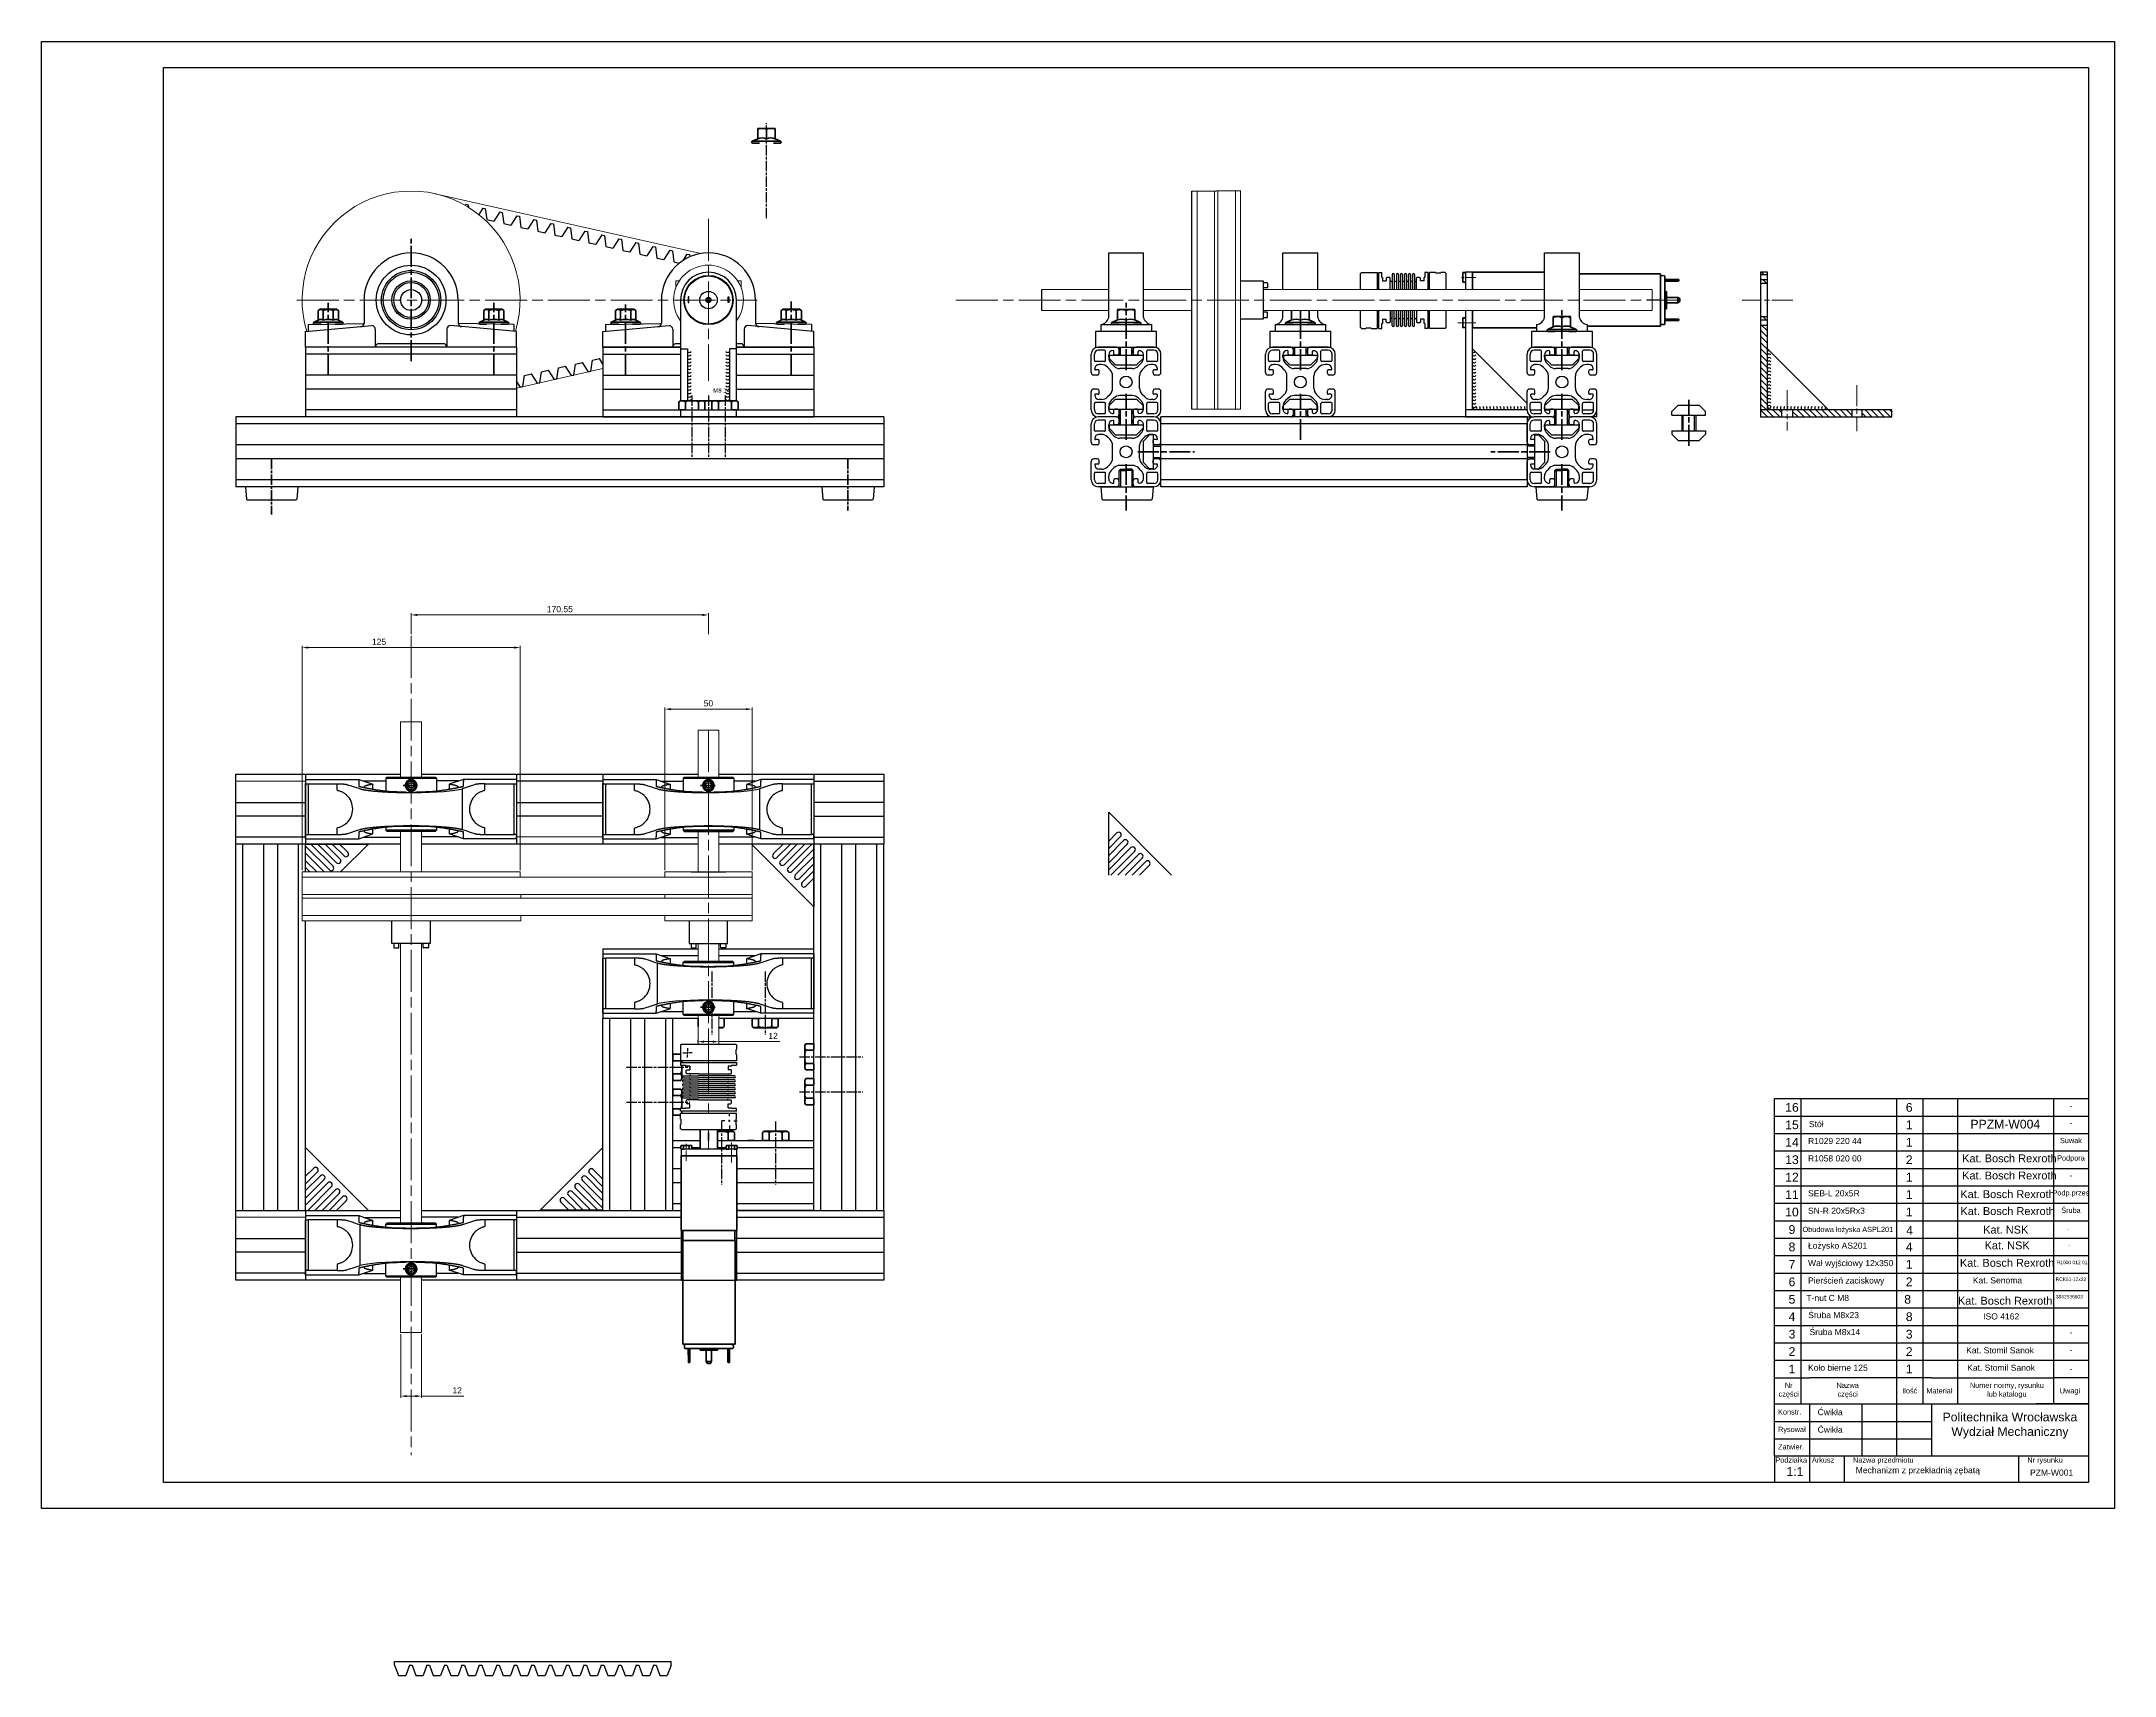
# Model space of a CAD drawing. Header units: millimetres. Extents: x 1269 to 5832, y 527 to 3540.
# Drawn here: x 1821 to 3010, y 527 to 1464 of the extents above; entities that cross this region are included whole.
import ezdxf

# ---------------------------------------------------------------- set-up
doc = ezdxf.new("R2010")
doc.units = ezdxf.units.MM
for name, pattern in [('ACAD_ISO08W100', [36, 24, -3, 6, -3]), ('AM_ISO08W050', [18, 12, -1.5, 3, -1.5]), ('AM_ISO08W050x2', [9, 6, -0.75, 1.5, -0.75]), ('CENTER', [50.8, 31.75, -6.35, 6.35, -6.35]), ('phl_thick', [0])]:
    doc.linetypes.add(name, pattern=pattern)
for name, color, linetype, lineweight in [('AM_0', 7, 'Continuous', 50), ('AM_0N', 7, 'Continuous', 50), ('AM_5', 7, 'Continuous', 50), ('AM_6', 7, 'Continuous', 50), ('AM_7', 7, 'AM_ISO08W050', 50), ('AM_7N', 4, 'AM_ISO08W050', 25), ('AM_8', 1, 'Continuous', 25)]:
    doc.layers.add(name, color=color, linetype=linetype, lineweight=lineweight)
for name, color, linetype in [('DEFAULT_1', 7, 'CENTER'), ('HIDDEN', 7, 'Continuous'), ('Osie', 7, 'ACAD_ISO08W100'), ('projection', 7, 'Continuous'), ('THICK', 7, 'Continuous')]:
    doc.layers.add(name, color=color, linetype=linetype)
doc.styles.get("Standard").update_dxf_attribs({"font": 'arial.ttf'})
doc.dimstyles.new('AM_ISO$0', dxfattribs={"dimtxt": 3.5, "dimasz": 3.5, "dimexe": 1, "dimexo": 1, "dimgap": 1.5, "dimtad": 1, "dimdsep": 46, "dimtxsty": 'Standard', "dimcen": 0, "dimclrd": 256, "dimclre": 256, "dimclrt": 7, "dimadec": 0, "dimazin": 2, "dimtp": 0.1, "dimtm": 0.1, "dimtfac": 0.71, "dimtdec": 3, "dimtmove": 0, "dimatfit": 3, "dimfxl": 1, "dimlwd": -1, "dimlwe": -1, "dimarcsym": 1})
pattern_1 = [(135, (3679.1526, -4109.3164), (-1.767767, -1.767767), [])]
pattern_2 = [(135, (5919.3303, -1203.2644), (-1.767767, -1.767767), [])]

msp = doc.modelspace()

# ---------------------------------------------------------------- texts
at = {"insert": (2206.748, 1265.165), "char_height": 2.5, "attachment_point": 1}
msp.add_mtext_dynamic_manual_height_columns('M8 14', width=11.23102, gutter_width=12.5, heights=[0], dxfattribs=at)
at = {"insert": (2977.363, 765.041), "char_height": 2, "width": 30.91161, "attachment_point": 1}
msp.add_mtext('R1000 012 01', dxfattribs=at)
at = {"layer": 'AM_6', "color": 7, "lineweight": 50, "attachment_point": 1}
for s, width, heights, insert, char_height in [('\\pxqc;16', 20, [0], (2815.475, 855.42), 5), ('\\pxqc;15', 20, [0], (2815.475, 845.42), 5), ('\\pxql;Stół', 53.82264, [11.391], (2835.209, 845.096), 3.5), ('\\pxqc;6', 14.46452, [5], (2885.475, 855.42), 5), ('\\pxqc;1', 14.46452, [5], (2885.475, 845.42), 5), ('\\pxqc;PPZM-W004', 54.72259, [5.168], (2920.475, 845.808), 5), ('\\pxqc;-', 20, [0], (2975.475, 855.42), 3), ('\\pxqc;14', 20, [0], (2815.475, 835.42), 5), ('\\pxql;R1029 220 44', 64.75384, [3.552], (2834.671, 835.42), 3.5), ('\\pxqc;1', 14.46452, [5], (2885.475, 835.42), 5), ('\\pxqc;Suwak', 20, [0], (2975.475, 835.42), 3), ('\\pxqc;-', 20, [0], (2975.475, 845.42), 3), ('\\pxqc;13', 20, [0], (2815.475, 825.42), 5), ('\\pxql;R1058 020 00', 64.75384, [3.552], (2834.671, 825.42), 3.5), ('\\pxqc;2', 14.46452, [5], (2885.475, 825.42), 5), ('\\pxqc;Kat. Bosch Rexroth', 75, [5.168], (2912.656, 825.964), 4.5), ('\\pxqc;Podpora', 20, [0], (2975.475, 825.42), 3), ('\\pxqc;12', 20, [0], (2815.475, 815.42), 5), ('\\pxqc;1', 14.46452, [5], (2885.475, 815.42), 5), ('\\pxqc;Kat. Bosch Rexroth', 75, [5.168], (2912.656, 816.111), 4.5), ('\\pxqc;-', 20, [0], (2975.475, 815.42), 3), ('\\pxqc;11', 20, [0], (2815.475, 805.42), 5), ('\\pxql;SEB-L 20x5R', 64.75384, [3.552], (2834.671, 805.42), 3.5), ('\\pxqc;1', 14.46452, [5], (2885.475, 805.42), 5), ('\\pxqc;Kat. Bosch Rexroth', 75, [5.168], (2911.591, 805.42), 4.5), ('\\pxqc;Podp.przes', 20, [0], (2975.475, 805.42), 3), ('\\pxqc;10', 20, [0], (2815.475, 795.42), 5), ('\\pxqc;9', 20, [0], (2815.475, 785.42), 5), ('SN-R 20x5Rx3 ', 64.75384, [3.552], (2834.671, 795.42), 3.5), ('\\pxqc;4', 14.46452, [5], (2885.707, 784.91), 5), ('\\pxqc;1', 14.46452, [5], (2885.475, 795.42), 5), ('\\pxqc;Kat. Bosch Rexroth', 75, [5.168], (2911.643, 795.729), 4.5), ('\\pxqc;Kat. NSK', 75, [5.168], (2910.596, 785.076), 4.5), ('\\pxqc;Śruba', 20, [0], (2975.475, 795.42), 3), ('\\pxqc;8', 20, [0], (2815.475, 775.42), 5), ('Obudowa łożyska ASPL201', 64.75384, [3.552], (2831.541, 784.455), 3), ('Łożysko AS201', 64.75384, [3.552], (2834.671, 775.42), 3.5), ('\\pxqc;4', 14.46452, [5], (2885.475, 775.42), 5), ('\\pxqc;Kat. NSK', 75, [5.168], (2911.379, 776.041), 4.5), ('\\pxqc;-', 21.82718, [0], (2972.868, 784.455), 2.5), ('\\pxqc;-', 21.82718, [0], (2973.651, 775.42), 2.5), ('\\pxqc;7', 20, [0], (2815.475, 765.42), 5), ('\\pxql;Wał wyjściowy 12x350', 64.75384, [3.552], (2834.671, 765.42), 3.5), ('\\pxqc;1', 14.46452, [5], (2885.475, 765.42), 5), ('\\pxqc;Kat. Bosch Rexroth', 75, [5.168], (2911.379, 766.041), 4.5), ('\\pxqc;6', 20, [0], (2815.475, 755.42), 5), ('\\pxql;Pierścień zaciskowy ', 64.75384, [3.552], (2834.671, 755.42), 3.5), ('\\pxqc;2', 14.46452, [5], (2885.475, 755.42), 5), ('{\\C256;Kat. Senoma}', 54.72259, [5.168], (2929.185, 755.517), 3.5), ('\\pxqc;RCK61-12x22', 20, [0], (2975.475, 755.42), 2), ('\\pxqc;5', 20, [0], (2815.475, 745.42), 5), ('\\pxql;T-nut C M8', 64.75384, [3.552], (2833.752, 745.42), 3.5), ('\\pxqc;8', 14.46452, [5], (2884.556, 745.42), 5), ('\\pxqc;Kat. Bosch Rexroth', 75, [5.168], (2910.236, 744.324), 4.5), ('\\pxqc;{\\H0.66667x;\\C256;3842536603}', 20, [5.804], (2974.556, 745.42), 3), ('\\pxqc;4', 20, [0], (2815.475, 735.42), 5), ('\\pxqc;3', 20, [0], (2815.475, 725.42), 5), ('\\pxql;Śruba {\\C256;M8x23}', 64.75384, [3.552], (2834.796, 735.608), 3.5), ('\\pxql;Śruba {\\C256;M8x14}', 64.75384, [3.552], (2835.536, 725.878), 3.5), ('\\pxqc;3', 14.46452, [5], (2885.475, 725.42), 5), ('\\pxqc;8', 14.46452, [5], (2885.475, 735.42), 5), ('{\\C256;ISO 4162}', 54.72259, [5.168], (2935.144, 734.834), 3.5), ('\\pxqc;2', 20, [0], (2815.475, 715.42), 5), ('\\pxqc;2', 14.46452, [5], (2885.475, 715.42), 5), ('{\\C256;Kat. Stomil Sanok}', 54.72259, [5.168], (2925.37, 715.42), 3.5), ('\\pxqc;-', 20, [0], (2975.475, 725.42), 3), ('\\pxqc;-', 20, [0], (2975.475, 715.42), 3), ('\\pxqc;1', 20, [0], (2815.475, 705.42), 5), ('\\pxql;Koło bierne 125', 64.75384, [3.552], (2834.671, 705.42), 3.5), ('\\pxqc;1', 14.46452, [5], (2885.475, 705.42), 5), ('{\\C256;Kat. Stomil Sanok}', 54.72259, [5.168], (2925.948, 705.426), 3.5), ('\\pxqc;-', 20, [0], (2975.53, 704.605), 3), ('\\pxqc;Politechnika Wrocławska\\PWydział Mechaniczny', 90, [0], (2905.475, 677.935), 5), ('  1:1', 85.18677, [0], (2818.439, 646.685), 5), ('Mechanizm z przekładnią zębatą', 85.18677, [0], (2862.048, 646.685), 3.5), ('PZM-W001', 85.18677, [0], (2962.048, 645.329), 3.5)]:
    msp.add_mtext_dynamic_manual_height_columns(s, width=width, gutter_width=25, heights=heights, dxfattribs=dict(at, insert=insert, char_height=char_height))
at = {"layer": 'AM_6', "attachment_point": 1}
for s, width, heights, insert, char_height in [('\\pxqc;Nr \\Pczęści', 12.10998, [9.216], (2817.555, 695.108), 3), ('\\pxqc;Nazwa \\Pczęści', 53.86916, [10.401], (2830.475, 695.108), 3), ('\\pxqc;Ilość', 10.94046, [2.997], (2887.555, 691.951), 3), ('Materiał', 17.34976, [4.842], (2902.555, 691.951), 3), ('\\pxqc;Numer normy, rysunku\\Plub katalogu', 52.35406, [10.237], (2922.555, 695.108), 3), ('\\pxqc;Uwagi', 14.6818, [3.485], (2977.555, 691.951), 3), ('Konstr.', 12.67442, [0], (2817.492, 679.832), 3), ('Ćwikła', 21.52838, [0], (2840.182, 679.973), 3.5), ('Rysował', 12.67442, [0], (2817.492, 669.832), 3), ('Ćwikła', 21.52838, [0], (2840.182, 669.973), 3.5), ('Zatwier.', 12.67442, [0], (2817.492, 659.832), 3), ('Podziałka', 44.31477, [5.119], (2815.962, 652.267), 3), ('Arkusz', 44.31477, [5.119], (2836.89, 652.267), 3), ('Nazwa przedmiotu', 44.31477, [5.119], (2860.485, 652.267), 3), ('Nr rysunku', 44.31477, [5.119], (2960.485, 652.267), 3)]:
    msp.add_mtext_dynamic_manual_height_columns(s, width=width, gutter_width=17.5, heights=heights, dxfattribs=dict(at, insert=insert, char_height=char_height))

# ---------------------------------------------------------------- blocks, each defined once
blk = doc.blocks.new('*D6')
at = {"layer": 'AM_5', "linetype": 'ByBlock', "lineweight": 9, "transparency": 16777216}
for p, q in [((2033.5, 1124.2), (2033.5, 1136.2)), ((2037, 1135.2), (2200.5, 1135.2)), ((2204, 1124.2), (2204, 1136.2))]:
    blk.add_line(p, q, dxfattribs=at)
at = {"layer": 'AM_5', "transparency": 16777216}
for points in [[(2037, 1135.8), (2037, 1134.6), (2033.5, 1135.2)], [(2200.5, 1135.8), (2200.5, 1134.6), (2204, 1135.2)]]:
    blk.add_solid(points, dxfattribs=at)
at = {"layer": 'Defpoints', "color": 0, "transparency": 16777216}
for p in [(2204, 1135.2), (2033.5, 1123.2), (2204, 1123.2)]:
    blk.add_point(p, dxfattribs=at)
at = {"layer": 'AM_5', "color": 7, "lineweight": 9, "transparency": 16777216, "insert": (2118.8, 1138.5), "char_height": 3.5, "attachment_point": 5}
blk.add_mtext('170.55', dxfattribs=at)
blk = doc.blocks.new('*D7')
at = {"layer": 'AM_5', "linetype": 'ByBlock', "lineweight": 9, "transparency": 16777216}
for p, q in [((1971, 988.9), (1971, 1117.5)), ((1974.5, 1116.5), (2092.5, 1116.5)), ((2096, 988.9), (2096, 1117.5))]:
    blk.add_line(p, q, dxfattribs=at)
at = {"layer": 'AM_5', "transparency": 16777216}
for points in [[(1974.5, 1117.1), (1974.5, 1115.9), (1971, 1116.5)], [(2092.5, 1117.1), (2092.5, 1115.9), (2096, 1116.5)]]:
    blk.add_solid(points, dxfattribs=at)
at = {"layer": 'Defpoints', "color": 0, "transparency": 16777216}
for p in [(2096, 1116.5), (1971, 987.9), (2096, 987.9)]:
    blk.add_point(p, dxfattribs=at)
at = {"layer": 'AM_5', "color": 7, "lineweight": 9, "transparency": 16777216, "insert": (2015.1, 1119.8), "char_height": 3.5, "attachment_point": 5}
blk.add_mtext('125', dxfattribs=at)
blk = doc.blocks.new('*D8')
at = {"layer": 'AM_5', "linetype": 'ByBlock', "lineweight": 9, "transparency": 16777216}
for p, q in [((2179, 988.9), (2179, 1082.2)), ((2229, 988.9), (2229, 1082.2)), ((2182.5, 1081.2), (2225.5, 1081.2))]:
    blk.add_line(p, q, dxfattribs=at)
at = {"layer": 'AM_5', "transparency": 16777216}
for points in [[(2182.5, 1081.8), (2182.5, 1080.6), (2179, 1081.2)], [(2225.5, 1081.8), (2225.5, 1080.6), (2229, 1081.2)]]:
    blk.add_solid(points, dxfattribs=at)
at = {"layer": 'Defpoints', "color": 0, "transparency": 16777216}
for p in [(2229, 1081.2), (2179, 987.9), (2229, 987.9)]:
    blk.add_point(p, dxfattribs=at)
at = {"layer": 'AM_5', "color": 7, "lineweight": 9, "transparency": 16777216, "insert": (2204, 1084.5), "char_height": 3.5, "attachment_point": 5}
blk.add_mtext('50', dxfattribs=at)
blk = doc.blocks.new('*D9')
at = {"layer": 'AM_5', "linetype": 'ByBlock', "lineweight": 9, "transparency": 16777216}
for p, q in [((2027.5, 722.9), (2027.5, 686.4)), ((2039.5, 722.9), (2039.5, 686.4)), ((2031, 687.4), (2036, 687.4)), ((2039.5, 687.4), (2063.7, 687.4))]:
    blk.add_line(p, q, dxfattribs=at)
at = {"layer": 'AM_5', "transparency": 16777216}
for points in [[(2031, 688), (2031, 686.8), (2027.5, 687.4)], [(2036, 688), (2036, 686.8), (2039.5, 687.4)]]:
    blk.add_solid(points, dxfattribs=at)
at = {"layer": 'Defpoints', "color": 0, "transparency": 16777216}
for p in [(2027.5, 723.9), (2039.5, 723.9), (2039.5, 687.4)]:
    blk.add_point(p, dxfattribs=at)
at = {"layer": 'AM_5', "color": 7, "lineweight": 9, "transparency": 16777216, "insert": (2059.9, 690.7), "char_height": 3.5, "attachment_point": 5}
blk.add_mtext('12', dxfattribs=at)
blk = doc.blocks.new('*D10')
at = {"layer": 'AM_5', "linetype": 'ByBlock', "lineweight": 9, "transparency": 16777216}
for p, q in [((2198, 890.2), (2198, 891.6)), ((2201.5, 890.6), (2206.5, 890.6)), ((2210, 890.2), (2210, 891.6)), ((2210, 890.6), (2245, 890.6))]:
    blk.add_line(p, q, dxfattribs=at)
at = {"layer": 'AM_5', "transparency": 16777216}
for points in [[(2201.5, 891.2), (2201.5, 890), (2198, 890.6)], [(2206.5, 891.2), (2206.5, 890), (2210, 890.6)]]:
    blk.add_solid(points, dxfattribs=at)
at = {"layer": 'Defpoints', "color": 0, "transparency": 16777216}
for p in [(2198, 889.2), (2210, 890.6), (2210, 889.2)]:
    blk.add_point(p, dxfattribs=at)
at = {"layer": 'AM_5', "color": 7, "lineweight": 9, "transparency": 16777216, "insert": (2241.1, 893.9), "char_height": 3.5, "attachment_point": 5}
blk.add_mtext('12', dxfattribs=at)

# ---------------------------------------------------------------- dimensions: what is measured, and where the dimension line sits
at = {"layer": 'AM_5', "lineweight": 9}
for base, p1, p2, override, picture, middle in [((2204.031, 1135.17), (2033.481, 1123.17), (2204.031, 1123.17), {"dimpost": '', "dimlwd": 9, "dimlwe": 9}, '*D6', (2118.756, 1138.457)), ((2229.031, 1081.223), (2179.031, 987.902), (2229.031, 987.902), {"dimlwd": 9, "dimlwe": 9}, '*D8', (2204.031, 1084.51))]:
    dim = msp.add_linear_dim(base=base, p1=p1, p2=p2, dimstyle='AM_ISO$0', override=override, dxfattribs=at)
    dim.commit()
    dim.dimension.update_dxf_attribs({"geometry": picture, "text_midpoint": middle})
for base, p1, p2, picture, middle in [((2095.981, 1116.526), (1970.982, 987.902), (2095.981, 987.902), '*D7', (2015.101, 1116.526)), ((2210.031, 890.626), (2198.031, 889.177), (2210.031, 889.177), '*D10', (2241.136, 890.626)), ((2039.482, 687.395), (2027.482, 723.894), (2039.482, 723.894), '*D9', (2059.878, 687.395))]:
    dim = msp.add_linear_dim(base=base, p1=p1, p2=p2, dimstyle='AM_ISO$0', override={"dimlwd": 9, "dimlwe": 9}, dxfattribs=at)
    dim.commit()
    dim.dimension.update_dxf_attribs({"geometry": picture, "text_midpoint": middle, "dimtype": 160})

# ---------------------------------------------------------------- hatches: boundary and pattern name
at = {"layer": 'AM_8'}
h = msp.add_hatch(dxfattribs=at)
h.set_pattern_fill('_U', color=0, scale=2.5, angle=135, style=0, pattern_type=0)
h.set_pattern_definition(pattern_2)
h.paths.add_polyline_path([(2811.428, 1330.209), (2807.428, 1330.209), (2807.428, 1331.709), (2811.428, 1331.709)])
h = msp.add_hatch(dxfattribs=at)
h.set_pattern_fill('_U', color=0, scale=2.5, angle=135, style=0, pattern_type=0)
h.set_pattern_definition(pattern_2)
h.paths.add_polyline_path([(2811.428, 1325.209), (2807.428, 1325.209), (2807.428, 1327.209), (2811.428, 1327.209)])
h = msp.add_hatch(dxfattribs=at)
h.set_pattern_fill('_U', color=0, scale=2.5, angle=135, style=0, pattern_type=0)
h.set_pattern_definition(pattern_2)
h.paths.add_polyline_path([(2811.428, 1304.209), (2807.428, 1304.209), (2807.428, 1306.209), (2811.428, 1306.209)])
h = msp.add_hatch(dxfattribs=at)
h.set_pattern_fill('_U', color=0, scale=2.5, angle=135, style=0, pattern_type=0)
h.set_pattern_definition(pattern_1)
h.paths.add_polyline_path([(2807.428, 1301.209), (2811.428, 1301.209), (2811.428, 1252.709), (2807.428, 1252.709)])
h = msp.add_hatch(dxfattribs=at)
h.set_pattern_fill('_U', color=0, scale=2.5, angle=135, style=0, pattern_type=0)
h.set_pattern_definition([(135, (3693.4526, -4109.3164), (-1.767767, -1.767767), [])])
h.paths.add_polyline_path([(2807.428, 1252.709), (2819.728, 1252.709), (2819.728, 1248.709), (2807.428, 1248.709)])
h = msp.add_hatch(dxfattribs=at)
h.set_pattern_fill('_U', color=0, scale=2.5, angle=135, style=0, pattern_type=0)
h.set_pattern_definition(pattern_1)
h.paths.add_polyline_path([(2825.728, 1252.709), (2859.728, 1252.709), (2859.728, 1248.709), (2825.728, 1248.709)])
h = msp.add_hatch(dxfattribs=at)
h.set_pattern_fill('_U', color=0, scale=2.5, angle=135, style=0, pattern_type=0)
h.set_pattern_definition(pattern_1)
h.paths.add_polyline_path([(2865.728, 1252.709), (2882.728, 1252.709), (2882.728, 1248.709), (2865.728, 1248.709)])

# ---------------------------------------------------------------- linework, layer by layer
for p, q in [((1821.475, 1463.935), (3010.475, 1463.935)), ((1821.475, 622.935), (1821.475, 1463.935)), ((3010.475, 1463.935), (3010.475, 622.935)), ((2064.873, 1370.65), (2064.453, 1369.995)), ((2064.873, 1370.65), (2066.293, 1370.329)), ((2066.293, 1370.329), (2066.492, 1368.781)), ((2074.628, 1368.45), (2072.244, 1364.737)), ((2074.628, 1368.45), (2076.049, 1368.129)), ((2076.049, 1368.129), (2076.859, 1361.796)), ((2481.242, 1378.209), (2509.242, 1378.559)), ((2481.242, 1253.211), (2481.242, 1378.209)), ((2076.859, 1361.796), (2080.933, 1360.877)), ((2084.383, 1366.25), (2080.933, 1360.877)), ((2084.383, 1366.25), (2085.804, 1365.93)), ((2085.804, 1365.93), (2086.614, 1359.596)), ((2086.614, 1359.596), (2090.688, 1358.677)), ((2094.138, 1364.05), (2090.688, 1358.677)), ((2094.138, 1364.05), (2095.559, 1363.73)), ((2095.559, 1363.73), (2096.369, 1357.396)), ((2096.369, 1357.396), (2100.443, 1356.478)), ((2103.893, 1361.85), (2100.443, 1356.478)), ((2103.893, 1361.85), (2105.314, 1361.53)), ((2105.314, 1361.53), (2106.124, 1355.197)), ((2113.648, 1359.651), (2110.198, 1354.278)), ((2113.648, 1359.651), (2115.069, 1359.33)), ((2115.069, 1359.33), (2115.879, 1352.997)), ((2123.403, 1357.451), (2119.953, 1352.078)), ((2123.403, 1357.451), (2124.824, 1357.13)), ((2124.824, 1357.13), (2125.634, 1350.797)), ((2106.124, 1355.197), (2110.198, 1354.278)), ((2115.879, 1352.997), (2119.953, 1352.078)), ((2125.634, 1350.797), (2129.708, 1349.878)), ((2133.159, 1355.251), (2129.708, 1349.878)), ((2133.159, 1355.251), (2134.579, 1354.931)), ((2134.579, 1354.931), (2135.389, 1348.597)), ((2135.389, 1348.597), (2139.463, 1347.678)), ((2142.914, 1353.051), (2139.463, 1347.678)), ((2142.914, 1353.051), (2144.334, 1352.731)), ((2144.334, 1352.731), (2145.144, 1346.397)), ((2145.144, 1346.397), (2149.218, 1345.479)), ((2152.669, 1350.851), (2149.218, 1345.479)), ((2152.669, 1350.851), (2154.089, 1350.531)), ((2154.089, 1350.531), (2154.899, 1344.198)), ((2154.899, 1344.198), (2158.973, 1343.279)), ((2162.424, 1348.651), (2158.973, 1343.279)), ((2162.424, 1348.651), (2163.844, 1348.331)), ((2163.844, 1348.331), (2164.654, 1341.998)), ((2172.179, 1346.452), (2168.729, 1341.079)), ((2172.179, 1346.452), (2173.599, 1346.131)), ((2173.599, 1346.131), (2174.409, 1339.798)), ((2181.934, 1344.252), (2178.484, 1338.879)), ((2181.934, 1344.252), (2183.354, 1343.932)), ((2183.354, 1343.932), (2184.164, 1337.598)), ((2164.654, 1341.998), (2168.729, 1341.079)), ((2174.409, 1339.798), (2178.484, 1338.879)), ((2184.164, 1337.598), (2187.291, 1336.893)), ((2191.689, 1342.052), (2189.305, 1338.34)), ((2191.689, 1342.052), (2193.109, 1341.732)), ((2193.109, 1341.732), (2193.27, 1340.472)), ((2433.564, 1305.761), (2433.564, 1342.709)), ((2433.564, 1342.709), (2453.564, 1342.709)), ((2453.564, 1305.761), (2453.564, 1342.709)), ((2533.517, 1342.709), (2553.517, 1342.709)), ((2533.517, 1321.711), (2533.517, 1342.709)), ((2553.517, 1321.711), (2553.517, 1342.709)), ((2638.217, 1331.709), (2638.217, 1321.711)), ((2642.217, 1331.709), (2638.217, 1331.709)), ((2642.217, 1331.716), (2642.217, 1321.711)), ((2642.217, 1321.711), (2642.217, 1331.709)), ((2683.517, 1305.761), (2683.517, 1342.709)), ((2683.517, 1342.709), (2703.517, 1342.709)), ((2703.517, 1305.761), (2703.517, 1342.709)), ((2395.25, 1309.709), (2395.25, 1321.709)), ((2509.242, 1326.709), (2522.242, 1326.709)), ((2522.242, 1326.709), (2522.242, 1304.709)), ((2522.242, 1325.696), (2524.449, 1325.696)), ((2524.449, 1322.696), (2522.242, 1322.696)), ((2524.742, 1325.413), (2524.742, 1322.98)), ((2006.481, 1315.709), (2006.481, 1302.209)), ((2060.481, 1315.709), (2060.481, 1302.209)), ((2177.031, 1315.709), (2177.031, 1302.209)), ((2188.031, 1315.709), (2188.031, 1258.009)), ((2192.795, 1317.544, 66.5), (2192.295, 1317.54, 66.5)), ((2192.295, 1317.54, 66.5), (2192.332, 1314.223, 69.548)), ((2192.332, 1314.223, 69.548), (2192.825, 1314.244, 66.5)), ((2192.825, 1314.244, 66.5), (2192.795, 1317.544, 66.5)), ((2215.237, 1314.244, 66.5), (2215.267, 1317.544, 66.5)), ((2215.73, 1314.223, 69.548), (2215.237, 1314.244, 66.5)), ((2215.267, 1317.544, 66.5), (2215.767, 1317.54, 66.5)), ((2215.767, 1317.54, 66.5), (2215.73, 1314.223, 69.548)), ((2220.031, 1258.009), (2220.031, 1315.709)), ((2231.031, 1315.709), (2231.031, 1302.209)), ((2524.449, 1308.722), (2522.242, 1308.722)), ((2524.742, 1306.006), (2524.742, 1308.438)), ((2533.517, 1305.761), (2533.517, 1309.711)), ((2553.517, 1305.761), (2553.517, 1309.711)), ((2638.217, 1309.711), (2638.217, 1248.709)), ((2642.217, 1252.709), (2642.217, 1309.711)), ((2642.217, 1309.711), (2642.217, 1299.716)), ((2750.091, 1315.709), (2742.202, 1315.709)), ((1972.981, 1297.709), (2010.95, 1301.031)), ((1972.981, 1288.709), (1972.981, 1297.709)), ((1974.481, 1301.732), (2006.481, 1302.209)), ((1974.481, 1301.709), (1974.481, 1297.841)), ((2012.95, 1299.031), (2012.95, 1288.709)), ((2054.012, 1299.031), (2054.012, 1288.709)), ((2093.981, 1297.709), (2056.012, 1301.031)), ((2092.481, 1301.732), (2060.481, 1302.209)), ((2092.481, 1301.709), (2092.481, 1297.841)), ((2093.981, 1288.709), (2093.981, 1297.709)), ((2143.531, 1297.709), (2181.5, 1301.031)), ((2143.531, 1288.709), (2143.531, 1297.709)), ((2145.031, 1301.732), (2177.031, 1302.209)), ((2145.031, 1301.709), (2145.031, 1297.841)), ((2183.5, 1299.031), (2183.5, 1288.709)), ((2224.562, 1299.031), (2224.562, 1288.709)), ((2264.531, 1297.709), (2226.562, 1301.031)), ((2263.031, 1301.732), (2231.031, 1302.209)), ((2263.031, 1301.709), (2263.031, 1297.841)), ((2264.531, 1288.709), (2264.531, 1297.709)), ((2461.064, 1297.709), (2426.064, 1297.709)), ((2426.064, 1297.709), (2426.064, 1288.709)), ((2429.064, 1301.709), (2458.064, 1301.709)), ((2429.064, 1301.709), (2429.064, 1297.709)), ((2458.064, 1301.709), (2458.064, 1297.709)), ((2461.064, 1288.709), (2461.064, 1297.709)), ((2522.242, 1304.709), (2509.242, 1304.709)), ((2522.242, 1305.722), (2524.449, 1305.722)), ((2561.017, 1297.709), (2526.017, 1297.709)), ((2526.017, 1297.709), (2526.017, 1288.709)), ((2529.017, 1301.709), (2558.017, 1301.709)), ((2529.017, 1301.709), (2529.017, 1297.709)), ((2558.017, 1301.709), (2558.017, 1297.709)), ((2561.017, 1288.709), (2561.017, 1297.709)), ((2711.017, 1297.709), (2676.017, 1297.709)), ((2676.017, 1297.709), (2676.017, 1288.709)), ((2679.017, 1301.709), (2679.017, 1297.709)), ((2708.017, 1301.709), (2708.017, 1297.709)), ((2711.017, 1288.709), (2711.017, 1297.709)), ((1972.981, 1288.709), (1972.981, 1248.709)), ((2051.981, 1290.709), (2014.981, 1290.709)), ((2093.981, 1288.709), (2093.981, 1248.709)), ((2143.531, 1288.709), (2143.531, 1248.709)), ((2188.031, 1290.709), (2185.531, 1290.709)), ((2188.031, 1287.709), (2192.031, 1287.709)), ((2192.031, 1287.709), (2192.031, 1258.009)), ((2220.031, 1287.709), (2216.031, 1287.709)), ((2216.031, 1287.709), (2216.031, 1258.009)), ((2222.531, 1290.709), (2220.031, 1290.709)), ((2264.531, 1288.709), (2264.531, 1248.709)), ((2426.064, 1288.709), (2461.064, 1288.709)), ((2433.864, 1284.209), (2453.264, 1284.209)), ((2433.864, 1284.209), (2433.864, 1282.209)), ((2439.564, 1288.709), (2439.564, 1284.209)), ((2440.324, 1284.209), (2440.324, 1288.709)), ((2446.804, 1284.209), (2446.804, 1288.709)), ((2447.564, 1288.709), (2447.564, 1284.209)), ((2453.264, 1284.209), (2453.264, 1282.209)), ((2526.017, 1288.709), (2561.017, 1288.709)), ((2533.817, 1284.209), (2553.217, 1284.209)), ((2533.817, 1284.209), (2533.817, 1282.209)), ((2539.517, 1288.709), (2539.517, 1284.209)), ((2540.277, 1284.209), (2540.277, 1288.709)), ((2546.757, 1284.209), (2546.757, 1288.709)), ((2547.517, 1288.709), (2547.517, 1284.209)), ((2553.217, 1284.209), (2553.217, 1282.209)), ((2642.217, 1287.709), (2673.517, 1256.409)), ((2676.017, 1288.709), (2711.017, 1288.709)), ((2683.817, 1284.209), (2703.217, 1284.209)), ((2683.817, 1284.209), (2683.817, 1282.209)), ((2689.517, 1288.709), (2689.517, 1284.209)), ((2690.277, 1284.209), (2690.277, 1288.709)), ((2696.757, 1284.209), (2696.757, 1288.709)), ((2697.517, 1288.709), (2697.517, 1284.209)), ((2703.217, 1284.209), (2703.217, 1282.209)), ((2097.632, 1266.101), (2098.442, 1272.434)), ((2098.442, 1272.434), (2102.517, 1273.353)), ((2105.967, 1267.981), (2102.517, 1273.353)), ((2107.387, 1268.301), (2108.197, 1274.634)), ((2108.197, 1274.634), (2112.272, 1275.553)), ((2115.722, 1270.18), (2112.272, 1275.553)), ((2117.142, 1270.501), (2117.952, 1276.834)), ((2117.952, 1276.834), (2122.027, 1277.753)), ((2125.477, 1272.38), (2122.027, 1277.753)), ((2125.477, 1272.38), (2126.897, 1272.7)), ((2126.897, 1272.7), (2127.707, 1279.034)), ((2127.707, 1279.034), (2131.782, 1279.953)), ((2135.232, 1274.58), (2131.782, 1279.953)), ((2135.232, 1274.58), (2136.652, 1274.9)), ((2136.652, 1274.9), (2137.463, 1281.234)), ((2137.463, 1281.234), (2141.537, 1282.152)), ((2143.531, 1279.047), (2141.537, 1282.152)), ((2433.864, 1282.209), (2437.564, 1278.509)), ((2437.564, 1278.509), (2449.564, 1278.509)), ((2453.264, 1282.209), (2449.564, 1278.509)), ((2533.817, 1282.209), (2537.517, 1278.509)), ((2537.517, 1278.509), (2549.517, 1278.509)), ((2553.217, 1282.209), (2549.517, 1278.509)), ((2683.817, 1282.209), (2687.517, 1278.509)), ((2687.517, 1278.509), (2699.517, 1278.509)), ((2703.217, 1282.209), (2699.517, 1278.509)), ((2096.212, 1265.781), (2093.981, 1269.254)), ((2096.212, 1265.781), (2097.632, 1266.101)), ((2105.967, 1267.981), (2107.387, 1268.301)), ((2115.722, 1270.18), (2117.142, 1270.501)), ((1932.985, 1248.709), (1932.985, 1208.709)), ((2188.031, 1252.709), (2220.031, 1252.709)), ((2188.031, 1252.709), (2188.031, 1248.709)), ((2188.031, 1248.709), (2220.031, 1248.709)), ((2220.031, 1248.709), (2220.031, 1252.709)), ((2304.531, 1248.709), (2304.531, 1208.709)), ((2433.864, 1255.209), (2437.564, 1258.909)), ((2433.864, 1253.209), (2433.864, 1255.209)), ((2433.864, 1253.209), (2453.264, 1253.209)), ((2437.564, 1258.909), (2449.564, 1258.909)), ((2439.564, 1253.209), (2439.564, 1244.209)), ((2440.324, 1244.209), (2440.324, 1253.209)), ((2446.804, 1244.209), (2446.804, 1253.209)), ((2447.564, 1253.209), (2447.564, 1244.209)), ((2453.264, 1255.209), (2449.564, 1258.909)), ((2453.264, 1253.209), (2453.264, 1255.209)), ((2463.564, 1208.709), (2463.564, 1248.709)), ((2533.817, 1255.209), (2537.517, 1258.909)), ((2533.817, 1253.209), (2533.817, 1255.209)), ((2533.817, 1253.209), (2553.217, 1253.209)), ((2537.517, 1258.909), (2549.517, 1258.909)), ((2539.517, 1253.209), (2539.517, 1248.709)), ((2540.277, 1248.709), (2540.277, 1253.209)), ((2546.757, 1248.709), (2546.757, 1253.209)), ((2547.517, 1253.209), (2547.517, 1248.709)), ((2553.217, 1255.209), (2549.517, 1258.909)), ((2553.217, 1253.209), (2553.217, 1255.209)), ((2673.517, 1252.709), (2638.217, 1252.709)), ((2638.217, 1248.709), (2677.51, 1248.709)), ((2673.517, 1248.709), (2673.517, 1208.709)), ((2675.317, 1252.709), (2681.717, 1252.709)), ((2683.517, 1252.709), (2686.517, 1252.709)), ((2683.785, 1255.209), (2687.485, 1258.909)), ((2683.785, 1253.209), (2683.785, 1255.209)), ((2683.785, 1253.209), (2703.185, 1253.209)), ((2687.485, 1258.909), (2699.485, 1258.909)), ((2689.485, 1253.209), (2689.485, 1244.209)), ((2690.245, 1244.209), (2690.245, 1253.209)), ((2696.725, 1244.209), (2696.725, 1253.209)), ((2697.485, 1253.209), (2697.485, 1244.209)), ((2703.185, 1255.209), (2699.485, 1258.909)), ((2700.517, 1252.709), (2703.466, 1252.709)), ((2703.185, 1253.209), (2703.185, 1255.209)), ((2705.317, 1252.709), (2711.717, 1252.709)), ((2713.517, 1248.709), (2709.517, 1248.709)), ((2713.517, 1248.709), (2713.517, 1252.709)), ((2756.543, 1251.811), (2760.243, 1255.511)), ((2756.543, 1249.811), (2756.543, 1251.811)), ((2756.543, 1249.811), (2775.943, 1249.811)), ((2760.243, 1255.511), (2772.243, 1255.511)), ((2762.243, 1249.811), (2762.243, 1240.811)), ((2763.003, 1240.811), (2763.003, 1249.811)), ((2769.483, 1240.811), (2769.483, 1249.811)), ((2770.243, 1249.811), (2770.243, 1240.811)), ((2775.943, 1251.811), (2772.243, 1255.511)), ((2775.943, 1249.811), (2775.943, 1251.811)), ((2433.864, 1244.209), (2453.264, 1244.209)), ((2433.864, 1244.209), (2433.864, 1242.209)), ((2433.864, 1242.209), (2437.564, 1238.509)), ((2437.564, 1238.509), (2449.564, 1238.509)), ((2447.564, 1244.209), (2446.804, 1244.209)), ((2453.264, 1242.209), (2449.564, 1238.509)), ((2453.264, 1244.209), (2453.264, 1242.209)), ((2457.064, 1238.409), (2453.364, 1234.709)), ((2459.064, 1238.409), (2457.064, 1238.409)), ((2459.064, 1238.409), (2459.064, 1219.009)), ((2678.017, 1219.009), (2678.017, 1238.409)), ((2678.017, 1238.409), (2680.017, 1238.409)), ((2680.017, 1238.409), (2683.717, 1234.709)), ((2683.785, 1244.209), (2703.185, 1244.209)), ((2683.785, 1244.209), (2683.785, 1242.209)), ((2683.785, 1242.209), (2687.485, 1238.509)), ((2687.485, 1238.509), (2699.485, 1238.509)), ((2703.185, 1242.209), (2699.485, 1238.509)), ((2703.185, 1244.209), (2703.185, 1242.209)), ((2756.543, 1240.811), (2775.943, 1240.811)), ((2756.543, 1240.811), (2756.543, 1238.811)), ((2756.543, 1238.811), (2760.243, 1235.111)), ((2775.943, 1238.811), (2772.243, 1235.111)), ((2775.943, 1240.811), (2775.943, 1238.811)), ((2453.364, 1234.709), (2453.364, 1222.709)), ((2463.564, 1232.709), (2459.064, 1232.709)), ((2459.064, 1231.949), (2463.564, 1231.949)), ((2459.064, 1225.469), (2463.564, 1225.469)), ((2463.564, 1224.709), (2459.064, 1224.709)), ((2673.517, 1232.709), (2678.017, 1232.709)), ((2678.017, 1231.949), (2673.517, 1231.949)), ((2678.017, 1225.469), (2673.517, 1225.469)), ((2673.517, 1224.709), (2678.017, 1224.709)), ((2683.717, 1222.709), (2683.717, 1234.709)), ((2760.243, 1235.111), (2772.243, 1235.111)), ((2440.264, 1218.709), (2439.564, 1218.009)), ((2439.564, 1208.709), (2439.564, 1218.009)), ((2439.564, 1218.009), (2443.564, 1218.009)), ((2440.264, 1218.709), (2443.564, 1218.709)), ((2440.264, 1218.709), (2440.264, 1208.709)), ((2446.864, 1218.709), (2443.564, 1218.709)), ((2447.564, 1218.009), (2443.564, 1218.009)), ((2446.864, 1218.709), (2447.564, 1218.009)), ((2446.864, 1218.709), (2446.864, 1208.709)), ((2447.564, 1208.709), (2447.564, 1218.009)), ((2457.064, 1219.009), (2453.364, 1222.709)), ((2459.064, 1219.009), (2457.064, 1219.009)), ((2678.017, 1219.009), (2680.017, 1219.009)), ((2680.017, 1219.009), (2683.717, 1222.709)), ((2690.217, 1218.709), (2689.517, 1218.009)), ((2689.517, 1208.709), (2689.517, 1218.009)), ((2689.517, 1218.009), (2693.517, 1218.009)), ((2690.217, 1218.709), (2693.517, 1218.709)), ((2690.217, 1218.709), (2690.217, 1208.709)), ((2696.817, 1218.709), (2693.517, 1218.709)), ((2697.517, 1218.009), (2693.517, 1218.009)), ((2696.817, 1218.709), (2697.517, 1218.009)), ((2696.817, 1218.709), (2696.817, 1208.709)), ((2697.517, 1208.709), (2697.517, 1218.009)), ((1938.485, 1208.709), (1939.114, 1201.523)), ((1939.501, 1201.209), (1967.425, 1201.209)), ((1968.485, 1208.709), (1967.856, 1201.523)), ((2269.031, 1208.709), (2269.66, 1201.523)), ((2270.047, 1201.209), (2297.971, 1201.209)), ((2299.031, 1208.709), (2298.402, 1201.523)), ((2429.108, 1208.709), (2429.737, 1201.523)), ((2429.108, 1208.709), (2459.108, 1208.709)), ((2430.124, 1201.209), (2458.048, 1201.209)), ((2459.108, 1208.709), (2458.479, 1201.523)), ((2678.485, 1208.709), (2679.114, 1201.523)), ((2678.485, 1208.709), (2708.485, 1208.709)), ((2679.501, 1201.209), (2707.425, 1201.209)), ((2708.485, 1208.709), (2707.856, 1201.523)), ((1932.984, 1003.846), (1932.984, 1043.846)), ((1972.984, 1039.894), (1932.984, 1039.766)), ((1972.981, 1043.847), (1972.981, 1003.847)), ((1972.981, 1040.91), (2003.481, 1040.91)), ((1972.981, 1040.91), (1972.981, 1038.569)), ((2003.481, 1040.91), (2003.481, 1039.802)), ((2003.481, 1040.91), (2011.611, 1038.12)), ((2006.442, 1040.084), (2019.119, 1040.084)), ((2060.658, 1040.037), (2048.119, 1040.037)), ((2063.481, 1040.91), (2055.351, 1038.12)), ((2093.981, 1040.91), (2063.481, 1040.91)), ((2063.481, 1040.91), (2063.481, 1039.802)), ((2093.981, 1043.847), (2093.981, 1003.847)), ((2093.981, 1040.91), (2093.981, 1038.569)), ((2143.531, 1039.894), (2093.981, 1039.894)), ((2143.531, 1043.847), (2143.531, 1003.847)), ((2143.531, 1040.863), (2174.031, 1040.863)), ((2143.531, 1040.863), (2143.531, 1038.521)), ((2174.031, 1040.863), (2174.031, 1039.754)), ((2174.031, 1040.863), (2182.161, 1038.073)), ((2176.854, 1039.894), (2189.531, 1039.894)), ((2231.07, 1039.847), (2218.531, 1039.847)), ((2234.031, 1040.863), (2225.901, 1038.073)), ((2264.531, 1040.863), (2234.031, 1040.863)), ((2234.031, 1040.863), (2234.031, 1039.754)), ((2264.531, 1043.847), (2264.531, 1003.847)), ((2264.531, 1040.863), (2264.531, 1038.521)), ((2264.531, 1039.847), (2304.531, 1039.847)), ((2304.531, 1043.847), (2304.531, 1003.847)), ((1972.981, 1027.527), (1932.984, 1027.527)), ((2143.531, 1027.527), (2093.981, 1027.527)), ((1972.981, 1019.847), (1932.984, 1019.847)), ((2143.531, 1019.847), (2093.981, 1019.847)), ((2433.583, 986.087), (2433.583, 1022.087)), ((2433.583, 1022.087), (2469.583, 986.087)), ((1973.03, 1007.894), (1932.984, 1007.894)), ((2027.481, 1003.847), (1932.984, 1003.846)), ((1972.981, 1006.878), (1972.981, 1009.219)), ((1972.981, 1006.878), (2003.481, 1006.878)), ((1972.985, 1003.847), (2008.985, 1003.847)), ((1986.592, 988.997), (1972.985, 1002.604)), ((1975.985, 1003.847), (1988.713, 991.119)), ((1990.704, 993.165), (1980.023, 1003.847)), ((1984.265, 1003.847), (1992.825, 995.287)), ((1995.032, 997.058), (1988.243, 1003.847)), ((1992.486, 1003.847), (1997.153, 999.179)), ((2008.985, 1003.847), (1993.04, 987.902)), ((2003.481, 1006.878), (2011.611, 1009.668)), ((2003.481, 1006.878), (2003.481, 1007.986)), ((2006.442, 1007.894), (2027.619, 1007.894)), ((2198.031, 1003.847), (2039.481, 1003.847)), ((2060.658, 1007.942), (2039.619, 1007.942)), ((2063.481, 1006.878), (2055.351, 1009.668)), ((2063.481, 1006.878), (2063.481, 1007.986)), ((2093.981, 1006.878), (2063.481, 1006.878)), ((2093.981, 1006.878), (2093.981, 1009.219)), ((2143.531, 1007.895), (2093.981, 1008.041)), ((2143.531, 1006.83), (2143.531, 1009.172)), ((2143.531, 1006.83), (2174.031, 1006.83)), ((2174.031, 1006.83), (2182.161, 1009.621)), ((2174.031, 1006.83), (2174.031, 1007.939)), ((2176.854, 1007.704), (2198.031, 1007.704)), ((2231.07, 1007.752), (2210.031, 1007.752)), ((2304.531, 1003.847), (2210.031, 1003.847)), ((2234.031, 1006.83), (2225.901, 1009.621)), ((2264.531, 967.847), (2229.007, 1003.371)), ((2234.031, 1006.83), (2234.031, 1007.939)), ((2264.531, 1006.83), (2234.031, 1006.83)), ((2241.183, 998.222), (2246.808, 1003.847)), ((2251.051, 1003.847), (2243.304, 996.1)), ((2245.273, 994.127), (2254.993, 1003.847)), ((2259.236, 1003.847), (2247.395, 992.006)), ((2249.682, 990.24), (2263.288, 1003.847)), ((2264.531, 1000.847), (2251.803, 988.119)), ((2264.531, 1006.83), (2264.531, 1009.172)), ((2264.531, 1003.847), (2264.531, 967.847)), ((2433.583, 1005.587), (2438.25, 1010.255)), ((2440.372, 1008.133), (2433.583, 1001.345)), ((2433.583, 997.367), (2442.143, 1005.927)), ((2444.264, 1003.805), (2433.583, 993.124)), ((2433.583, 989.087), (2446.311, 1001.815)), ((2448.432, 999.693), (2434.826, 986.087)), ((1972.985, 998.551), (1983.634, 987.902)), ((1979.392, 987.902), (1972.985, 994.309)), ((1972.985, 990.366), (1975.449, 987.902)), ((2194.031, 987.902), (2214.031, 987.902)), ((2253.85, 986.128), (2264.531, 996.809)), ((2264.531, 992.566), (2255.971, 984.007)), ((2257.743, 981.8), (2264.531, 988.588)), ((2438.879, 986.087), (2450.719, 997.928)), ((2452.841, 995.806), (2443.121, 986.087)), ((2447.064, 986.087), (2454.81, 993.833)), ((2456.931, 991.712), (2451.306, 986.087)), ((2264.531, 984.346), (2259.864, 979.679)), ((2022.481, 946.886), (2022.481, 959.886)), ((2044.481, 959.886), (2044.481, 946.886)), ((2193.031, 959.886), (2193.031, 946.886)), ((2215.031, 946.886), (2215.031, 959.886)), ((2044.481, 946.886), (2022.481, 946.886)), ((2023.494, 946.886), (2023.494, 944.68)), ((2023.778, 944.386), (2026.21, 944.386)), ((2026.494, 944.68), (2026.494, 946.886)), ((2040.468, 944.68), (2040.468, 946.886)), ((2043.184, 944.386), (2040.752, 944.386)), ((2043.468, 946.886), (2043.468, 944.68)), ((2143.531, 943.894), (2143.531, 903.894)), ((2143.531, 940.91), (2174.031, 940.91)), ((2143.531, 940.91), (2143.531, 938.569)), ((2174.031, 940.91), (2174.031, 939.802)), ((2174.031, 940.91), (2182.161, 938.12)), ((2176.992, 939.894), (2198.031, 939.894)), ((2193.031, 946.886), (2215.031, 946.886)), ((2194.044, 946.886), (2194.044, 944.68)), ((2194.328, 944.386), (2196.76, 944.386)), ((2197.044, 944.68), (2197.044, 946.886)), ((2210.031, 939.894), (2231.07, 939.894)), ((2211.018, 944.68), (2211.018, 946.886)), ((2213.734, 944.386), (2211.302, 944.386)), ((2214.018, 946.886), (2214.018, 944.68)), ((2234.031, 940.91), (2225.901, 938.12)), ((2264.531, 940.91), (2234.031, 940.91)), ((2234.031, 940.91), (2234.031, 939.802)), ((2264.531, 940.91), (2264.531, 938.569)), ((2143.531, 906.878), (2143.531, 909.219)), ((2143.531, 906.878), (2174.031, 906.878)), ((2198.031, 903.894), (2143.531, 903.894)), ((2174.031, 906.878), (2182.161, 909.668)), ((2174.031, 906.878), (2174.031, 907.986)), ((2264.531, 903.894), (2210.031, 903.894)), ((2234.031, 906.878), (2225.901, 909.668)), ((2234.031, 906.878), (2234.031, 907.986)), ((2264.531, 906.878), (2234.031, 906.878)), ((2264.531, 906.878), (2264.531, 909.219)), ((2815.475, 847.935), (2815.475, 857.935)), ((2815.475, 857.935), (2835.475, 857.935)), ((2830.475, 857.935), (2830.475, 847.935)), ((2835.475, 857.935), (2905.475, 857.935)), ((2885.475, 857.935), (2885.475, 847.935)), ((2900.475, 857.935), (2900.475, 847.935)), ((2905.475, 857.935), (2920.475, 857.935)), ((2920.475, 857.935), (2920.475, 847.935)), ((2920.475, 857.935), (2975.475, 857.935)), ((2975.475, 857.935), (2975.475, 847.935)), ((2975.475, 857.935), (2995.475, 857.935)), ((2190.684, 852.327), (2190.781, 852.424)), ((2815.475, 837.935), (2815.475, 847.935)), ((2815.475, 847.935), (2835.475, 847.935)), ((2830.475, 847.935), (2830.475, 837.935)), ((2835.475, 847.935), (2905.475, 847.935)), ((2885.475, 847.935), (2885.475, 837.935)), ((2900.475, 847.935), (2900.475, 837.935)), ((2905.475, 847.935), (2920.475, 847.935)), ((2920.475, 847.935), (2920.475, 837.935)), ((2920.475, 847.935), (2975.475, 847.935)), ((2975.475, 847.935), (2975.475, 837.935)), ((2975.475, 847.935), (2995.475, 847.935)), ((2815.475, 827.935), (2815.475, 837.935)), ((2815.475, 837.935), (2835.475, 837.935)), ((2830.475, 837.935), (2830.475, 827.935)), ((2835.475, 837.935), (2905.475, 837.935)), ((2885.475, 837.935), (2885.475, 827.935)), ((2900.475, 837.935), (2900.475, 827.935)), ((2905.475, 837.935), (2920.475, 837.935)), ((2920.475, 837.935), (2920.475, 827.935)), ((2920.475, 837.935), (2975.475, 837.935)), ((2975.475, 837.935), (2975.475, 827.935)), ((2975.475, 837.935), (2995.475, 837.935)), ((1972.985, 793.894), (1972.985, 829.894)), ((1972.985, 829.894), (2008.985, 793.894)), ((2107.531, 793.961), (2143.531, 829.961)), ((2183.531, 829.894), (2188.114, 829.894)), ((2220.29, 829.057, 1.346), (2188.29, 829.057, 1.346)), ((2188.29, 829.057, 1.346), (2188.29, 753.894, 1.346)), ((2220.29, 825.057, 1.346), (2188.29, 825.057, 1.346)), ((2194.466, 829.894), (2199.273, 829.894)), ((2209.261, 829.894), (2214.114, 829.894)), ((2220.29, 753.89, 1.346), (2220.29, 829.057, 1.346)), ((2220.466, 829.894), (2264.531, 829.894)), ((2815.475, 817.935), (2815.475, 827.935)), ((2815.475, 827.935), (2835.475, 827.935)), ((2830.475, 827.935), (2830.475, 817.935)), ((2835.475, 827.935), (2905.475, 827.935)), ((2885.475, 827.935), (2885.475, 817.935)), ((2900.475, 827.935), (2900.475, 817.935)), ((2905.475, 827.935), (2920.475, 827.935)), ((2920.475, 827.935), (2920.475, 817.935)), ((2920.475, 827.935), (2975.475, 827.935)), ((2975.475, 827.935), (2975.475, 817.935)), ((2975.475, 827.935), (2995.475, 827.935)), ((1972.985, 813.395), (1977.652, 818.062)), ((1979.773, 815.941), (1972.985, 809.153)), ((1972.985, 805.175), (1981.545, 813.734)), ((1983.666, 811.613), (1972.985, 800.932)), ((1972.985, 796.894), (1985.713, 809.622)), ((2129.924, 808.81), (2143.531, 795.204)), ((2143.531, 799.256), (2131.69, 811.097)), ((2133.811, 813.219), (2143.531, 803.499)), ((2143.531, 807.442), (2135.785, 815.188)), ((2137.906, 817.309), (2143.531, 811.684)), ((2815.475, 807.935), (2815.475, 817.935)), ((2815.475, 817.935), (2835.475, 817.935)), ((2830.475, 817.935), (2830.475, 807.935)), ((2835.475, 817.935), (2905.475, 817.935)), ((2885.475, 817.935), (2885.475, 807.935)), ((2900.475, 817.935), (2900.475, 807.935)), ((2905.475, 817.935), (2920.475, 817.935)), ((2920.475, 817.935), (2920.475, 807.935)), ((2920.475, 817.935), (2975.475, 817.935)), ((2975.475, 817.935), (2975.475, 807.935)), ((2975.475, 817.935), (2995.475, 817.935)), ((1987.834, 807.501), (1974.228, 793.894)), ((1978.28, 793.894), (1990.121, 805.735)), ((1992.243, 803.614), (1982.523, 793.894)), ((1986.466, 793.894), (1994.212, 801.641)), ((1996.333, 799.519), (1990.708, 793.894)), ((2124.03, 793.961), (2119.363, 798.628)), ((2121.484, 800.749), (2128.273, 793.961)), ((2132.251, 793.961), (2123.691, 802.521)), ((2125.812, 804.642), (2136.493, 793.961)), ((2140.531, 793.961), (2127.803, 806.689)), ((2815.475, 797.935), (2815.475, 807.935)), ((2815.475, 807.935), (2835.475, 807.935)), ((2815.475, 787.935), (2815.475, 797.935)), ((2815.475, 797.935), (2835.475, 797.935)), ((2830.475, 807.935), (2830.475, 797.935)), ((2830.475, 797.935), (2830.475, 787.935)), ((2835.475, 807.935), (2905.475, 807.935)), ((2835.475, 797.935), (2905.475, 797.935)), ((2885.475, 807.935), (2885.475, 797.935)), ((2885.475, 797.935), (2885.475, 787.935)), ((2900.475, 807.935), (2900.475, 797.935)), ((2900.475, 797.935), (2900.475, 787.935)), ((2905.475, 807.935), (2920.475, 807.935)), ((2905.475, 797.935), (2920.475, 797.935)), ((2920.475, 807.935), (2920.475, 797.935)), ((2920.475, 807.935), (2975.475, 807.935)), ((2920.475, 797.935), (2920.475, 787.935)), ((2920.475, 797.935), (2975.475, 797.935)), ((2975.475, 807.935), (2975.475, 797.935)), ((2975.475, 807.935), (2995.475, 807.935)), ((2975.475, 797.935), (2975.475, 787.935)), ((2975.475, 797.935), (2995.475, 797.935)), ((1932.985, 753.894), (1932.985, 793.894)), ((1972.985, 789.942), (1932.985, 789.813)), ((1972.981, 793.894), (1972.985, 753.894)), ((1972.981, 790.91), (2003.481, 790.91)), ((1972.981, 790.91), (1972.981, 788.569)), ((2003.481, 790.91), (2003.481, 789.802)), ((2003.481, 790.91), (2011.611, 788.12)), ((2006.304, 789.847), (2027.343, 789.847)), ((2060.52, 789.894), (2039.343, 789.894)), ((2063.481, 790.91), (2055.351, 788.12)), ((2093.981, 790.91), (2063.481, 790.91)), ((2063.481, 790.91), (2063.481, 789.802)), ((2093.981, 793.894), (2093.981, 753.894)), ((2093.981, 790.91), (2093.981, 788.569)), ((2093.981, 789.894), (2188.29, 789.894)), ((2143.531, 793.961), (2107.531, 793.961)), ((2264.531, 793.894), (2220.21, 793.894)), ((2220.23, 789.894), (2304.531, 789.894)), ((2304.531, 793.894), (2304.531, 753.894)), ((2815.475, 777.935), (2815.475, 787.935)), ((2815.475, 787.935), (2835.475, 787.935)), ((2830.475, 787.935), (2830.475, 777.935)), ((2835.475, 787.935), (2905.475, 787.935)), ((2885.475, 787.935), (2885.475, 777.935)), ((2900.475, 787.935), (2900.475, 777.935)), ((2905.475, 787.935), (2920.475, 787.935)), ((2920.475, 787.935), (2920.475, 777.935)), ((2920.475, 787.935), (2975.475, 787.935)), ((2975.475, 787.935), (2975.475, 777.935)), ((2975.475, 787.935), (2995.475, 787.935)), ((1972.982, 777.575), (1932.985, 777.575)), ((2815.475, 767.935), (2815.475, 777.935)), ((2815.475, 777.935), (2835.475, 777.935)), ((2830.475, 777.935), (2830.475, 767.935)), ((2835.475, 777.935), (2905.475, 777.935)), ((2885.475, 777.935), (2885.475, 767.935)), ((2900.475, 777.935), (2900.475, 767.935)), ((2905.475, 777.935), (2920.475, 777.935)), ((2920.475, 777.935), (2920.475, 767.935)), ((2920.475, 777.935), (2975.475, 777.935)), ((2975.475, 777.935), (2975.475, 767.935)), ((2975.475, 777.935), (2995.475, 777.935)), ((1972.982, 769.894), (1932.985, 769.894)), ((2815.475, 757.935), (2815.475, 767.935)), ((2815.475, 767.935), (2835.475, 767.935)), ((2830.475, 767.935), (2830.475, 757.935)), ((2835.475, 767.935), (2905.475, 767.935)), ((2885.475, 767.935), (2885.475, 757.935)), ((2900.475, 767.935), (2900.475, 757.935)), ((2905.475, 767.935), (2920.475, 767.935)), ((2920.475, 767.935), (2920.475, 757.935)), ((2920.475, 767.935), (2975.475, 767.935)), ((2975.475, 767.935), (2975.475, 757.935)), ((2975.475, 767.935), (2995.475, 767.935)), ((1973.031, 757.942), (1932.985, 757.942)), ((2027.482, 753.894), (1932.985, 753.894)), ((1972.981, 756.878), (1972.981, 759.219)), ((1972.981, 756.878), (2003.481, 756.878)), ((2003.481, 756.878), (2011.611, 759.668)), ((2003.481, 756.878), (2003.481, 757.986)), ((2006.304, 757.752), (2018.843, 757.752)), ((2189.283, 753.894), (2039.482, 753.894)), ((2060.52, 757.704), (2047.843, 757.704)), ((2063.481, 756.878), (2055.351, 759.668)), ((2063.481, 756.878), (2063.481, 757.986)), ((2093.981, 756.878), (2063.481, 756.878)), ((2093.981, 756.878), (2093.981, 759.219)), ((2188.29, 753.894, 1.346), (2220.29, 753.89, 1.346)), ((2304.531, 753.894), (2219.287, 753.894)), ((2815.475, 747.935), (2815.475, 757.935)), ((2815.475, 757.935), (2835.475, 757.935)), ((2830.475, 757.935), (2830.475, 747.935)), ((2835.475, 757.935), (2905.475, 757.935)), ((2885.475, 757.935), (2885.475, 747.935)), ((2900.475, 757.935), (2900.475, 747.935)), ((2905.475, 757.935), (2920.475, 757.935)), ((2920.475, 757.935), (2920.475, 747.935)), ((2920.475, 757.935), (2975.475, 757.935)), ((2975.475, 757.935), (2975.475, 747.935)), ((2975.475, 757.935), (2995.475, 757.935)), ((2815.475, 737.935), (2815.475, 747.935)), ((2815.475, 747.935), (2835.475, 747.935)), ((2815.475, 727.935), (2815.475, 737.935)), ((2815.475, 737.935), (2835.475, 737.935)), ((2830.475, 747.935), (2830.475, 737.935)), ((2830.475, 737.935), (2830.475, 727.935)), ((2835.475, 747.935), (2905.475, 747.935)), ((2835.475, 737.935), (2905.475, 737.935)), ((2885.475, 747.935), (2885.475, 737.935)), ((2885.475, 737.935), (2885.475, 727.935)), ((2900.475, 747.935), (2900.475, 737.935)), ((2900.475, 737.935), (2900.475, 727.935)), ((2905.475, 747.935), (2920.475, 747.935)), ((2905.475, 737.935), (2920.475, 737.935)), ((2920.475, 747.935), (2920.475, 737.935)), ((2920.475, 747.935), (2975.475, 747.935)), ((2920.475, 737.935), (2920.475, 727.935)), ((2920.475, 737.935), (2975.475, 737.935)), ((2975.475, 747.935), (2975.475, 737.935)), ((2975.475, 747.935), (2995.475, 747.935)), ((2975.475, 737.935), (2975.475, 727.935)), ((2975.475, 737.935), (2995.475, 737.935)), ((2815.475, 717.935), (2815.475, 727.935)), ((2815.475, 727.935), (2835.475, 727.935)), ((2830.475, 727.935), (2830.475, 717.935)), ((2835.475, 727.935), (2905.475, 727.935)), ((2885.475, 727.935), (2885.475, 717.935)), ((2900.475, 727.935), (2900.475, 717.935)), ((2905.475, 727.935), (2920.475, 727.935)), ((2920.475, 727.935), (2920.475, 717.935)), ((2920.475, 727.935), (2975.475, 727.935)), ((2975.475, 727.935), (2975.475, 717.935)), ((2975.475, 727.935), (2995.475, 727.935)), ((2815.475, 707.935), (2815.475, 717.935)), ((2815.475, 717.935), (2835.475, 717.935)), ((2830.475, 717.935), (2830.475, 707.935)), ((2835.475, 717.935), (2905.475, 717.935)), ((2885.475, 717.935), (2885.475, 707.935)), ((2900.475, 717.935), (2900.475, 707.935)), ((2905.475, 717.935), (2920.475, 717.935)), ((2920.475, 717.935), (2920.475, 707.935)), ((2920.475, 717.935), (2975.475, 717.935)), ((2975.475, 717.935), (2975.475, 707.935)), ((2975.475, 717.935), (2995.475, 717.935)), ((2815.475, 697.935), (2815.475, 707.935)), ((2815.475, 707.935), (2835.475, 707.935)), ((2830.475, 707.935), (2830.475, 697.935)), ((2835.475, 707.935), (2905.475, 707.935)), ((2885.475, 707.935), (2885.475, 697.935)), ((2900.475, 707.935), (2900.475, 697.935)), ((2905.475, 707.935), (2920.475, 707.935)), ((2920.475, 707.935), (2920.475, 697.935)), ((2920.475, 707.935), (2975.475, 707.935)), ((2975.475, 707.935), (2975.475, 697.935)), ((2975.475, 707.935), (2995.475, 707.935)), ((2815.475, 682.935), (2815.475, 697.935)), ((2815.475, 697.935), (2835.475, 697.935)), ((2830.475, 697.935), (2830.475, 682.935)), ((2905.475, 697.935), (2835.475, 697.935)), ((2885.475, 697.935), (2885.475, 682.935)), ((2900.475, 697.935), (2900.475, 682.935)), ((2905.475, 697.935), (2920.475, 697.935)), ((2920.475, 697.935), (2920.475, 682.935)), ((2920.475, 697.935), (2975.475, 697.935)), ((2995.475, 697.935), (2975.475, 697.935)), ((2975.475, 697.935), (2975.475, 682.935)), ((2995.475, 697.935), (2995.475, 697.935)), ((2815.475, 672.935), (2815.475, 682.935)), ((2815.475, 682.935), (2995.475, 682.935)), ((2815.475, 682.935), (2835.475, 682.935)), ((2835.475, 682.935), (2835.475, 672.935)), ((2835.475, 682.935), (2865.475, 682.935)), ((2865.475, 682.935), (2865.475, 672.935)), ((2865.475, 682.935), (2885.475, 682.935)), ((2885.475, 682.935), (2885.475, 672.935)), ((2885.475, 682.935), (2905.475, 682.935)), ((2905.475, 682.935), (2905.475, 672.935)), ((2905.475, 682.935), (2965.475, 682.935)), ((2995.475, 682.935), (2965.475, 682.935)), ((2815.475, 662.935), (2815.475, 672.935)), ((2815.475, 672.935), (2835.475, 672.935)), ((2835.475, 672.935), (2835.475, 662.935)), ((2835.475, 672.935), (2865.475, 672.935)), ((2865.475, 672.935), (2865.475, 662.935)), ((2865.475, 672.935), (2885.475, 672.935)), ((2885.475, 672.935), (2885.475, 662.935)), ((2885.475, 672.935), (2905.475, 672.935)), ((2905.475, 672.935), (2905.475, 662.935)), ((2815.475, 652.935), (2815.475, 662.935)), ((2815.475, 662.935), (2835.475, 662.935)), ((2835.475, 662.935), (2835.475, 652.935)), ((2835.475, 662.935), (2865.475, 662.935)), ((2865.475, 662.935), (2865.475, 652.935)), ((2865.475, 662.935), (2885.475, 662.935)), ((2885.475, 662.935), (2885.475, 652.935)), ((2885.475, 662.935), (2905.475, 662.935)), ((2905.475, 662.935), (2905.475, 652.935)), ((2995.475, 652.935), (2815.475, 652.935)), ((2815.475, 652.935), (2815.475, 637.935)), ((2835.475, 652.935), (2835.475, 637.935)), ((2855.475, 652.935), (2855.475, 637.935)), ((2955.475, 652.935), (2955.475, 637.935)), ((3010.475, 622.935), (1821.475, 622.935)), ((2024.035, 535.238), (2182.579, 535.238)), ((2024.035, 533.238), (2024.035, 535.238)), ((2182.579, 533.238), (2182.579, 535.238)), ((2024.035, 533.238), (2026.219, 527.238)), ((2026.219, 527.238), (2030.395, 527.238)), ((2032.579, 533.238), (2030.395, 527.238)), ((2032.579, 533.238), (2034.035, 533.238)), ((2034.035, 533.238), (2036.219, 527.238)), ((2036.219, 527.238), (2040.395, 527.238)), ((2042.579, 533.238), (2040.395, 527.238)), ((2042.579, 533.238), (2044.035, 533.238)), ((2044.035, 533.238), (2046.219, 527.238)), ((2046.219, 527.238), (2050.395, 527.238)), ((2052.579, 533.238), (2050.395, 527.238)), ((2052.579, 533.238), (2054.035, 533.238)), ((2054.035, 533.238), (2056.219, 527.238)), ((2056.219, 527.238), (2060.395, 527.238)), ((2062.579, 533.238), (2060.395, 527.238)), ((2062.579, 533.238), (2064.035, 533.238)), ((2064.035, 533.238), (2066.219, 527.238)), ((2066.219, 527.238), (2070.395, 527.238)), ((2072.579, 533.238), (2070.395, 527.238)), ((2072.579, 533.238), (2074.035, 533.238)), ((2074.035, 533.238), (2076.219, 527.238)), ((2076.219, 527.238), (2080.395, 527.238)), ((2082.579, 533.238), (2080.395, 527.238)), ((2082.579, 533.238), (2084.035, 533.238)), ((2084.035, 533.238), (2086.219, 527.238)), ((2086.219, 527.238), (2090.395, 527.238)), ((2092.579, 533.238), (2090.395, 527.238)), ((2092.579, 533.238), (2094.035, 533.238)), ((2094.035, 533.238), (2096.219, 527.238)), ((2096.219, 527.238), (2100.395, 527.238)), ((2102.579, 533.238), (2100.395, 527.238)), ((2102.579, 533.238), (2104.035, 533.238)), ((2104.035, 533.238), (2106.219, 527.238)), ((2106.219, 527.238), (2110.395, 527.238)), ((2112.579, 533.238), (2110.395, 527.238)), ((2112.579, 533.238), (2114.035, 533.238)), ((2114.035, 533.238), (2116.219, 527.238)), ((2116.219, 527.238), (2120.395, 527.238)), ((2122.579, 533.238), (2120.395, 527.238)), ((2122.579, 533.238), (2124.035, 533.238)), ((2124.035, 533.238), (2126.219, 527.238)), ((2126.219, 527.238), (2130.395, 527.238)), ((2132.579, 533.238), (2130.395, 527.238)), ((2132.579, 533.238), (2134.035, 533.238)), ((2134.035, 533.238), (2136.219, 527.238)), ((2136.219, 527.238), (2140.395, 527.238)), ((2142.579, 533.238), (2140.395, 527.238)), ((2142.579, 533.238), (2144.035, 533.238)), ((2144.035, 533.238), (2146.219, 527.238)), ((2146.219, 527.238), (2150.395, 527.238)), ((2152.579, 533.238), (2150.395, 527.238)), ((2152.579, 533.238), (2154.035, 533.238)), ((2154.035, 533.238), (2156.219, 527.238)), ((2156.219, 527.238), (2160.395, 527.238)), ((2162.579, 533.238), (2160.395, 527.238)), ((2162.579, 533.238), (2164.035, 533.238)), ((2164.035, 533.238), (2166.219, 527.238)), ((2166.219, 527.238), (2170.395, 527.238)), ((2172.579, 533.238), (2170.395, 527.238)), ((2172.579, 533.238), (2174.035, 533.238)), ((2174.035, 533.238), (2176.219, 527.238)), ((2176.219, 527.238), (2180.395, 527.238)), ((2182.579, 533.238), (2180.395, 527.238))]:
    msp.add_line(p, q)
at = {"lineweight": 9}
for p, q in [((2047.223, 1376.68), (2199.579, 1342.34)), ((2484.245, 1378.247), (2484.245, 1253.211)), ((2494.25, 1253.211), (2494.25, 1378.372)), ((2496.25, 1378.397), (2496.25, 1253.211)), ((2506.242, 1378.522), (2506.242, 1253.211)), ((2509.242, 1315.885), (2509.242, 1378.559)), ((2433.564, 1321.709), (2395.25, 1321.709)), ((2481.242, 1321.709), (2453.564, 1321.709)), ((2522.258, 1321.711), (2683.517, 1321.711)), ((2703.517, 1321.711), (2745.25, 1321.711)), ((2745.25, 1309.711), (2745.25, 1321.711)), ((2433.564, 1309.709), (2395.25, 1309.709)), ((2481.242, 1309.709), (2453.564, 1309.709)), ((2509.242, 1315.885), (2509.242, 1253.211)), ((2522.258, 1309.711), (2683.517, 1309.711)), ((2703.517, 1309.711), (2745.25, 1309.711)), ((2093.981, 1265.278), (2143.531, 1276.446)), ((2481.242, 1253.211), (2495.25, 1253.211)), ((2495.25, 1253.211), (2507.25, 1253.211)), ((2509.242, 1253.211), (2507.25, 1253.211)), ((2027.481, 1073.894), (2039.481, 1073.894)), ((2027.481, 1042.194), (2027.481, 1073.894)), ((2039.481, 1042.194), (2039.481, 1073.894)), ((2210.031, 1069.223), (2198.031, 1069.223)), ((2198.031, 1069.223), (2198.031, 1042.194)), ((2210.031, 1042.194), (2210.031, 1069.223)), ((2027.481, 987.902), (2027.481, 1011.194)), ((2039.481, 987.902), (2039.481, 1011.194)), ((2198.031, 1011.194), (2198.031, 987.902)), ((2210.031, 987.902), (2210.031, 1011.194)), ((1970.982, 987.902), (1970.982, 973.894)), ((2033.482, 987.902), (1970.982, 987.902)), ((2033.481, 987.902), (2095.981, 987.902)), ((2095.981, 987.902), (2095.981, 984.9)), ((2179.031, 987.902), (2229.031, 987.902)), ((2179.031, 984.9), (2179.031, 987.902)), ((2229.031, 959.894), (2229.031, 987.902)), ((2229.031, 984.9), (1970.982, 984.9)), ((1970.982, 973.894), (1970.982, 974.894)), ((1970.982, 974.894), (2229.031, 974.894)), ((1970.982, 973.894), (1970.982, 961.894)), ((2229.031, 972.894), (1970.982, 972.894)), ((2096.331, 972.894), (2096.331, 974.894)), ((2179.031, 972.894), (2179.031, 974.894)), ((2229.031, 962.902), (1970.982, 962.902)), ((1970.982, 959.902), (1970.982, 961.894)), ((2033.657, 959.902), (1970.982, 959.902)), ((2033.657, 959.902), (2096.331, 959.902)), ((2096.331, 961.894), (2096.331, 962.89)), ((2096.331, 959.902), (2096.331, 961.894)), ((2179.031, 959.894), (2179.031, 962.902)), ((2229.031, 959.894), (2179.031, 959.894)), ((2027.482, 946.886), (2027.482, 786.594)), ((2039.482, 946.886), (2039.482, 786.594)), ((2198.031, 946.886), (2198.031, 936.594)), ((2210.031, 936.594), (2210.031, 946.886)), ((2198.031, 905.594), (2198.031, 889.177)), ((2210.031, 889.177), (2210.031, 905.594)), ((2027.482, 755.594), (2027.482, 723.894)), ((2039.482, 755.594), (2039.482, 723.894)), ((2027.482, 723.894), (2039.482, 723.894))]:
    msp.add_line(p, q, dxfattribs=at)
at = {"color": 0}
for p, q in [((2807.428, 1331.709), (2807.428, 1248.709)), ((2811.428, 1331.709), (2807.428, 1331.709)), ((2811.428, 1252.709), (2811.428, 1331.709)), ((2811.428, 1330.209), (2807.428, 1330.209)), ((2811.428, 1327.209), (2807.428, 1327.209)), ((2811.428, 1325.209), (2807.428, 1325.209)), ((2807.428, 1306.209), (2811.428, 1306.209)), ((2811.428, 1304.209), (2807.428, 1304.209)), ((2811.428, 1301.209), (2807.428, 1301.209)), ((2811.428, 1287.709), (2846.428, 1252.709)), ((2882.728, 1252.709), (2807.428, 1252.709)), ((2807.428, 1248.709), (2882.728, 1248.709)), ((2819.728, 1248.709), (2819.728, 1252.709)), ((2825.728, 1252.709), (2825.728, 1248.709)), ((2859.728, 1252.709), (2859.728, 1248.709)), ((2865.728, 1248.709), (2865.728, 1252.709)), ((2882.728, 1248.709), (2882.728, 1252.709))]:
    msp.add_line(p, q, dxfattribs=at)
at = {"color": 7, "linetype": 'Continuous', "lineweight": 9}
for p, q in [((2187.374, 1326.709), (2185.281, 1326.709)), ((2185.281, 1326.709), (2185.281, 1322.536)), ((2222.781, 1326.709), (2220.722, 1326.729)), ((2222.781, 1326.709), (2222.8, 1322.618))]:
    msp.add_line(p, q, dxfattribs=at)
at = {"color": 0, "linetype": 'Continuous'}
for p, q in [((2578.096, 1330.957, -1.346), (2578.596, 1331.457, -1.346)), ((2578.096, 1321.711, -1.346), (2578.096, 1330.957, -1.346)), ((2578.596, 1331.457, -1.346), (2581.096, 1331.457, -1.346)), ((2581.096, 1331.257, -1.346), (2581.096, 1331.457, -1.346)), ((2584.096, 1331.257, -1.346), (2581.096, 1331.257, -1.346)), ((2584.096, 1331.257, -1.346), (2584.096, 1331.457, -1.346)), ((2584.096, 1331.457, -1.346), (2587.596, 1331.457, -1.346)), ((2587.596, 1331.457, -1.346), (2587.596, 1321.711, -1.346)), ((2588.596, 1331.457, -1.346), (2590.246, 1331.457, -1.346)), ((2588.596, 1321.711, -1.346), (2588.596, 1331.457, -1.346)), ((2590.246, 1328.707, -1.346), (2590.246, 1331.457, -1.346)), ((2590.246, 1328.707, -1.346), (2590.646, 1328.707, -1.346)), ((2590.646, 1328.707, -1.346), (2590.646, 1326.707, -1.346)), ((2590.646, 1326.707, -1.346), (2592.796, 1326.707, -1.346)), ((2592.796, 1328.107, -1.346), (2592.796, 1326.707, -1.346)), ((2595.096, 1321.711, -1.346), (2595.096, 1328.107, -1.346)), ((2596.25, 1330.35, -1.346), (2596.25, 1321.711, -1.346)), ((2597.404, 1330.35, -1.346), (2597.404, 1321.711, -1.346)), ((2598.558, 1330.35, -1.346), (2598.558, 1321.711, -1.346)), ((2599.712, 1330.35, -1.346), (2599.712, 1321.711, -1.346)), ((2600.866, 1330.35, -1.346), (2600.866, 1321.711, -1.346)), ((2602.019, 1330.35, -1.346), (2602.019, 1321.711, -1.346)), ((2603.173, 1330.35, -1.346), (2603.173, 1321.711, -1.346)), ((2604.327, 1330.35, -1.346), (2604.327, 1321.711, -1.346)), ((2605.481, 1330.35, -1.346), (2605.481, 1321.711, -1.346)), ((2606.635, 1330.35, -1.346), (2606.635, 1321.711, -1.346)), ((2607.789, 1330.35, -1.346), (2607.789, 1321.711, -1.346)), ((2608.942, 1330.35, -1.346), (2608.942, 1321.711, -1.346)), ((2610.096, 1321.711, -1.346), (2610.096, 1328.207, -1.346)), ((2611.796, 1328.707, -1.346), (2610.596, 1328.707, -1.346)), ((2612.396, 1326.707, -1.346), (2612.396, 1328.107, -1.346)), ((2614.546, 1326.707, -1.346), (2612.396, 1326.707, -1.346)), ((2614.546, 1326.707, -1.346), (2614.546, 1328.707, -1.346)), ((2614.946, 1328.707, -1.346), (2614.546, 1328.707, -1.346)), ((2614.946, 1331.457, -1.346), (2614.946, 1328.707, -1.346)), ((2616.596, 1331.457, -1.346), (2614.946, 1331.457, -1.346)), ((2616.596, 1331.457, -1.346), (2616.596, 1321.711, -1.346)), ((2621.096, 1331.449, -1.346), (2617.596, 1331.449, -1.346)), ((2617.596, 1321.711, -1.346), (2617.596, 1331.449, -1.346)), ((2621.096, 1331.249, -1.346), (2621.096, 1331.449, -1.346)), ((2621.096, 1331.249, -1.346), (2624.096, 1331.249, -1.346)), ((2626.596, 1331.449, -1.346), (2624.096, 1331.449, -1.346)), ((2624.096, 1331.249, -1.346), (2624.096, 1331.449, -1.346)), ((2627.096, 1321.706, -1.346), (2627.096, 1330.949, -1.346)), ((2578.096, 1299.965, -1.346), (2578.096, 1309.711, -1.346)), ((2587.596, 1309.711, -1.346), (2587.596, 1299.465, -1.346)), ((2588.596, 1299.457, -1.346), (2588.596, 1309.711, -1.346)), ((2595.096, 1309.708, -1.346), (2595.096, 1303.312, -1.346)), ((2596.25, 1301.069, -1.346), (2596.25, 1309.708, -1.346)), ((2597.404, 1301.069, -1.346), (2597.404, 1309.708, -1.346)), ((2598.558, 1301.069, -1.346), (2598.558, 1309.708, -1.346)), ((2599.712, 1301.069, -1.346), (2599.712, 1309.708, -1.346)), ((2600.866, 1301.069, -1.346), (2600.866, 1309.708, -1.346)), ((2602.019, 1301.069, -1.346), (2602.019, 1309.708, -1.346)), ((2603.173, 1301.069, -1.346), (2603.173, 1309.708, -1.346)), ((2604.327, 1301.069, -1.346), (2604.327, 1309.708, -1.346)), ((2605.481, 1301.069, -1.346), (2605.481, 1309.708, -1.346)), ((2606.635, 1301.069, -1.346), (2606.635, 1309.708, -1.346)), ((2607.789, 1301.069, -1.346), (2607.789, 1309.708, -1.346)), ((2608.942, 1301.069, -1.346), (2608.942, 1309.708, -1.346)), ((2610.096, 1309.708, -1.346), (2610.096, 1303.212, -1.346)), ((2616.596, 1309.711, -1.346), (2616.596, 1299.457, -1.346)), ((2617.596, 1299.457, -1.346), (2617.596, 1309.711, -1.346)), ((2627.096, 1299.957, -1.346), (2627.096, 1309.707, -1.346)), ((2578.596, 1299.465, -1.346), (2581.096, 1299.465, -1.346)), ((2581.096, 1299.665, -1.346), (2581.096, 1299.465, -1.346)), ((2584.096, 1299.665, -1.346), (2581.096, 1299.665, -1.346)), ((2584.096, 1299.665, -1.346), (2584.096, 1299.465, -1.346)), ((2584.096, 1299.465, -1.346), (2587.596, 1299.465, -1.346)), ((2588.596, 1299.457, -1.346), (2590.246, 1299.457, -1.346)), ((2590.246, 1299.457, -1.346), (2590.246, 1302.207, -1.346)), ((2590.246, 1302.207, -1.346), (2590.646, 1302.207, -1.346)), ((2590.646, 1304.712, -1.346), (2590.646, 1302.207, -1.346)), ((2590.646, 1304.712, -1.346), (2592.796, 1304.712, -1.346)), ((2592.796, 1303.312, -1.346), (2592.796, 1304.712, -1.346)), ((2611.796, 1302.712, -1.346), (2610.596, 1302.712, -1.346)), ((2612.396, 1304.712, -1.346), (2612.396, 1303.312, -1.346)), ((2614.546, 1304.712, -1.346), (2612.396, 1304.712, -1.346)), ((2614.546, 1302.207, -1.346), (2614.546, 1304.712, -1.346)), ((2614.946, 1302.207, -1.346), (2614.546, 1302.207, -1.346)), ((2614.946, 1302.207, -1.346), (2614.946, 1299.457, -1.346)), ((2616.596, 1299.457, -1.346), (2614.946, 1299.457, -1.346)), ((2621.096, 1299.457, -1.346), (2617.596, 1299.457, -1.346)), ((2621.096, 1299.657, -1.346), (2624.096, 1299.657, -1.346)), ((2621.096, 1299.657, -1.346), (2621.096, 1299.457, -1.346)), ((2624.096, 1299.657, -1.346), (2624.096, 1299.457, -1.346)), ((2626.596, 1299.457, -1.346), (2624.096, 1299.457, -1.346)), ((2627.096, 1299.957, -1.346), (2626.596, 1299.457, -1.346)), ((2188.039, 888.677), (2188.039, 886.177)), ((2188.239, 886.177), (2188.039, 886.177)), ((2188.239, 883.177), (2188.039, 883.177)), ((2188.039, 883.177), (2188.039, 879.677)), ((2188.239, 883.177), (2188.239, 886.177)), ((2188.539, 889.177), (2219.531, 889.177)), ((2192.556, 884.177), (2191.506, 884.177)), ((2192.031, 883.652), (2192.031, 884.702)), ((2219.531, 889.177), (2220.031, 888.677)), ((2219.831, 886.177), (2220.031, 886.177)), ((2219.831, 883.177), (2219.831, 886.177)), ((2219.831, 883.177), (2220.031, 883.177)), ((2220.031, 888.677), (2220.031, 886.177)), ((2220.031, 883.177), (2220.031, 879.677)), ((2188.031, 878.677), (2220.031, 878.677)), ((2188.031, 878.677), (2188.031, 877.027)), ((2188.031, 877.027), (2190.781, 877.027)), ((2220.031, 879.677), (2188.039, 879.677)), ((2189.642, 871.023), (2198.282, 871.023)), ((2189.642, 869.87), (2198.282, 869.87)), ((2189.642, 868.716), (2198.282, 868.716)), ((2190.781, 877.027), (2190.781, 876.627)), ((2193.286, 876.627), (2190.781, 876.627)), ((2191.886, 874.477), (2193.286, 874.477)), ((2198.282, 872.177), (2191.886, 872.177)), ((2193.286, 876.627), (2193.286, 874.477)), ((2198.282, 872.177), (2216.681, 872.177)), ((2218.924, 871.023), (2198.282, 871.023)), ((2218.924, 869.87), (2198.282, 869.87)), ((2218.924, 868.716), (2198.282, 868.716)), ((2217.281, 876.627), (2215.281, 876.627)), ((2215.281, 876.627), (2215.281, 874.477)), ((2216.681, 874.477), (2215.281, 874.477)), ((2217.281, 877.027), (2220.031, 877.027)), ((2217.281, 877.027), (2217.281, 876.627)), ((2220.031, 878.677), (2220.031, 877.027)), ((2189.642, 867.562), (2198.282, 867.562)), ((2189.642, 866.408), (2198.282, 866.408)), ((2189.642, 865.254), (2198.282, 865.254)), ((2189.642, 864.1), (2198.282, 864.1)), ((2189.642, 862.947), (2198.282, 862.947)), ((2189.642, 861.793), (2198.282, 861.793)), ((2189.642, 860.639), (2198.282, 860.639)), ((2189.642, 859.485), (2198.282, 859.485)), ((2189.642, 858.331), (2198.282, 858.331)), ((2191.286, 855.477), (2191.286, 856.677)), ((2198.282, 857.177), (2191.786, 857.177)), ((2218.924, 867.562), (2198.282, 867.562)), ((2218.924, 866.408), (2198.282, 866.408)), ((2218.924, 865.254), (2198.282, 865.254)), ((2218.924, 864.1), (2198.282, 864.1)), ((2218.924, 862.947), (2198.282, 862.947)), ((2218.924, 861.793), (2198.282, 861.793)), ((2218.924, 860.639), (2198.282, 860.639)), ((2218.924, 859.485), (2198.282, 859.485)), ((2218.924, 858.331), (2198.282, 858.331)), ((2198.282, 857.177), (2216.781, 857.177)), ((2217.281, 855.477), (2217.281, 856.677)), ((2188.031, 850.677), (2188.031, 852.327)), ((2190.781, 852.327), (2188.031, 852.327)), ((2198.284, 850.677), (2188.031, 850.677)), ((2188.031, 846.177), (2188.031, 849.677)), ((2188.031, 849.677), (2220.023, 849.677)), ((2188.231, 846.177), (2188.031, 846.177)), ((2188.231, 846.177), (2188.231, 843.177)), ((2190.781, 852.327), (2190.781, 852.727)), ((2190.781, 852.727), (2193.286, 852.727)), ((2193.286, 854.877), (2191.886, 854.877)), ((2193.286, 852.727), (2193.286, 854.877)), ((2220.031, 850.677), (2198.284, 850.677)), ((2215.281, 854.877), (2216.681, 854.877)), ((2215.281, 852.727), (2215.281, 854.877)), ((2215.281, 852.727), (2217.281, 852.727)), ((2216.556, 845.177), (2215.506, 845.177)), ((2216.031, 844.652), (2216.031, 845.702)), ((2217.281, 852.327), (2217.281, 852.727)), ((2220.031, 852.327), (2217.281, 852.327)), ((2219.823, 846.177), (2219.823, 843.177)), ((2219.823, 846.177), (2220.023, 846.177)), ((2220.023, 846.177), (2220.023, 849.677)), ((2220.031, 850.677), (2220.031, 852.327)), ((2188.031, 840.677), (2188.031, 843.177)), ((2188.231, 843.177), (2188.031, 843.177)), ((2188.531, 840.177), (2188.031, 840.677)), ((2188.531, 840.177), (2219.523, 840.177)), ((2219.823, 843.177), (2220.023, 843.177)), ((2220.023, 840.677), (2220.023, 843.177))]:
    msp.add_line(p, q, dxfattribs=at)
at = {"color": 0, "lineweight": 9}
for p, q in [((2198.031, 889.177), (2204.031, 889.177)), ((2204.031, 889.177), (2210.031, 889.177))]:
    msp.add_line(p, q, dxfattribs=at)
msp.add_lwpolyline([(1891.475, 1448.935), (2995.475, 1448.935), (2995.475, 637.935), (1891.475, 637.935)], close=True)
at = {"color": 0, "linetype": 'Continuous'}
for points in [[(2593.044, 1328.593), (2592.911, 1328.46), (2592.826, 1328.293), (2592.796, 1328.107), (2592.796, 1326.907)], [(2593.211, 1328.678), (2593.044, 1328.593)], [(2595.096, 1326.934), (2595.096, 1328.107), (2595.067, 1328.293), (2594.982, 1328.46), (2594.849, 1328.593), (2594.682, 1328.678), (2594.496, 1328.707), (2593.396, 1328.707), (2593.211, 1328.678)], [(2593.044, 1302.826), (2592.911, 1302.959), (2592.826, 1303.126), (2592.796, 1303.312), (2592.796, 1304.512)], [(2593.211, 1302.741), (2593.044, 1302.826)], [(2595.096, 1304.485), (2595.096, 1303.312), (2595.067, 1303.126), (2594.982, 1302.959), (2594.849, 1302.826), (2594.682, 1302.741), (2594.496, 1302.712), (2593.396, 1302.712), (2593.211, 1302.741)], [(2193.059, 872.177), (2191.886, 872.177), (2191.7, 872.207), (2191.533, 872.292), (2191.4, 872.425), (2191.315, 872.592), (2191.286, 872.777), (2191.286, 873.877), (2191.315, 874.063)], [(2191.315, 874.063), (2191.4, 874.23)], [(2191.4, 874.23), (2191.533, 874.363), (2191.7, 874.448), (2191.886, 874.477), (2193.086, 874.477)], [(2217.166, 874.23), (2217.034, 874.363), (2216.866, 874.448), (2216.681, 874.477), (2215.481, 874.477)], [(2215.508, 872.177), (2216.681, 872.177), (2216.866, 872.207), (2217.034, 872.292), (2217.166, 872.425), (2217.252, 872.592), (2217.281, 872.777), (2217.281, 873.877), (2217.252, 874.063)], [(2217.252, 874.063), (2217.166, 874.23)]]:
    msp.add_lwpolyline(points, dxfattribs=at)
for centre, radius in [((2033.481, 1315.709), 20), ((2033.481, 1315.709), 17), ((2033.481, 1315.709), 16), ((2033.481, 1315.709), 11), ((2033.481, 1315.709), 10), ((2033.481, 1315.709), 6), ((2204.031, 1315.709), 14.1), ((2204.031, 1315.709), 13.8), ((2204.031, 1315.709), 5), ((2204.031, 1315.709), 1.5), ((2204.031, 1315.709), 1)]:
    msp.add_circle(centre, radius)
at = {"lineweight": 9}
msp.add_arc((2033.481, 1315.709), 62.5, 343.314626, 196.685374, dxfattribs=at)
for centre, radius, start, end in [((2033.481, 1315.709), 27, 0, 180), ((2204.031, 1315.709), 27, 0, 180), ((2204.031, 1315.709), 16, 0, 180), ((2524.438, 1325.391), 0.306, 355.964738, 92.223352), ((2524.438, 1323.002), 0.306, 267.776648, 4.035262), ((2524.438, 1308.417), 0.306, 355.964738, 92.223352), ((2004.481, 1302.465), 2, 270, 0), ((2010.95, 1299.031), 2, 0, 90), ((2056.012, 1299.031), 2, 90, 180), ((2062.481, 1302.465), 2, 180, 270), ((2175.031, 1302.465), 2, 270, 0), ((2181.5, 1299.031), 2, 0, 90), ((2226.562, 1299.031), 2, 90, 180), ((2233.031, 1302.465), 2, 180, 270), ((2428.441, 1306.927), 5.254, 276.812764, 347.183045), ((2458.688, 1306.927), 5.254, 192.816955, 263.187236), ((2524.438, 1306.028), 0.306, 267.776648, 4.035262), ((2528.394, 1306.927), 5.254, 276.812764, 347.183045), ((2558.64, 1306.927), 5.254, 192.816955, 263.187236), ((2678.394, 1306.927), 5.254, 276.812764, 347.183045), ((2708.64, 1306.927), 5.254, 192.816955, 263.187236), ((2014.981, 1288.709), 2, 90, 180), ((2051.981, 1288.709), 2, 0, 90), ((2185.531, 1288.709), 2, 90, 180), ((2222.531, 1288.709), 2, 0, 90), ((1939.523, 1201.632), 0.424, 194.915859, 273.017748), ((1967.447, 1201.632), 0.424, 266.982252, 345.084141), ((2270.069, 1201.632), 0.424, 194.915859, 273.017748), ((2297.993, 1201.632), 0.424, 266.982252, 345.084141), ((2430.146, 1201.632), 0.424, 194.915859, 273.017748), ((2458.07, 1201.632), 0.424, 266.982252, 345.084141), ((2679.523, 1201.632), 0.424, 194.915859, 273.017748), ((2707.447, 1201.632), 0.424, 266.982252, 345.084141), ((2439.311, 1009.194), 1.5, 315, 135), ((1996.092, 998.119), 1.5, 225, 45), ((2443.204, 1004.866), 1.5, 315, 135), ((2447.372, 1000.754), 1.5, 315, 135), ((1987.652, 990.058), 1.5, 225, 45), ((1991.764, 994.226), 1.5, 225, 45), ((2242.244, 997.161), 1.5, 135, 315), ((2246.334, 993.066), 1.5, 135, 315), ((2250.742, 989.179), 1.5, 135, 315), ((2451.78, 996.867), 1.5, 315, 135), ((2455.871, 992.772), 1.5, 315, 135), ((2254.911, 985.067), 1.5, 135, 315), ((2258.803, 980.739), 1.5, 135, 315), ((2023.799, 944.691), 0.306, 177.776648, 274.035262), ((2026.189, 944.691), 0.306, 265.964738, 2.223352), ((2040.774, 944.691), 0.306, 177.776648, 274.035262), ((2043.163, 944.691), 0.306, 265.964738, 2.223352), ((2194.349, 944.691), 0.306, 177.776648, 274.035262), ((2196.739, 944.691), 0.306, 265.964738, 2.223352), ((2211.324, 944.691), 0.306, 177.776648, 274.035262), ((2213.713, 944.691), 0.306, 265.964738, 2.223352), ((1978.713, 817.002), 1.5, 315, 135), ((1982.605, 812.674), 1.5, 315, 135), ((1986.774, 808.562), 1.5, 315, 135), ((2128.864, 807.75), 1.5, 45, 225), ((2132.751, 812.158), 1.5, 45, 225), ((2136.845, 816.248), 1.5, 45, 225), ((1991.182, 804.675), 1.5, 315, 135), ((1995.272, 800.58), 1.5, 315, 135), ((2120.424, 799.689), 1.5, 45, 225), ((2124.752, 803.582), 1.5, 45, 225)]:
    msp.add_arc(centre, radius, start, end)
at = {"color": 7, "linetype": 'Continuous', "lineweight": 9}
msp.add_arc((2204.031, 1315.709), 20, 323.130102, 216.869898, dxfattribs=at)
at = {"color": 7, "linetype": 'Continuous'}
msp.add_arc((2204.031, 1315.709), 16, 0, 180, dxfattribs=at)
at = {"color": 0, "linetype": 'Continuous'}
for centre, radius, start, end in [((2595.673, 1326.934, -1.346), 0.577, 180, 0), ((2596.827, 1330.35, -1.346), 0.577, 0, 180), ((2597.981, 1326.934, -1.346), 0.577, 180, 0), ((2599.135, 1330.35, -1.346), 0.577, 0, 180), ((2600.289, 1326.934, -1.346), 0.577, 180, 0), ((2601.442, 1330.35, -1.346), 0.577, 0, 180), ((2602.596, 1326.934, -1.346), 0.577, 180, 0), ((2603.75, 1330.35, -1.346), 0.577, 0, 180), ((2603.234, 1330.289, -1.346), 0.25, 96.523203, 96.892886), ((2604.904, 1326.934, -1.346), 0.577, 180, 0), ((2606.058, 1330.35, -1.346), 0.577, 0, 180), ((2607.212, 1326.934, -1.346), 0.577, 180, 0), ((2608.366, 1330.35, -1.346), 0.577, 0, 180), ((2609.519, 1326.934, -1.346), 0.577, 180, 0), ((2610.596, 1328.207, -1.346), 0.5, 90, 180), ((2611.796, 1328.107, -1.346), 0.6, 0, 90), ((2595.673, 1304.485, -1.346), 0.577, 0, 180), ((2596.827, 1301.069, -1.346), 0.577, 180, 0), ((2597.981, 1304.485, -1.346), 0.577, 0, 180), ((2599.135, 1301.069, -1.346), 0.577, 180, 0), ((2600.289, 1304.485, -1.346), 0.577, 0, 180), ((2601.442, 1301.069, -1.346), 0.577, 180, 0), ((2602.596, 1304.485, -1.346), 0.577, 0, 180), ((2603.75, 1301.069, -1.346), 0.577, 180, 0), ((2603.234, 1301.13, -1.346), 0.25, 263.107114, 263.476797), ((2604.904, 1304.485, -1.346), 0.577, 0, 180), ((2606.058, 1301.069, -1.346), 0.577, 180, 0), ((2607.212, 1304.485, -1.346), 0.577, 0, 180), ((2608.366, 1301.069, -1.346), 0.577, 180, 0), ((2609.519, 1304.485, -1.346), 0.577, 0, 180), ((2610.596, 1303.212, -1.346), 0.5, 180, 270), ((2611.796, 1303.312, -1.346), 0.6, 270, 0), ((2189.642, 870.447), 0.577, 90, 270), ((2189.642, 868.139), 0.577, 90, 270), ((2193.059, 871.6), 0.577, 270, 90), ((2193.059, 869.293), 0.577, 270, 90), ((2215.508, 871.6), 0.577, 90, 270), ((2215.508, 869.293), 0.577, 90, 270), ((2218.924, 870.447), 0.577, 270, 90), ((2218.924, 868.139), 0.577, 270, 90), ((2189.642, 865.831), 0.577, 90, 270), ((2189.642, 863.523), 0.577, 90, 270), ((2189.642, 861.216), 0.577, 90, 270), ((2189.642, 858.908), 0.577, 90, 270), ((2189.704, 864.039), 0.25, 173.107114, 173.476797), ((2191.786, 856.677), 0.5, 90, 180), ((2193.059, 866.985), 0.577, 270, 90), ((2193.059, 864.677), 0.577, 270, 90), ((2193.059, 862.37), 0.577, 270, 90), ((2193.059, 860.062), 0.577, 270, 90), ((2193.059, 857.754), 0.577, 270, 90), ((2215.508, 866.985), 0.577, 90, 270), ((2215.508, 864.677), 0.577, 90, 270), ((2215.508, 862.37), 0.577, 90, 270), ((2215.508, 860.062), 0.577, 90, 270), ((2215.508, 857.754), 0.577, 90, 270), ((2216.781, 856.677), 0.5, 0, 90), ((2218.924, 865.831), 0.577, 270, 90), ((2218.924, 863.523), 0.577, 270, 90), ((2218.924, 861.216), 0.577, 270, 90), ((2218.924, 858.908), 0.577, 270, 90), ((2218.863, 864.039), 0.25, 6.523203, 6.892886), ((2191.886, 855.477), 0.6, 180, 270), ((2216.681, 855.477), 0.6, 270, 0)]:
    msp.add_arc(centre, radius, start, end, dxfattribs=at)
at = {"color": 0, "linetype": 'ByBlock', "lineweight": -2}
for centre, start, end in [((2193.031, 1286.977), 216.942908, 323.057092), ((2193.031, 1285.007), 216.942908, 323.057092), ((2215.031, 1286.977), 216.942908, 323.057092), ((2215.031, 1285.007), 216.942908, 323.057092), ((2643.217, 1286.977), 216.942908, 306.316571), ((2643.217, 1285.007), 216.942908, 323.057092), ((2812.428, 1285.473), 90.653636, 143.057092), ((2812.428, 1283.503), 36.942908, 143.057092), ((2193.031, 1283.037), 216.942908, 323.057092), ((2193.031, 1281.067), 216.942908, 323.057092), ((2193.031, 1279.098), 216.942908, 323.057092), ((2193.031, 1277.128), 216.942908, 323.057092), ((2193.031, 1275.158), 216.942908, 323.057092), ((2193.031, 1273.189), 216.942908, 323.057092), ((2215.031, 1283.037), 216.942908, 323.057092), ((2215.031, 1281.067), 216.942908, 323.057092), ((2215.031, 1279.098), 216.942908, 323.057092), ((2215.031, 1277.128), 216.942908, 323.057092), ((2215.031, 1275.158), 216.942908, 323.057092), ((2215.031, 1273.189), 216.942908, 323.057092), ((2643.217, 1283.037), 216.942908, 323.057092), ((2643.217, 1281.067), 216.942908, 323.057092), ((2643.217, 1279.098), 216.942908, 323.057092), ((2643.217, 1277.128), 216.942908, 323.057092), ((2643.217, 1275.158), 216.942908, 323.057092), ((2643.217, 1273.189), 216.942908, 323.057092), ((2812.428, 1281.533), 36.942908, 143.057092), ((2812.428, 1279.563), 36.942908, 143.057092), ((2812.428, 1277.594), 36.942908, 143.057092), ((2812.428, 1275.624), 36.942908, 143.057092), ((2812.428, 1273.654), 36.942908, 143.057092), ((2812.428, 1271.685), 36.942908, 143.057092), ((2193.031, 1271.219), 216.942908, 323.057092), ((2193.031, 1269.249), 216.942908, 323.057092), ((2193.031, 1267.28), 216.942908, 323.057092), ((2193.031, 1265.31), 216.942908, 323.057092), ((2193.031, 1263.34), 216.942908, 323.057092), ((2193.031, 1261.37), 216.942908, 323.057092), ((2215.031, 1271.219), 216.942908, 323.057092), ((2215.031, 1269.249), 216.942908, 323.057092), ((2215.031, 1267.28), 216.942908, 323.057092), ((2215.031, 1265.31), 216.942908, 323.057092), ((2215.031, 1263.34), 216.942908, 323.057092), ((2215.031, 1261.37), 216.942908, 323.057092), ((2643.217, 1271.219), 216.942908, 323.057092), ((2643.217, 1269.249), 216.942908, 323.057092), ((2643.217, 1267.28), 216.942908, 323.057092), ((2643.217, 1265.31), 216.942908, 323.057092), ((2643.217, 1263.34), 216.942908, 323.057092), ((2643.217, 1261.37), 216.942908, 323.057092), ((2812.428, 1269.715), 36.942908, 143.057092), ((2812.428, 1267.745), 36.942908, 143.057092), ((2812.428, 1265.776), 36.942908, 143.057092), ((2812.428, 1263.806), 36.942908, 143.057092), ((2812.428, 1261.836), 36.942908, 143.057092), ((2812.428, 1259.867), 36.942908, 143.057092), ((2193.031, 1259.401), 216.942908, 323.057092), ((2215.031, 1259.401), 216.942908, 323.057092), ((2643.217, 1259.401), 216.942908, 323.057092), ((2643.217, 1257.431), 216.942908, 323.057092), ((2643.217, 1255.461), 216.942908, 323.057092), ((2643.217, 1255.461), 216.942908, 323.057092), ((2643.465, 1253.709), 306.942908, 53.057092), ((2643.465, 1253.709), 306.942908, 53.057092), ((2645.435, 1253.709), 306.942908, 53.057092), ((2647.404, 1253.709), 306.942908, 53.057092), ((2649.374, 1253.709), 306.942908, 53.057092), ((2651.344, 1253.709), 306.942908, 53.057092), ((2653.313, 1253.709), 306.942908, 53.057092), ((2655.283, 1253.709), 306.942908, 53.057092), ((2657.253, 1253.709), 306.942908, 53.057092), ((2659.222, 1253.709), 306.942908, 53.057092), ((2661.192, 1253.709), 306.942908, 53.057092), ((2663.162, 1253.709), 306.942908, 53.057092), ((2665.132, 1253.709), 306.942908, 53.057092), ((2667.101, 1253.709), 306.942908, 53.057092), ((2669.071, 1253.709), 306.942908, 53.057092), ((2671.041, 1253.709), 306.942908, 53.057092), ((2812.428, 1257.897), 36.942908, 143.057092), ((2812.428, 1255.927), 36.942908, 143.057092), ((2812.428, 1253.957), 36.942908, 143.057092), ((2814.18, 1253.709), 126.942908, 233.057092), ((2816.15, 1253.709), 126.942908, 233.057092), ((2818.119, 1253.709), 126.942908, 233.057092), ((2820.089, 1253.709), 126.942908, 233.057092), ((2822.059, 1253.709), 126.942908, 233.057092), ((2824.028, 1253.709), 126.942908, 233.057092), ((2825.998, 1253.709), 126.942908, 233.057092), ((2827.968, 1253.709), 126.942908, 233.057092), ((2829.937, 1253.709), 126.942908, 233.057092), ((2831.907, 1253.709), 126.942908, 233.057092), ((2833.877, 1253.709), 126.942908, 233.057092), ((2835.847, 1253.709), 126.942908, 233.057092), ((2837.816, 1253.709), 126.942908, 233.057092), ((2839.786, 1253.709), 126.942908, 233.057092), ((2841.756, 1253.709), 126.942908, 233.057092), ((2843.725, 1253.709), 126.942908, 233.057092), ((2845.695, 1253.709), 143.683429, 233.057092)]:
    msp.add_arc(centre, 1.251, start, end, dxfattribs=at)
at = {"color": 0, "linetype": 'Continuous'}
for points, start_tangent, end_tangent in [([(2626.596, 1331.449, -1.346), (2626.763, 1331.282, -1.346), (2626.93, 1331.115, -1.346), (2627.096, 1330.949, -1.346)], (0.70693404, -0.70727948), (0.70692271, -0.7072908)), ([(2578.596, 1299.465, -1.346), (2578.429, 1299.632, -1.346), (2578.263, 1299.799, -1.346), (2578.096, 1299.965, -1.346)], (-0.70693404, 0.70727948), (-0.70692271, 0.7072908)), ([(2188.039, 888.677), (2188.206, 888.844), (2188.373, 889.011), (2188.539, 889.177)], (0.70727948, 0.70693404), (0.7072908, 0.70692271)), ([(2220.023, 840.677), (2219.856, 840.51), (2219.689, 840.344), (2219.523, 840.177)], (-0.70727948, -0.70693404), (-0.7072908, -0.70692271))]:
    msp.add_spline(points, degree=3, dxfattribs=dict(at, start_tangent=start_tangent, end_tangent=end_tangent))
at = {"layer": 'AM_0'}
for points in [[(2642.217, 1252.709), (2644.217, 1252.709), (2642.217, 1254.709)], [(2642.217, 1252.709), (2644.217, 1252.709), (2642.217, 1254.709)], [(2811.428, 1252.709), (2811.428, 1254.709), (2813.428, 1252.709)]]:
    msp.add_solid(points, dxfattribs=at)
at = {"layer": 'AM_0N'}
for p, q in [((2232.278, 1408.223), (2229.124, 1406.753)), ((2245.178, 1406.809), (2229.378, 1406.809)), ((2233.278, 1405.609), (2229.378, 1405.609)), ((2232.278, 1414.109), (2242.278, 1414.109)), ((2232.278, 1408.223), (2232.278, 1414.109)), ((2237.278, 1413.662), (2237.278, 1408.223)), ((2245.178, 1405.609), (2241.278, 1405.609)), ((2242.278, 1408.223), (2242.278, 1414.109)), ((2242.278, 1408.223), (2245.431, 1406.753)), ((2636.617, 1325.959), (2636.617, 1331.459)), ((2636.617, 1331.459), (2638.217, 1331.459)), ((2638.217, 1325.959), (2636.617, 1325.959)), ((2638.217, 1331.459), (2638.217, 1331.009)), ((1980.206, 1309.812), (1981.231, 1310.403)), ((1980.206, 1309.812), (1980.206, 1304.156)), ((1981.231, 1310.403), (1990.731, 1310.403)), ((1983.094, 1309.812), (1983.094, 1304.156)), ((1988.869, 1309.812), (1988.869, 1304.156)), ((1991.756, 1309.812), (1990.731, 1310.403)), ((1991.756, 1309.812), (1991.756, 1304.156)), ((2075.206, 1309.812), (2076.231, 1310.403)), ((2075.206, 1309.812), (2075.206, 1304.156)), ((2076.231, 1310.403), (2085.731, 1310.403)), ((2078.094, 1309.812), (2078.094, 1304.156)), ((2083.869, 1309.812), (2083.869, 1304.156)), ((2086.756, 1309.812), (2085.731, 1310.403)), ((2086.756, 1309.812), (2086.756, 1304.156)), ((2150.756, 1309.812), (2151.781, 1310.403)), ((2150.756, 1309.812), (2150.756, 1304.156)), ((2151.781, 1310.403), (2161.281, 1310.403)), ((2153.644, 1309.812), (2153.644, 1304.156)), ((2159.419, 1309.812), (2159.419, 1304.156)), ((2162.306, 1309.812), (2161.281, 1310.403)), ((2162.306, 1309.812), (2162.306, 1304.156)), ((2245.756, 1309.812), (2246.781, 1310.403)), ((2245.756, 1309.812), (2245.756, 1304.156)), ((2246.781, 1310.403), (2256.281, 1310.403)), ((2248.644, 1309.812), (2248.644, 1304.156)), ((2254.419, 1309.812), (2254.419, 1304.156)), ((2257.306, 1309.812), (2256.281, 1310.403)), ((2257.306, 1309.812), (2257.306, 1304.156)), ((2438.564, 1310.209), (2448.564, 1310.209)), ((2438.564, 1304.324), (2438.564, 1310.209)), ((2448.564, 1304.324), (2448.564, 1310.209)), ((2538.517, 1304.324), (2538.517, 1309.711)), ((2543.517, 1309.762), (2543.517, 1304.324)), ((2548.517, 1304.324), (2548.517, 1309.711)), ((1980.206, 1304.156), (1977.827, 1303.047)), ((1993.881, 1303.103), (1978.081, 1303.103)), ((1981.981, 1301.903), (1978.081, 1301.903)), ((1993.881, 1301.903), (1989.981, 1301.903)), ((1991.756, 1304.156), (1994.135, 1303.047)), ((2075.206, 1304.156), (2072.827, 1303.047)), ((2088.881, 1303.103), (2073.081, 1303.103)), ((2076.981, 1301.903), (2073.081, 1301.903)), ((2088.881, 1301.903), (2084.981, 1301.903)), ((2086.756, 1304.156), (2089.135, 1303.047)), ((2150.756, 1304.156), (2148.377, 1303.047)), ((2164.431, 1303.103), (2148.631, 1303.103)), ((2152.531, 1301.903), (2148.631, 1301.903)), ((2164.431, 1301.903), (2160.531, 1301.903)), ((2162.306, 1304.156), (2164.685, 1303.047)), ((2245.756, 1304.156), (2243.377, 1303.047)), ((2259.431, 1303.103), (2243.631, 1303.103)), ((2247.531, 1301.903), (2243.631, 1301.903)), ((2259.431, 1301.903), (2255.531, 1301.903)), ((2257.306, 1304.156), (2259.685, 1303.047)), ((2438.564, 1304.324), (2435.411, 1302.853)), ((2451.464, 1302.909), (2435.664, 1302.909)), ((2439.564, 1301.709), (2435.664, 1301.709)), ((2451.464, 1301.709), (2447.564, 1301.709)), ((2448.564, 1304.324), (2451.718, 1302.853)), ((2538.517, 1304.324), (2535.363, 1302.853)), ((2551.417, 1302.909), (2535.617, 1302.909)), ((2539.517, 1301.709), (2535.617, 1301.709)), ((2551.417, 1301.709), (2547.517, 1301.709)), ((2548.517, 1304.324), (2551.67, 1302.853)), ((2636.617, 1299.959), (2636.617, 1305.459)), ((2636.617, 1305.459), (2638.217, 1305.459)), ((2638.217, 1299.959), (2636.617, 1299.959)), ((2638.217, 1305.459), (2638.217, 1305.009)), ((2688.517, 1300.324), (2685.363, 1298.853)), ((2701.417, 1298.909), (2685.617, 1298.909)), ((2689.517, 1297.709), (2685.617, 1297.709)), ((2688.517, 1306.209), (2698.517, 1306.209)), ((2688.517, 1300.324), (2688.517, 1306.209)), ((2693.517, 1305.762), (2693.517, 1300.324)), ((2701.417, 1297.709), (2697.517, 1297.709)), ((2698.517, 1300.324), (2698.517, 1306.209)), ((2698.517, 1300.324), (2701.67, 1298.853)), ((2187.024, 1257.428), (2188.031, 1258.009)), ((2187.024, 1257.428), (2187.024, 1252.709)), ((2190.531, 1252.709), (2187.024, 1252.709)), ((2188.031, 1258.009), (2201.031, 1258.009)), ((2190.776, 1257.428), (2190.776, 1252.709)), ((2197.531, 1258.009), (2210.531, 1258.009)), ((2198.286, 1257.428), (2198.286, 1252.709)), ((2202.039, 1257.428), (2201.031, 1258.009)), ((2202.039, 1257.428), (2202.039, 1252.709)), ((2206.024, 1257.428), (2207.031, 1258.009)), ((2206.024, 1257.428), (2206.024, 1252.709)), ((2207.031, 1258.009), (2220.031, 1258.009)), ((2209.776, 1257.428), (2209.776, 1252.709)), ((2217.286, 1257.428), (2217.286, 1252.709)), ((2221.039, 1252.709), (2217.531, 1252.709)), ((2221.039, 1257.428), (2220.031, 1258.009)), ((2221.039, 1257.428), (2221.039, 1252.709)), ((2198.052, 899.193), (2198.052, 903.911)), ((2213.067, 899.193), (2213.067, 903.911)), ((2229.024, 899.193), (2229.024, 903.911)), ((2229.024, 903.911), (2232.531, 903.911)), ((2232.776, 899.193), (2232.776, 903.911)), ((2240.286, 899.193), (2240.286, 903.911)), ((2240.531, 903.911), (2244.039, 903.911)), ((2244.039, 899.193), (2244.039, 903.911)), ((2210.031, 898.616), (2210.04, 898.611)), ((2212.059, 898.611), (2210.031, 898.611)), ((2213.067, 899.193), (2212.059, 898.611)), ((2229.024, 899.193), (2230.031, 898.611)), ((2243.031, 898.611), (2230.031, 898.611)), ((2244.039, 899.193), (2243.031, 898.611)), ((2188.237, 883.402), (2183.518, 883.402)), ((2183.518, 879.894), (2183.518, 883.402)), ((2259.813, 889.393), (2259.231, 888.385)), ((2259.231, 875.385), (2259.231, 888.385)), ((2259.813, 889.393), (2264.531, 889.393)), ((2259.813, 885.64), (2264.531, 885.64)), ((2264.531, 889.393), (2264.531, 885.885)), ((2188.237, 879.649), (2183.518, 879.649)), ((2188.237, 872.139), (2183.518, 872.139)), ((2183.518, 868.387), (2183.518, 871.894)), ((2188.237, 868.387), (2183.518, 868.387)), ((2188.237, 868.387), (2188.818, 869.394)), ((2188.818, 879.677), (2188.818, 878.677)), ((2188.818, 877.027), (2188.818, 869.394)), ((2259.813, 874.378), (2259.231, 875.385)), ((2259.813, 869.402), (2259.231, 868.394)), ((2259.231, 855.394), (2259.231, 868.394)), ((2259.813, 878.13), (2264.531, 878.13)), ((2259.813, 874.378), (2264.531, 874.378)), ((2259.813, 869.402), (2264.531, 869.402)), ((2264.531, 877.885), (2264.531, 874.378)), ((2264.531, 869.402), (2264.531, 865.894)), ((2188.237, 863.411), (2183.518, 863.411)), ((2183.518, 859.903), (2183.518, 863.411)), ((2188.237, 859.658), (2183.518, 859.658)), ((2188.237, 863.411), (2188.818, 862.403)), ((2188.818, 862.403), (2188.818, 852.327)), ((2259.813, 865.649), (2264.531, 865.649)), ((2259.813, 858.139), (2264.531, 858.139)), ((2264.531, 857.894), (2264.531, 854.387)), ((2188.031, 852.148), (2183.518, 852.148)), ((2183.518, 848.396), (2183.518, 851.903)), ((2188.031, 848.396), (2183.518, 848.396)), ((2188.818, 850.677), (2188.818, 849.677)), ((2259.813, 854.387), (2259.231, 855.394)), ((2259.813, 854.387), (2264.531, 854.387)), ((2204.024, 838.612), (2204.024, 833.894)), ((2209.261, 839.194), (2218.031, 839.194)), ((2218.54, 833.894), (2215.032, 833.894)), ((2215.286, 838.612), (2215.286, 833.894)), ((2219.039, 838.612), (2218.031, 839.194)), ((2219.039, 838.612), (2219.039, 833.894)), ((2230.047, 833.894), (2226.54, 833.894)), ((2235.024, 838.612), (2236.031, 839.194)), ((2235.024, 838.612), (2235.024, 833.894)), ((2238.531, 833.894), (2235.024, 833.894)), ((2236.031, 839.194), (2249.031, 839.194)), ((2238.776, 838.612), (2238.776, 833.894)), ((2246.286, 838.612), (2246.286, 833.894)), ((2250.039, 833.894), (2246.531, 833.894)), ((2250.039, 838.612), (2249.031, 839.194)), ((2250.039, 838.612), (2250.039, 833.894)), ((2188.114, 830.811, 1.346), (2188.54, 831.057, 1.346)), ((2188.114, 830.811, 1.346), (2188.114, 829.057, 1.346)), ((2189.79, 829.057, 1.346), (2188.114, 829.057, 1.346)), ((2188.54, 831.057, 1.346), (2194.04, 831.057, 1.346)), ((2189.701, 830.811, 1.346), (2189.701, 829.057, 1.346)), ((2192.878, 830.811, 1.346), (2192.878, 829.057, 1.346)), ((2194.466, 830.811, 1.346), (2194.04, 831.057, 1.346)), ((2194.466, 830.811, 1.346), (2194.466, 829.057, 1.346)), ((2214.114, 830.811, 1.346), (2214.54, 831.057, 1.346)), ((2214.114, 830.811, 1.346), (2214.114, 829.057, 1.346)), ((2215.79, 829.057, 1.346), (2214.114, 829.057, 1.346)), ((2214.54, 831.057, 1.346), (2220.04, 831.057, 1.346)), ((2215.701, 830.811, 1.346), (2215.701, 829.057, 1.346)), ((2220.466, 829.057, 1.346), (2218.79, 829.057, 1.346)), ((2218.878, 830.811, 1.346), (2218.878, 829.057, 1.346)), ((2220.466, 830.811, 1.346), (2220.04, 831.057, 1.346)), ((2220.466, 830.811, 1.346), (2220.466, 829.057, 1.346))]:
    msp.add_line(p, q, dxfattribs=at)
for centre, radius, start, end in [((2229.378, 1406.209), 0.6, 115, 270), ((2234.778, 1406.901), 7.208, 69.705445, 110.294555), ((2234.778, 1401.463), 7.208, 69.705445, 110.294555), ((2239.778, 1406.901), 7.208, 69.705445, 110.294555), ((2239.778, 1401.463), 7.208, 69.705445, 110.294555), ((2245.178, 1406.209), 0.6, 270, 65), ((2640.581, 1330.084), 3.964, 159.705445, 200.294555), ((2640.581, 1327.334), 3.964, 159.705445, 200.294555), ((1981.65, 1307.706), 2.553, 55.561531, 115.561531), ((1985.981, 1300.718), 9.541, 72.383031, 107.616969), ((1990.312, 1307.706), 2.553, 64.438469, 124.438469), ((2076.65, 1307.706), 2.553, 55.561531, 115.561531), ((2080.981, 1300.718), 9.541, 72.383031, 107.616969), ((2085.312, 1307.706), 2.553, 64.438469, 124.438469), ((2152.2, 1307.706), 2.553, 55.561531, 115.561531), ((2156.531, 1300.718), 9.541, 72.383031, 107.616969), ((2160.862, 1307.706), 2.553, 64.438469, 124.438469), ((2247.2, 1307.706), 2.553, 55.561531, 115.561531), ((2251.531, 1300.718), 9.541, 72.383031, 107.616969), ((2255.862, 1307.706), 2.553, 64.438469, 124.438469), ((2441.064, 1303.002), 7.208, 69.705445, 110.294555), ((2446.064, 1303.002), 7.208, 69.705445, 110.294555), ((1978.081, 1302.503), 0.6, 115, 270), ((1981.65, 1302.051), 2.553, 55.561531, 124.438469), ((1985.981, 1295.063), 9.541, 72.383031, 107.616969), ((1990.312, 1302.051), 2.553, 55.561531, 124.438469), ((1993.881, 1302.503), 0.6, 270, 65), ((2073.081, 1302.503), 0.6, 115, 270), ((2076.65, 1302.051), 2.553, 55.561531, 124.438469), ((2080.981, 1295.063), 9.541, 72.383031, 107.616969), ((2085.312, 1302.051), 2.553, 55.561531, 124.438469), ((2088.881, 1302.503), 0.6, 270, 65), ((2148.631, 1302.503), 0.6, 115, 270), ((2152.2, 1302.051), 2.553, 55.561531, 124.438469), ((2156.531, 1295.063), 9.541, 72.383031, 107.616969), ((2160.862, 1302.051), 2.553, 55.561531, 124.438469), ((2164.431, 1302.503), 0.6, 270, 65), ((2243.631, 1302.503), 0.6, 115, 270), ((2247.2, 1302.051), 2.553, 55.561531, 124.438469), ((2251.531, 1295.063), 9.541, 72.383031, 107.616969), ((2255.862, 1302.051), 2.553, 55.561531, 124.438469), ((2259.431, 1302.503), 0.6, 270, 65), ((2435.664, 1302.309), 0.6, 115, 270), ((2441.064, 1297.563), 7.208, 69.705445, 110.294555), ((2446.064, 1297.563), 7.208, 69.705445, 110.294555), ((2451.464, 1302.309), 0.6, 270, 65), ((2535.617, 1302.309), 0.6, 115, 270), ((2541.017, 1297.563), 7.208, 69.705445, 110.294555), ((2546.017, 1297.563), 7.208, 69.705445, 110.294555), ((2551.417, 1302.309), 0.6, 270, 65), ((2640.581, 1304.084), 3.964, 159.705445, 200.294555), ((2640.581, 1301.334), 3.964, 159.705445, 200.294555), ((2685.617, 1298.309), 0.6, 115, 270), ((2691.017, 1299.002), 7.208, 69.705445, 110.294555), ((2691.017, 1293.563), 7.208, 69.705445, 110.294555), ((2696.017, 1299.002), 7.208, 69.705445, 110.294555), ((2696.017, 1293.563), 7.208, 69.705445, 110.294555), ((2701.417, 1298.309), 0.6, 270, 65), ((2188.9, 1254.692), 3.317, 55.553128, 115.553128), ((2194.531, 1245.6), 12.409, 72.387526, 107.612474), ((2200.162, 1254.692), 3.317, 64.446872, 124.446872), ((2204.031, 1245.6), 12.409, 78.1717, 101.8283), ((2207.9, 1254.692), 3.317, 55.553128, 115.553128), ((2213.531, 1245.6), 12.409, 72.387526, 107.612474), ((2219.162, 1254.692), 3.317, 64.446872, 124.446872), ((2211.19, 901.928), 3.317, 249.547583, 295.553128), ((2230.9, 901.928), 3.317, 244.446872, 304.446872), ((2236.531, 911.02), 12.409, 252.387526, 287.612474), ((2242.162, 901.928), 3.317, 235.553128, 295.553128), ((2262.548, 887.516), 3.317, 154.446872, 214.446872), ((2271.64, 881.885), 12.409, 162.387526, 197.612474), ((2185.501, 881.525), 3.317, 325.553128, 326.147113), ((2176.409, 875.894), 12.409, 12.960842, 17.612474), ((2176.409, 875.894), 12.409, 342.387526, 5.239464), ((2185.501, 870.263), 3.317, 334.446872, 34.446872), ((2262.548, 876.254), 3.317, 145.553128, 205.553128), ((2262.548, 867.525), 3.317, 154.446872, 214.446872), ((2185.501, 861.534), 3.317, 325.553128, 25.553128), ((2176.409, 855.903), 12.409, 343.252567, 17.612474), ((2271.64, 861.894), 12.409, 162.387526, 197.612474), ((2262.548, 856.263), 3.317, 145.553128, 205.553128), ((2185.239, 850.363), 3.593, 348.998719, 5.019292), ((2211.531, 826.785), 12.409, 72.387526, 100.538322), ((2217.162, 835.877), 3.317, 64.446872, 124.446872), ((2236.9, 835.877), 3.317, 55.553128, 115.553128), ((2242.531, 826.785), 12.409, 72.387526, 107.612474), ((2248.162, 835.877), 3.317, 64.446872, 124.446872), ((2188.907, 829.653, 1.346), 1.403, 55.553128, 115.553128), ((2191.29, 825.807, 1.346), 5.25, 72.387526, 107.612474), ((2193.672, 829.653, 1.346), 1.403, 64.446872, 124.446872), ((2214.907, 829.653, 1.346), 1.403, 55.553128, 115.553128), ((2217.29, 825.807, 1.346), 5.25, 72.387526, 107.612474), ((2219.672, 829.653, 1.346), 1.403, 64.446872, 124.446872)]:
    msp.add_arc(centre, radius, start, end, dxfattribs=at)
at = {"layer": 'AM_5'}
for p, q in [((2642.217, 1331.716), (2683.517, 1331.697)), ((2642.217, 1321.711), (2642.217, 1331.716)), ((2703.517, 1330.713), (2750.091, 1330.713)), ((2752.212, 1329.779, -0.951), (2750.012, 1329.684, -0.864)), ((2750.091, 1330.713), (2750.091, 1300.709)), ((2752.512, 1329.475, -0.994), (2752.212, 1329.779, -0.951)), ((2753.477, 1320.659, -10.876), (2752.508, 1320.659, -10.876)), ((2752.512, 1301.947, 0.994), (2752.512, 1329.475, -0.994)), ((2752.512, 1326.501, -0.263), (2760.212, 1326.61, 2.946)), ((2760.212, 1327.495, 0.242), (2752.544, 1327.495, 0.242)), ((2753.477, 1310.639, -10.876), (2753.477, 1320.659, -10.876)), ((2760.612, 1327.44, 0.639), (2760.212, 1327.495, 0.242)), ((2760.212, 1326.61, 2.946), (2760.612, 1326.666, 2.549)), ((2760.612, 1326.666, 2.549), (2760.612, 1327.44, 0.639)), ((2642.217, 1299.716), (2642.217, 1309.711)), ((2752.512, 1310.639, -10.876), (2753.477, 1310.639, -10.876)), ((2760.095, 1317.242), (2753.475, 1317.242)), ((2753.477, 1310.639, -10.876), (2753.477, 1310.639, -10.876)), ((2753.508, 1314.196), (2760.095, 1314.196)), ((2760.095, 1314.196), (2760.095, 1317.242)), ((2760.095, 1317.242), (2761.215, 1316.665)), ((2761.215, 1314.837), (2760.095, 1314.196)), ((2761.215, 1316.665), (2761.215, 1314.837)), ((2679.017, 1299.716), (2642.217, 1299.716)), ((2750.091, 1300.709), (2708.017, 1300.709)), ((2750.012, 1301.738, 0.864), (2752.212, 1301.643, 0.951)), ((2752.212, 1301.643, 0.951), (2752.512, 1301.947, 0.994)), ((2752.512, 1303.827, 2.903), (2760.212, 1303.926, -0.242)), ((2760.212, 1304.811, -2.946), (2752.523, 1304.811, -2.946)), ((2760.612, 1304.756, -2.549), (2760.212, 1304.811, -2.946)), ((2760.212, 1303.926, -0.242), (2760.612, 1303.982, -0.639)), ((2760.612, 1303.982, -0.639), (2760.612, 1304.756, -2.549)), ((2188.29, 782.353, 1.346), (2188.29, 825.057, 1.346)), ((2188.29, 825.057, 1.346), (2220.29, 825.057, 1.346)), ((2220.29, 825.057, 1.346), (2220.27, 782.353, 1.346)), ((2220.27, 782.353, 1.346), (2188.29, 782.353, 1.346)), ((2189.283, 717.183, 1.346), (2189.283, 776.559, 1.346)), ((2189.283, 776.559, 1.346), (2189.338, 776.547, 1.346)), ((2219.122, 782.353, 1.346), (2189.338, 782.353, 1.346)), ((2189.338, 782.353, 1.346), (2189.338, 776.547, 1.346)), ((2189.338, 776.547, 1.346), (2219.138, 776.547, 1.346)), ((2219.138, 776.547, 1.346), (2219.138, 782.353, 1.346)), ((2219.138, 776.547, 1.346), (2219.287, 776.547, 1.346)), ((2219.287, 776.547, 1.346), (2219.287, 717.183, 1.346)), ((2219.287, 717.183, 1.346), (2189.283, 717.183, 1.346)), ((2190.311, 717.261, 2.21), (2190.217, 715.061, 2.297)), ((2190.217, 715.061, 2.297), (2190.521, 714.761, 2.34)), ((2190.521, 714.761, 2.34), (2218.049, 714.761, 0.352)), ((2192.401, 714.761, 4.249), (2192.5, 707.061, 1.103)), ((2193.385, 707.061, -1.6), (2193.385, 714.75, -1.6)), ((2199.213, 714.761, -9.53), (2199.213, 713.796, -9.53)), ((2199.213, 713.796, -9.53), (2199.213, 713.796, -9.53)), ((2199.213, 713.796, -9.53), (2209.232, 713.796, -9.53)), ((2202.769, 713.766, 1.346), (2202.769, 707.178, 1.346)), ((2205.816, 707.178, 1.346), (2205.816, 713.799, 1.346)), ((2209.232, 713.796, -9.53), (2209.232, 714.766, -9.53)), ((2215.075, 714.761, 1.083), (2215.184, 707.061, 4.291)), ((2216.069, 707.061, 1.588), (2216.069, 714.729, 1.588)), ((2218.049, 714.761, 0.352), (2218.353, 715.061, 0.394)), ((2218.353, 715.061, 0.394), (2218.258, 717.261, 0.482)), ((2192.5, 707.061, 1.103), (2192.556, 706.661, 0.707)), ((2192.556, 706.661, 0.707), (2193.329, 706.661, -1.204)), ((2193.329, 706.661, -1.204), (2193.385, 707.061, -1.6)), ((2202.769, 707.178, 1.346), (2205.816, 707.178, 1.346)), ((2203.411, 706.058, 1.346), (2202.769, 707.178, 1.346)), ((2205.239, 706.058, 1.346), (2203.411, 706.058, 1.346)), ((2205.816, 707.178, 1.346), (2205.239, 706.058, 1.346)), ((2215.184, 707.061, 4.291), (2215.24, 706.661, 3.895)), ((2215.24, 706.661, 3.895), (2216.013, 706.661, 1.984)), ((2216.013, 706.661, 1.984), (2216.069, 707.061, 1.588))]:
    msp.add_line(p, q, dxfattribs=at)
at = {"layer": 'AM_5', "color": 0}
for p, q in [((2199.273, 829.057, 1.346), (2199.273, 840.181, 1.346)), ((2209.261, 840.168, 1.346), (2209.261, 829.057, 1.346))]:
    msp.add_line(p, q, dxfattribs=at)
at = {"layer": 'AM_7'}
for p, q in [((2033.481, 1280.699), (2033.481, 1350.72)), ((1985.981, 1272.709), (1985.981, 1314.21)), ((2080.981, 1272.709), (2080.981, 1314.21)), ((2156.531, 1272.709), (2156.531, 1313.128)), ((2251.531, 1272.709), (2251.531, 1314.972)), ((2443.564, 1275.509), (2443.564, 1314.148)), ((2543.517, 1275.509), (2543.517, 1311.061)), ((2693.517, 1275.509), (2693.517, 1310.082)), ((2443.564, 1235.509), (2443.564, 1261.909)), ((2543.517, 1235.509), (2543.517, 1261.909)), ((2693.485, 1235.509), (2693.485, 1261.909)), ((2766.243, 1232.111), (2766.243, 1258.511)), ((2450.364, 1228.709), (2482.747, 1228.709)), ((2686.717, 1228.709), (2652.809, 1228.709)), ((2443.564, 1221.709), (2443.564, 1195.123)), ((2693.517, 1221.709), (2693.517, 1195.123))]:
    msp.add_line(p, q, dxfattribs=at)
at = {"layer": 'AM_7', "color": 0, "linetype": 'AM_ISO08W050x2', "lineweight": 15}
for p, q in [((2644.229, 1328.709), (2635.476, 1328.709)), ((2191.29, 822.197, 1.346), (2191.29, 832.074, 1.346))]:
    msp.add_line(p, q, dxfattribs=at)
at = {"layer": 'AM_7', "lineweight": 15}
for p, q in [((2825.992, 1315.709), (2796.81, 1315.709)), ((2822.728, 1263.965), (2822.728, 1240.845)), ((2862.728, 1266.965), (2862.728, 1240.571))]:
    msp.add_line(p, q, dxfattribs=at)
at = {"layer": 'AM_7', "color": 0, "lineweight": 15}
for p, q in [((2644.229, 1302.709), (2633.813, 1302.709)), ((2217.29, 821.41, 1.346), (2217.29, 832.861, 1.346))]:
    msp.add_line(p, q, dxfattribs=at)
at = {"layer": 'AM_7', "linetype": 'AM_ISO08W050x2'}
for p, q in [((1953.485, 1224.709), (1953.485, 1192.796)), ((2284.031, 1224.709), (2284.031, 1195.082)), ((2028.981, 1037.494), (2037.981, 1037.494)), ((2199.531, 1037.447), (2208.531, 1037.447)), ((2199.531, 910.294), (2208.531, 910.294)), ((2028.981, 760.294), (2037.981, 760.294))]:
    msp.add_line(p, q, dxfattribs=at)
at = {"layer": 'AM_7N', "linetype": 'AM_ISO08W050x2'}
for p, q in [((2237.278, 1362.609), (2237.278, 1417.109)), ((2194.531, 1261.009), (2194.531, 1224.709)), ((2204.031, 1261.009), (2204.031, 1224.709)), ((2213.531, 1261.009), (2213.531, 1224.709)), ((2205.88, 930.777), (2205.88, 894.477)), ((2236.531, 930.777), (2236.531, 894.477)), ((2256.231, 881.885), (2292.531, 881.885)), ((2156.967, 875.894), (2193.267, 875.894)), ((2256.231, 861.894), (2292.531, 861.894)), ((2156.967, 855.903), (2193.267, 855.903)), ((2211.531, 844.788), (2211.531, 808.488)), ((2242.531, 844.788), (2242.531, 808.488))]:
    msp.add_line(p, q, dxfattribs=at)
at = {"layer": 'DEFAULT_1', "color": 7, "linetype": 'CENTER', "lineweight": 9}
for p, q in [((2204.031, 893.172), (2204.031, 849.394)), ((2204.031, 840.177), (2204.031, 829.172))]:
    msp.add_line(p, q, dxfattribs=at)
at = {"layer": 'DEFAULT_1', "color": 0, "linetype": 'CENTER'}
for p, q in [((2189.406, 884.177), (2191.031, 884.177)), ((2192.031, 886.802), (2192.031, 885.177)), ((2192.031, 881.552), (2192.031, 883.177)), ((2194.656, 884.177), (2193.031, 884.177)), ((2213.406, 845.177), (2211.531, 845.177)), ((2216.031, 847.802), (2216.031, 849.677)), ((2218.656, 845.177), (2220.531, 845.177)), ((2216.031, 842.552), (2216.031, 840.677))]:
    msp.add_line(p, q, dxfattribs=at)
at = {"layer": 'HIDDEN'}
for p, q in [((2003.481, 1039.802), (2003.481, 1038.333)), ((2003.481, 1038.333), (2003.481, 1037.599)), ((2003.481, 1037.599), (2003.481, 1037.232)), ((2003.481, 1037.232), (2003.481, 1037.048)), ((2003.481, 1037.048), (2003.481, 1037.025)), ((2003.481, 1037.025), (2003.481, 1037.014)), ((2003.481, 1037.014), (2003.481, 1037.008)), ((2003.481, 1037.008), (2003.481, 1037.005)), ((2003.481, 1037.005), (2003.481, 1037.004)), ((2003.481, 1037.004), (2003.481, 1037.003)), ((2003.481, 1037.003), (2003.481, 1037.003)), ((2003.481, 1037.003), (2003.481, 1037.003)), ((2003.481, 1037.003), (2003.481, 1037.003)), ((2003.481, 1037.003), (2003.481, 1037.003)), ((2003.481, 1037.003), (2003.481, 1037.003)), ((2003.481, 1037.003), (2003.482, 1037.003)), ((2003.482, 1037.003), (2003.513, 1036.995)), ((2003.513, 1036.995), (2003.638, 1036.966)), ((2003.638, 1036.966), (2003.764, 1036.936)), ((2003.764, 1036.936), (2003.89, 1036.907)), ((2003.89, 1036.907), (2004.015, 1036.878)), ((2004.015, 1036.878), (2004.141, 1036.848)), ((2004.141, 1036.848), (2004.266, 1036.819)), ((2004.266, 1036.819), (2004.392, 1036.79)), ((2004.392, 1036.79), (2004.518, 1036.762)), ((2004.518, 1036.762), (2004.644, 1036.733)), ((2004.644, 1036.733), (2004.769, 1036.704)), ((2004.769, 1036.704), (2004.895, 1036.676)), ((2004.895, 1036.676), (2005.021, 1036.648)), ((2005.021, 1036.648), (2005.147, 1036.619)), ((2005.147, 1036.619), (2005.273, 1036.591)), ((2005.273, 1036.591), (2005.399, 1036.564)), ((2005.399, 1036.564), (2005.525, 1036.536)), ((2005.525, 1036.536), (2005.651, 1036.508)), ((2005.651, 1036.508), (2005.777, 1036.48)), ((2005.777, 1036.48), (2005.903, 1036.453)), ((2005.903, 1036.453), (2006.029, 1036.426)), ((2006.029, 1036.426), (2006.155, 1036.399)), ((2006.155, 1036.399), (2006.281, 1036.372)), ((2006.281, 1036.372), (2006.407, 1036.345)), ((2006.407, 1036.345), (2006.533, 1036.318)), ((2006.533, 1036.318), (2006.659, 1036.291)), ((2006.659, 1036.291), (2006.786, 1036.265)), ((2006.786, 1036.265), (2006.912, 1036.238)), ((2006.912, 1036.238), (2007.038, 1036.212)), ((2007.038, 1036.212), (2007.164, 1036.186)), ((2007.164, 1036.186), (2007.291, 1036.16)), ((2007.291, 1036.16), (2007.417, 1036.134)), ((2007.417, 1036.134), (2007.544, 1036.108)), ((2007.544, 1036.108), (2007.67, 1036.082)), ((2007.67, 1036.082), (2007.796, 1036.057)), ((2007.796, 1036.057), (2007.923, 1036.031)), ((2007.923, 1036.031), (2008.049, 1036.006)), ((2008.049, 1036.006), (2008.176, 1035.981)), ((2008.176, 1035.981), (2008.302, 1035.956)), ((2008.302, 1035.956), (2008.429, 1035.931)), ((2008.429, 1035.931), (2008.555, 1035.906)), ((2008.555, 1035.906), (2008.682, 1035.881)), ((2008.682, 1035.881), (2008.809, 1035.857)), ((2008.809, 1035.857), (2008.935, 1035.832)), ((2008.935, 1035.832), (2009.062, 1035.808)), ((2009.062, 1035.808), (2009.189, 1035.784)), ((2009.189, 1035.784), (2009.315, 1035.76)), ((2009.315, 1035.76), (2009.442, 1035.736)), ((2009.442, 1035.736), (2009.569, 1035.712)), ((2009.569, 1035.712), (2009.696, 1035.689)), ((2009.696, 1035.689), (2009.823, 1035.665)), ((2009.823, 1035.665), (2009.949, 1035.642)), ((2009.949, 1035.642), (2010.076, 1035.618)), ((2010.076, 1035.618), (2010.203, 1035.595)), ((2010.203, 1035.595), (2010.33, 1035.572)), ((2010.33, 1035.572), (2010.457, 1035.549)), ((2010.457, 1035.549), (2010.584, 1035.526)), ((2010.584, 1035.526), (2010.711, 1035.504)), ((2010.711, 1035.504), (2010.838, 1035.481)), ((2010.838, 1035.481), (2010.965, 1035.459)), ((2010.965, 1035.459), (2011.092, 1035.437)), ((2011.092, 1035.437), (2011.219, 1035.414)), ((2011.219, 1035.414), (2011.346, 1035.392)), ((2011.346, 1035.392), (2011.473, 1035.371)), ((2011.473, 1035.371), (2011.6, 1035.349)), ((2011.6, 1035.349), (2011.608, 1035.347)), ((2011.608, 1035.347), (2011.61, 1035.347)), ((2011.61, 1035.347), (2011.611, 1035.347)), ((2011.611, 1036.711), (2011.611, 1038.12)), ((2011.611, 1036.007), (2011.611, 1036.711)), ((2011.611, 1035.655), (2011.611, 1036.007)), ((2011.611, 1035.479), (2011.611, 1035.655)), ((2011.611, 1035.391), (2011.611, 1035.479)), ((2011.611, 1035.369), (2011.611, 1035.391)), ((2011.611, 1035.358), (2011.611, 1035.369)), ((2011.611, 1035.352), (2011.611, 1035.358)), ((2011.611, 1035.349), (2011.611, 1035.352)), ((2011.611, 1035.348), (2011.611, 1035.349)), ((2011.611, 1035.347), (2011.611, 1035.348)), ((2011.611, 1035.347), (2011.611, 1035.347)), ((2011.611, 1035.347), (2011.611, 1035.347)), ((2011.611, 1035.347), (2011.611, 1035.347)), ((2011.611, 1035.347), (2011.611, 1035.347)), ((2055.352, 1038.12), (2055.351, 1038.12)), ((2055.351, 1038.12), (2055.351, 1038.12)), ((2055.351, 1038.12), (2055.351, 1038.116)), ((2055.351, 1038.116), (2055.351, 1038.109)), ((2055.351, 1038.109), (2055.351, 1038.096)), ((2055.351, 1038.096), (2055.351, 1038.041)), ((2055.351, 1038.041), (2055.351, 1037.821)), ((2055.351, 1037.821), (2055.351, 1037.383)), ((2055.351, 1037.383), (2055.351, 1035.627)), ((2055.351, 1035.627), (2055.351, 1035.408)), ((2055.351, 1035.408), (2055.351, 1035.353)), ((2055.351, 1035.353), (2055.351, 1035.349)), ((2055.351, 1035.349), (2055.351, 1035.348)), ((2055.351, 1035.348), (2055.351, 1035.347)), ((2055.351, 1035.347), (2055.351, 1035.347)), ((2055.351, 1035.347), (2055.351, 1035.347)), ((2055.351, 1035.347), (2055.351, 1035.347)), ((2055.351, 1035.347), (2055.351, 1035.347)), ((2055.351, 1035.347), (2055.351, 1035.347)), ((2055.351, 1035.347), (2055.352, 1035.347)), ((2055.355, 1038.121), (2055.352, 1038.12)), ((2055.352, 1035.347), (2055.391, 1035.354)), ((2055.36, 1038.122), (2055.355, 1038.121)), ((2055.391, 1035.354), (2055.55, 1035.381)), ((2055.55, 1035.381), (2055.708, 1035.408)), ((2055.708, 1035.408), (2055.866, 1035.436)), ((2055.866, 1035.436), (2056.024, 1035.464)), ((2056.024, 1035.464), (2056.183, 1035.492)), ((2056.183, 1035.492), (2056.341, 1035.52)), ((2056.341, 1035.52), (2056.499, 1035.548)), ((2056.499, 1035.548), (2056.657, 1035.577)), ((2056.657, 1035.577), (2056.815, 1035.605)), ((2056.815, 1035.605), (2056.973, 1035.634)), ((2056.973, 1035.634), (2057.132, 1035.664)), ((2057.132, 1035.664), (2057.29, 1035.693)), ((2057.29, 1035.693), (2057.448, 1035.722)), ((2057.448, 1035.722), (2057.605, 1035.752)), ((2057.605, 1035.752), (2057.763, 1035.782)), ((2057.763, 1035.782), (2057.921, 1035.812)), ((2057.921, 1035.812), (2058.079, 1035.842)), ((2058.079, 1035.842), (2058.237, 1035.873)), ((2058.237, 1035.873), (2058.395, 1035.904)), ((2058.395, 1035.904), (2058.552, 1035.935)), ((2058.552, 1035.935), (2058.71, 1035.966)), ((2058.71, 1035.966), (2058.868, 1035.997)), ((2058.868, 1035.997), (2059.025, 1036.028)), ((2059.025, 1036.028), (2059.183, 1036.06)), ((2059.183, 1036.06), (2059.341, 1036.092)), ((2059.341, 1036.092), (2059.498, 1036.124)), ((2059.498, 1036.124), (2059.655, 1036.156)), ((2059.655, 1036.156), (2059.813, 1036.189)), ((2059.813, 1036.189), (2059.97, 1036.221)), ((2059.97, 1036.221), (2060.128, 1036.254)), ((2060.128, 1036.254), (2060.285, 1036.287)), ((2060.285, 1036.287), (2060.442, 1036.321)), ((2060.442, 1036.321), (2060.599, 1036.354)), ((2060.599, 1036.354), (2060.757, 1036.388)), ((2060.757, 1036.388), (2060.914, 1036.421)), ((2060.914, 1036.421), (2061.071, 1036.456)), ((2061.071, 1036.456), (2061.228, 1036.49)), ((2061.228, 1036.49), (2061.385, 1036.524)), ((2061.385, 1036.524), (2061.542, 1036.559)), ((2061.542, 1036.559), (2061.699, 1036.593)), ((2061.699, 1036.593), (2061.856, 1036.628)), ((2061.856, 1036.628), (2062.012, 1036.664)), ((2062.012, 1036.664), (2062.169, 1036.699)), ((2062.169, 1036.699), (2062.326, 1036.735)), ((2062.326, 1036.735), (2062.483, 1036.77)), ((2062.483, 1036.77), (2062.639, 1036.806)), ((2062.639, 1036.806), (2062.796, 1036.842)), ((2062.796, 1036.842), (2062.952, 1036.879)), ((2062.952, 1036.879), (2063.109, 1036.915)), ((2063.109, 1036.915), (2063.265, 1036.952)), ((2063.265, 1036.952), (2063.422, 1036.989)), ((2063.422, 1036.989), (2063.461, 1036.998)), ((2063.461, 1036.998), (2063.48, 1037.003)), ((2063.48, 1037.003), (2063.481, 1037.003)), ((2063.481, 1039.893), (2063.481, 1039.894)), ((2063.481, 1039.894), (2063.481, 1039.894)), ((2063.481, 1039.886), (2063.481, 1039.893)), ((2063.481, 1039.872), (2063.481, 1039.886)), ((2063.481, 1039.843), (2063.481, 1039.872)), ((2063.481, 1039.729), (2063.481, 1039.843)), ((2063.481, 1039.271), (2063.481, 1039.729)), ((2063.481, 1038.356), (2063.481, 1039.271)), ((2063.481, 1037.441), (2063.481, 1038.356)), ((2063.481, 1037.213), (2063.481, 1037.441)), ((2063.481, 1037.098), (2063.481, 1037.213)), ((2063.481, 1037.041), (2063.481, 1037.098)), ((2063.481, 1037.012), (2063.481, 1037.041)), ((2063.481, 1037.005), (2063.481, 1037.012)), ((2063.481, 1037.003), (2063.481, 1037.005)), ((2063.481, 1037.003), (2063.481, 1037.003)), ((2063.481, 1037.003), (2063.481, 1037.003)), ((2063.481, 1037.003), (2063.481, 1037.003)), ((2063.481, 1037.003), (2063.481, 1037.003)), ((2063.481, 1037.003), (2063.481, 1037.003)), ((2174.031, 1039.754), (2174.031, 1038.286)), ((2174.031, 1038.286), (2174.031, 1037.551)), ((2174.031, 1037.551), (2174.031, 1037.184)), ((2174.031, 1037.184), (2174.031, 1037.001)), ((2174.031, 1037.001), (2174.031, 1036.978)), ((2174.031, 1036.978), (2174.031, 1036.966)), ((2174.031, 1036.966), (2174.031, 1036.96)), ((2174.031, 1036.96), (2174.031, 1036.958)), ((2174.031, 1036.958), (2174.031, 1036.956)), ((2174.031, 1036.956), (2174.031, 1036.956)), ((2174.031, 1036.956), (2174.031, 1036.956)), ((2174.031, 1036.956), (2174.031, 1036.956)), ((2174.031, 1036.956), (2174.031, 1036.956)), ((2174.031, 1036.956), (2174.031, 1036.956)), ((2174.031, 1036.956), (2174.031, 1036.955)), ((2174.031, 1036.955), (2174.032, 1036.955)), ((2174.032, 1036.955), (2174.063, 1036.948)), ((2174.063, 1036.948), (2174.188, 1036.918)), ((2174.188, 1036.918), (2174.314, 1036.889)), ((2174.314, 1036.889), (2174.44, 1036.859)), ((2174.44, 1036.859), (2174.565, 1036.83)), ((2174.565, 1036.83), (2174.691, 1036.801)), ((2174.691, 1036.801), (2174.816, 1036.772)), ((2174.816, 1036.772), (2174.942, 1036.743)), ((2174.942, 1036.743), (2175.068, 1036.714)), ((2175.068, 1036.714), (2175.194, 1036.685)), ((2175.194, 1036.685), (2175.319, 1036.657)), ((2175.319, 1036.657), (2175.445, 1036.628)), ((2175.445, 1036.628), (2175.571, 1036.6)), ((2175.571, 1036.6), (2175.697, 1036.572)), ((2175.697, 1036.572), (2175.823, 1036.544)), ((2175.823, 1036.544), (2175.949, 1036.516)), ((2175.949, 1036.516), (2176.075, 1036.488)), ((2176.075, 1036.488), (2176.201, 1036.461)), ((2176.201, 1036.461), (2176.327, 1036.433)), ((2176.327, 1036.433), (2176.453, 1036.406)), ((2176.453, 1036.406), (2176.579, 1036.378)), ((2176.579, 1036.378), (2176.705, 1036.351)), ((2176.705, 1036.351), (2176.831, 1036.324)), ((2176.831, 1036.324), (2176.957, 1036.297)), ((2176.957, 1036.297), (2177.083, 1036.27)), ((2177.083, 1036.27), (2177.209, 1036.244)), ((2177.209, 1036.244), (2177.336, 1036.217)), ((2177.336, 1036.217), (2177.462, 1036.191)), ((2177.462, 1036.191), (2177.588, 1036.164)), ((2177.588, 1036.164), (2177.714, 1036.138)), ((2177.714, 1036.138), (2177.841, 1036.112)), ((2177.841, 1036.112), (2177.967, 1036.086)), ((2177.967, 1036.086), (2178.094, 1036.06)), ((2178.094, 1036.06), (2178.22, 1036.035)), ((2178.22, 1036.035), (2178.346, 1036.009)), ((2178.346, 1036.009), (2178.473, 1035.984)), ((2178.473, 1035.984), (2178.599, 1035.958)), ((2178.599, 1035.958), (2178.726, 1035.933)), ((2178.726, 1035.933), (2178.852, 1035.908)), ((2178.852, 1035.908), (2178.979, 1035.883)), ((2178.979, 1035.883), (2179.105, 1035.859)), ((2179.105, 1035.859), (2179.232, 1035.834)), ((2179.232, 1035.834), (2179.359, 1035.809)), ((2179.359, 1035.809), (2179.485, 1035.785)), ((2179.485, 1035.785), (2179.612, 1035.761)), ((2179.612, 1035.761), (2179.739, 1035.736)), ((2179.739, 1035.736), (2179.865, 1035.712)), ((2179.865, 1035.712), (2179.992, 1035.688)), ((2179.992, 1035.688), (2180.119, 1035.665)), ((2180.119, 1035.665), (2180.246, 1035.641)), ((2180.246, 1035.641), (2180.373, 1035.617)), ((2180.373, 1035.617), (2180.499, 1035.594)), ((2180.499, 1035.594), (2180.626, 1035.571)), ((2180.626, 1035.571), (2180.753, 1035.548)), ((2180.753, 1035.548), (2180.88, 1035.525)), ((2180.88, 1035.525), (2181.007, 1035.502)), ((2181.007, 1035.502), (2181.134, 1035.479)), ((2181.134, 1035.479), (2181.261, 1035.456)), ((2181.261, 1035.456), (2181.388, 1035.434)), ((2181.388, 1035.434), (2181.515, 1035.411)), ((2181.515, 1035.411), (2181.642, 1035.389)), ((2181.642, 1035.389), (2181.769, 1035.367)), ((2181.769, 1035.367), (2181.896, 1035.345)), ((2181.896, 1035.345), (2182.023, 1035.323)), ((2182.023, 1035.323), (2182.15, 1035.301)), ((2182.15, 1035.301), (2182.158, 1035.3)), ((2182.158, 1035.3), (2182.16, 1035.3)), ((2182.16, 1035.3), (2182.161, 1035.299)), ((2182.161, 1036.664), (2182.161, 1038.073)), ((2182.161, 1035.96), (2182.161, 1036.664)), ((2182.161, 1035.607), (2182.161, 1035.96)), ((2182.161, 1035.431), (2182.161, 1035.607)), ((2182.161, 1035.343), (2182.161, 1035.431)), ((2182.161, 1035.321), (2182.161, 1035.343)), ((2182.161, 1035.31), (2182.161, 1035.321)), ((2182.161, 1035.305), (2182.161, 1035.31)), ((2182.161, 1035.302), (2182.161, 1035.305)), ((2182.161, 1035.301), (2182.161, 1035.302)), ((2182.161, 1035.3), (2182.161, 1035.301)), ((2182.161, 1035.299), (2182.161, 1035.3)), ((2182.161, 1035.3), (2182.161, 1035.3)), ((2182.161, 1035.299), (2182.161, 1035.299)), ((2182.161, 1035.299), (2182.161, 1035.299)), ((2225.902, 1038.073), (2225.901, 1038.073)), ((2225.901, 1038.073), (2225.901, 1038.072)), ((2225.901, 1038.072), (2225.901, 1038.069)), ((2225.901, 1038.069), (2225.901, 1038.062)), ((2225.901, 1038.062), (2225.901, 1038.048)), ((2225.901, 1038.048), (2225.901, 1037.993)), ((2225.901, 1037.993), (2225.901, 1037.774)), ((2225.901, 1037.774), (2225.901, 1037.335)), ((2225.901, 1037.335), (2225.901, 1035.58)), ((2225.901, 1035.58), (2225.901, 1035.36)), ((2225.901, 1035.36), (2225.901, 1035.305)), ((2225.901, 1035.305), (2225.901, 1035.302)), ((2225.901, 1035.302), (2225.901, 1035.3)), ((2225.901, 1035.3), (2225.901, 1035.3)), ((2225.901, 1035.3), (2225.901, 1035.3)), ((2225.901, 1035.3), (2225.901, 1035.299)), ((2225.901, 1035.299), (2225.901, 1035.299)), ((2225.901, 1035.299), (2225.901, 1035.299)), ((2225.901, 1035.299), (2225.901, 1035.299)), ((2225.901, 1035.299), (2225.902, 1035.299)), ((2225.905, 1038.073), (2225.902, 1038.073)), ((2225.902, 1035.299), (2225.941, 1035.306)), ((2225.91, 1038.075), (2225.905, 1038.073)), ((2225.941, 1035.306), (2226.1, 1035.333)), ((2226.1, 1035.333), (2226.258, 1035.361)), ((2226.258, 1035.361), (2226.416, 1035.388)), ((2226.416, 1035.388), (2226.574, 1035.416)), ((2226.574, 1035.416), (2226.733, 1035.444)), ((2226.733, 1035.444), (2226.891, 1035.472)), ((2226.891, 1035.472), (2227.049, 1035.501)), ((2227.049, 1035.501), (2227.207, 1035.529)), ((2227.207, 1035.529), (2227.365, 1035.558)), ((2227.365, 1035.558), (2227.523, 1035.587)), ((2227.523, 1035.587), (2227.682, 1035.616)), ((2227.682, 1035.616), (2227.84, 1035.645)), ((2227.84, 1035.645), (2227.998, 1035.675)), ((2227.998, 1035.675), (2228.155, 1035.705)), ((2228.155, 1035.705), (2228.313, 1035.735)), ((2228.313, 1035.735), (2228.471, 1035.765)), ((2228.471, 1035.765), (2228.629, 1035.795)), ((2228.629, 1035.795), (2228.787, 1035.825)), ((2228.787, 1035.825), (2228.945, 1035.856)), ((2228.945, 1035.856), (2229.102, 1035.887)), ((2229.102, 1035.887), (2229.26, 1035.918)), ((2229.26, 1035.918), (2229.418, 1035.949)), ((2229.418, 1035.949), (2229.575, 1035.981)), ((2229.575, 1035.981), (2229.733, 1036.013)), ((2229.733, 1036.013), (2229.891, 1036.045)), ((2229.891, 1036.045), (2230.048, 1036.077)), ((2230.048, 1036.077), (2230.205, 1036.109)), ((2230.205, 1036.109), (2230.363, 1036.141)), ((2230.363, 1036.141), (2230.52, 1036.174)), ((2230.52, 1036.174), (2230.678, 1036.207)), ((2230.678, 1036.207), (2230.835, 1036.24)), ((2230.835, 1036.24), (2230.992, 1036.273)), ((2230.992, 1036.273), (2231.149, 1036.307)), ((2231.149, 1036.307), (2231.307, 1036.34)), ((2231.307, 1036.34), (2231.464, 1036.374)), ((2231.464, 1036.374), (2231.621, 1036.408)), ((2231.621, 1036.408), (2231.778, 1036.442)), ((2231.778, 1036.442), (2231.935, 1036.477)), ((2231.935, 1036.477), (2232.092, 1036.511)), ((2232.092, 1036.511), (2232.249, 1036.546)), ((2232.249, 1036.546), (2232.406, 1036.581)), ((2232.406, 1036.581), (2232.562, 1036.616)), ((2232.562, 1036.616), (2232.719, 1036.652)), ((2232.719, 1036.652), (2232.876, 1036.687)), ((2232.876, 1036.687), (2233.033, 1036.723)), ((2233.033, 1036.723), (2233.189, 1036.759)), ((2233.189, 1036.759), (2233.346, 1036.795)), ((2233.346, 1036.795), (2233.502, 1036.831)), ((2233.502, 1036.831), (2233.659, 1036.868)), ((2233.659, 1036.868), (2233.815, 1036.905)), ((2233.815, 1036.905), (2233.972, 1036.941)), ((2233.972, 1036.941), (2234.011, 1036.951)), ((2234.011, 1036.951), (2234.03, 1036.955)), ((2234.03, 1036.955), (2234.031, 1036.955)), ((2234.031, 1039.846), (2234.031, 1039.847)), ((2234.031, 1039.847), (2234.031, 1039.847)), ((2234.031, 1039.839), (2234.031, 1039.846)), ((2234.031, 1039.824), (2234.031, 1039.839)), ((2234.031, 1039.796), (2234.031, 1039.824)), ((2234.031, 1039.681), (2234.031, 1039.796)), ((2234.031, 1039.224), (2234.031, 1039.681)), ((2234.031, 1038.309), (2234.031, 1039.224)), ((2234.031, 1037.394), (2234.031, 1038.309)), ((2234.031, 1037.165), (2234.031, 1037.394)), ((2234.031, 1037.051), (2234.031, 1037.165)), ((2234.031, 1036.993), (2234.031, 1037.051)), ((2234.031, 1036.965), (2234.031, 1036.993)), ((2234.031, 1036.958), (2234.031, 1036.965)), ((2234.031, 1036.956), (2234.031, 1036.958)), ((2234.031, 1036.955), (2234.031, 1036.956)), ((2234.031, 1036.956), (2234.031, 1036.956)), ((2234.031, 1036.956), (2234.031, 1036.956)), ((2234.031, 1036.956), (2234.031, 1036.956)), ((2234.031, 1036.956), (2234.031, 1036.956)), ((2055.352, 1012.441), (2055.351, 1012.441)), ((2055.351, 1012.441), (2055.351, 1012.441)), ((2055.351, 1012.441), (2055.351, 1012.441)), ((2055.351, 1012.441), (2055.351, 1012.441)), ((2055.351, 1012.441), (2055.351, 1012.441)), ((2055.351, 1012.441), (2055.351, 1012.44)), ((2055.351, 1012.44), (2055.351, 1012.439)), ((2055.351, 1012.439), (2055.351, 1012.436)), ((2055.351, 1012.436), (2055.351, 1012.431)), ((2055.351, 1012.431), (2055.351, 1012.42)), ((2055.351, 1012.42), (2055.351, 1012.398)), ((2055.351, 1012.398), (2055.351, 1012.309)), ((2055.351, 1012.309), (2055.351, 1012.133)), ((2055.351, 1012.133), (2055.351, 1011.781)), ((2055.351, 1011.781), (2055.351, 1011.077)), ((2055.351, 1011.077), (2055.351, 1009.668)), ((2055.354, 1012.441), (2055.352, 1012.441)), ((2055.362, 1012.439), (2055.354, 1012.441)), ((2055.489, 1012.418), (2055.362, 1012.439)), ((2055.616, 1012.396), (2055.489, 1012.418)), ((2055.743, 1012.374), (2055.616, 1012.396)), ((2055.87, 1012.352), (2055.743, 1012.374)), ((2055.997, 1012.329), (2055.87, 1012.352)), ((2056.124, 1012.307), (2055.997, 1012.329)), ((2056.251, 1012.284), (2056.124, 1012.307)), ((2056.378, 1012.262), (2056.251, 1012.284)), ((2056.505, 1012.239), (2056.378, 1012.262)), ((2056.632, 1012.216), (2056.505, 1012.239)), ((2056.759, 1012.193), (2056.632, 1012.216)), ((2056.886, 1012.17), (2056.759, 1012.193)), ((2057.013, 1012.147), (2056.886, 1012.17)), ((2057.139, 1012.123), (2057.013, 1012.147)), ((2057.266, 1012.1), (2057.139, 1012.123)), ((2057.393, 1012.076), (2057.266, 1012.1)), ((2057.52, 1012.052), (2057.393, 1012.076)), ((2057.647, 1012.028), (2057.52, 1012.052)), ((2057.773, 1012.004), (2057.647, 1012.028)), ((2057.9, 1011.98), (2057.773, 1012.004)), ((2058.027, 1011.956), (2057.9, 1011.98)), ((2058.153, 1011.931), (2058.027, 1011.956)), ((2058.28, 1011.907), (2058.153, 1011.931)), ((2058.407, 1011.882), (2058.28, 1011.907)), ((2058.533, 1011.857), (2058.407, 1011.882)), ((2058.66, 1011.832), (2058.533, 1011.857)), ((2058.786, 1011.807), (2058.66, 1011.832)), ((2058.913, 1011.782), (2058.786, 1011.807)), ((2059.039, 1011.757), (2058.913, 1011.782)), ((2059.166, 1011.732), (2059.039, 1011.757)), ((2059.292, 1011.706), (2059.166, 1011.732)), ((2059.419, 1011.68), (2059.292, 1011.706)), ((2059.545, 1011.655), (2059.419, 1011.68)), ((2059.671, 1011.629), (2059.545, 1011.655)), ((2059.798, 1011.603), (2059.671, 1011.629)), ((2059.924, 1011.576), (2059.798, 1011.603)), ((2060.05, 1011.55), (2059.924, 1011.576)), ((2060.176, 1011.524), (2060.05, 1011.55)), ((2060.303, 1011.497), (2060.176, 1011.524)), ((2060.429, 1011.47), (2060.303, 1011.497)), ((2060.555, 1011.444), (2060.429, 1011.47)), ((2060.681, 1011.417), (2060.555, 1011.444)), ((2060.807, 1011.39), (2060.681, 1011.417)), ((2060.933, 1011.362), (2060.807, 1011.39)), ((2061.059, 1011.335), (2060.933, 1011.362)), ((2061.186, 1011.308), (2061.059, 1011.335)), ((2061.312, 1011.28), (2061.186, 1011.308)), ((2061.437, 1011.253), (2061.312, 1011.28)), ((2061.563, 1011.225), (2061.437, 1011.253)), ((2061.689, 1011.197), (2061.563, 1011.225)), ((2061.815, 1011.169), (2061.689, 1011.197)), ((2061.941, 1011.141), (2061.815, 1011.169)), ((2062.067, 1011.112), (2061.941, 1011.141)), ((2062.193, 1011.084), (2062.067, 1011.112)), ((2062.319, 1011.055), (2062.193, 1011.084)), ((2062.444, 1011.027), (2062.319, 1011.055)), ((2062.57, 1010.998), (2062.444, 1011.027)), ((2062.696, 1010.969), (2062.57, 1010.998)), ((2062.821, 1010.94), (2062.696, 1010.969)), ((2062.947, 1010.911), (2062.821, 1010.94)), ((2063.073, 1010.881), (2062.947, 1010.911)), ((2063.198, 1010.852), (2063.073, 1010.881)), ((2063.324, 1010.822), (2063.198, 1010.852)), ((2063.449, 1010.793), (2063.324, 1010.822)), ((2063.481, 1010.785), (2063.449, 1010.793)), ((2063.481, 1010.783), (2063.481, 1010.785)), ((2063.481, 1010.785), (2063.481, 1010.785)), ((2063.481, 1010.785), (2063.481, 1010.785)), ((2063.481, 1010.785), (2063.481, 1010.785)), ((2063.481, 1010.785), (2063.481, 1010.785)), ((2063.481, 1010.785), (2063.481, 1010.785)), ((2063.481, 1010.785), (2063.481, 1010.785)), ((2063.481, 1010.785), (2063.481, 1010.785)), ((2063.481, 1010.78), (2063.481, 1010.783)), ((2063.481, 1010.774), (2063.481, 1010.78)), ((2063.481, 1010.763), (2063.481, 1010.774)), ((2063.481, 1010.74), (2063.481, 1010.763)), ((2063.481, 1010.556), (2063.481, 1010.74)), ((2225.902, 1012.394), (2225.901, 1012.394)), ((2225.901, 1012.394), (2225.901, 1012.394)), ((2225.901, 1012.394), (2225.901, 1012.394)), ((2225.901, 1012.394), (2225.901, 1012.394)), ((2225.901, 1012.394), (2225.901, 1012.393)), ((2225.901, 1012.393), (2225.901, 1012.393)), ((2225.901, 1012.393), (2225.901, 1012.391)), ((2225.901, 1012.391), (2225.901, 1012.389)), ((2225.901, 1012.389), (2225.901, 1012.383)), ((2225.901, 1012.383), (2225.901, 1012.372)), ((2225.901, 1012.372), (2225.901, 1012.35)), ((2225.901, 1012.35), (2225.901, 1012.262)), ((2225.901, 1012.262), (2225.901, 1012.086)), ((2225.901, 1012.086), (2225.901, 1011.734)), ((2225.901, 1011.734), (2225.901, 1011.029)), ((2225.901, 1011.029), (2225.901, 1009.621)), ((2225.904, 1012.393), (2225.902, 1012.394)), ((2225.912, 1012.392), (2225.904, 1012.393)), ((2226.039, 1012.37), (2225.912, 1012.392)), ((2226.166, 1012.348), (2226.039, 1012.37)), ((2226.293, 1012.326), (2226.166, 1012.348)), ((2226.42, 1012.304), (2226.293, 1012.326)), ((2226.547, 1012.282), (2226.42, 1012.304)), ((2226.674, 1012.259), (2226.547, 1012.282)), ((2226.801, 1012.237), (2226.674, 1012.259)), ((2226.928, 1012.214), (2226.801, 1012.237)), ((2227.055, 1012.191), (2226.928, 1012.214)), ((2227.182, 1012.169), (2227.055, 1012.191)), ((2227.309, 1012.146), (2227.182, 1012.169)), ((2227.436, 1012.122), (2227.309, 1012.146)), ((2227.563, 1012.099), (2227.436, 1012.122)), ((2227.689, 1012.076), (2227.563, 1012.099)), ((2227.816, 1012.052), (2227.689, 1012.076)), ((2227.943, 1012.029), (2227.816, 1012.052)), ((2228.07, 1012.005), (2227.943, 1012.029)), ((2228.197, 1011.981), (2228.07, 1012.005)), ((2228.323, 1011.957), (2228.197, 1011.981)), ((2228.45, 1011.933), (2228.323, 1011.957)), ((2228.577, 1011.908), (2228.45, 1011.933)), ((2228.703, 1011.884), (2228.577, 1011.908)), ((2228.83, 1011.859), (2228.703, 1011.884)), ((2228.957, 1011.835), (2228.83, 1011.859)), ((2229.083, 1011.81), (2228.957, 1011.835)), ((2229.21, 1011.785), (2229.083, 1011.81)), ((2229.336, 1011.76), (2229.21, 1011.785)), ((2229.463, 1011.735), (2229.336, 1011.76)), ((2229.589, 1011.709), (2229.463, 1011.735)), ((2229.716, 1011.684), (2229.589, 1011.709)), ((2229.842, 1011.658), (2229.716, 1011.684)), ((2229.969, 1011.633), (2229.842, 1011.658)), ((2230.095, 1011.607), (2229.969, 1011.633)), ((2230.221, 1011.581), (2230.095, 1011.607)), ((2230.348, 1011.555), (2230.221, 1011.581)), ((2230.474, 1011.529), (2230.348, 1011.555)), ((2230.6, 1011.503), (2230.474, 1011.529)), ((2230.726, 1011.476), (2230.6, 1011.503)), ((2230.853, 1011.45), (2230.726, 1011.476)), ((2230.979, 1011.423), (2230.853, 1011.45)), ((2231.105, 1011.396), (2230.979, 1011.423)), ((2231.231, 1011.369), (2231.105, 1011.396)), ((2231.357, 1011.342), (2231.231, 1011.369)), ((2231.483, 1011.315), (2231.357, 1011.342)), ((2231.609, 1011.288), (2231.483, 1011.315)), ((2231.736, 1011.26), (2231.609, 1011.288)), ((2231.862, 1011.233), (2231.736, 1011.26)), ((2231.987, 1011.205), (2231.862, 1011.233)), ((2232.113, 1011.177), (2231.987, 1011.205)), ((2232.239, 1011.149), (2232.113, 1011.177)), ((2232.365, 1011.121), (2232.239, 1011.149)), ((2232.491, 1011.093), (2232.365, 1011.121)), ((2232.617, 1011.065), (2232.491, 1011.093)), ((2232.743, 1011.036), (2232.617, 1011.065)), ((2232.869, 1011.008), (2232.743, 1011.036)), ((2232.994, 1010.979), (2232.869, 1011.008)), ((2233.12, 1010.95), (2232.994, 1010.979)), ((2233.246, 1010.921), (2233.12, 1010.95)), ((2233.371, 1010.892), (2233.246, 1010.921)), ((2233.497, 1010.863), (2233.371, 1010.892)), ((2233.623, 1010.834), (2233.497, 1010.863)), ((2233.748, 1010.804), (2233.623, 1010.834)), ((2233.874, 1010.775), (2233.748, 1010.804)), ((2233.999, 1010.745), (2233.874, 1010.775)), ((2234.031, 1010.738), (2233.999, 1010.745)), ((2234.031, 1010.737), (2234.031, 1010.738)), ((2234.031, 1010.738), (2234.031, 1010.738)), ((2234.031, 1010.738), (2234.031, 1010.738)), ((2234.031, 1010.738), (2234.031, 1010.738)), ((2234.031, 1010.738), (2234.031, 1010.738)), ((2234.031, 1010.738), (2234.031, 1010.738)), ((2234.031, 1010.736), (2234.031, 1010.737)), ((2234.031, 1010.737), (2234.031, 1010.737)), ((2234.031, 1010.733), (2234.031, 1010.736)), ((2234.031, 1010.727), (2234.031, 1010.733)), ((2234.031, 1010.715), (2234.031, 1010.727)), ((2234.031, 1010.693), (2234.031, 1010.715)), ((2234.031, 1010.509), (2234.031, 1010.693)), ((2063.481, 1010.189), (2063.481, 1010.556)), ((2063.481, 1009.455), (2063.481, 1010.189)), ((2063.481, 1007.986), (2063.481, 1009.455)), ((2234.031, 1010.142), (2234.031, 1010.509)), ((2234.031, 1009.407), (2234.031, 1010.142)), ((2234.031, 1007.939), (2234.031, 1009.407)), ((2174.031, 939.802), (2174.031, 938.333)), ((2174.031, 938.333), (2174.031, 937.599)), ((2174.031, 937.599), (2174.031, 937.232)), ((2174.031, 937.232), (2174.031, 937.048)), ((2174.031, 937.048), (2174.031, 937.025)), ((2174.031, 937.025), (2174.031, 937.014)), ((2174.031, 937.014), (2174.031, 937.008)), ((2174.031, 937.008), (2174.031, 937.005)), ((2174.031, 937.005), (2174.031, 937.004)), ((2174.031, 937.004), (2174.031, 937.003)), ((2174.031, 937.003), (2174.031, 937.003)), ((2174.031, 937.003), (2174.031, 937.003)), ((2174.031, 937.003), (2174.031, 937.003)), ((2174.031, 937.003), (2174.031, 937.003)), ((2174.031, 937.003), (2174.031, 937.003)), ((2174.031, 937.003), (2174.032, 937.003)), ((2174.032, 937.003), (2174.063, 936.995)), ((2174.063, 936.995), (2174.188, 936.966)), ((2174.188, 936.966), (2174.314, 936.936)), ((2174.314, 936.936), (2174.44, 936.907)), ((2174.44, 936.907), (2174.565, 936.878)), ((2174.565, 936.878), (2174.691, 936.848)), ((2174.691, 936.848), (2174.816, 936.819)), ((2174.816, 936.819), (2174.942, 936.79)), ((2174.942, 936.79), (2175.068, 936.762)), ((2175.068, 936.762), (2175.194, 936.733)), ((2175.194, 936.733), (2175.319, 936.704)), ((2175.319, 936.704), (2175.445, 936.676)), ((2175.445, 936.676), (2175.571, 936.648)), ((2175.571, 936.648), (2175.697, 936.619)), ((2175.697, 936.619), (2175.823, 936.591)), ((2175.823, 936.591), (2175.949, 936.564)), ((2175.949, 936.564), (2176.075, 936.536)), ((2176.075, 936.536), (2176.201, 936.508)), ((2176.201, 936.508), (2176.327, 936.48)), ((2176.327, 936.48), (2176.453, 936.453)), ((2176.453, 936.453), (2176.579, 936.426)), ((2176.579, 936.426), (2176.705, 936.399)), ((2176.705, 936.399), (2176.831, 936.372)), ((2176.831, 936.372), (2176.957, 936.345)), ((2176.957, 936.345), (2177.083, 936.318)), ((2177.083, 936.318), (2177.209, 936.291)), ((2177.209, 936.291), (2177.336, 936.265)), ((2177.336, 936.265), (2177.462, 936.238)), ((2177.462, 936.238), (2177.588, 936.212)), ((2177.588, 936.212), (2177.714, 936.186)), ((2177.714, 936.186), (2177.841, 936.16)), ((2177.841, 936.16), (2177.967, 936.134)), ((2177.967, 936.134), (2178.094, 936.108)), ((2178.094, 936.108), (2178.22, 936.082)), ((2178.22, 936.082), (2178.346, 936.057)), ((2178.346, 936.057), (2178.473, 936.031)), ((2178.473, 936.031), (2178.599, 936.006)), ((2178.599, 936.006), (2178.726, 935.981)), ((2178.726, 935.981), (2178.852, 935.956)), ((2178.852, 935.956), (2178.979, 935.931)), ((2178.979, 935.931), (2179.105, 935.906)), ((2179.105, 935.906), (2179.232, 935.881)), ((2179.232, 935.881), (2179.359, 935.857)), ((2179.359, 935.857), (2179.485, 935.832)), ((2179.485, 935.832), (2179.612, 935.808)), ((2179.612, 935.808), (2179.739, 935.784)), ((2179.739, 935.784), (2179.865, 935.76)), ((2179.865, 935.76), (2179.992, 935.736)), ((2179.992, 935.736), (2180.119, 935.712)), ((2180.119, 935.712), (2180.246, 935.689)), ((2180.246, 935.689), (2180.373, 935.665)), ((2180.373, 935.665), (2180.499, 935.642)), ((2180.499, 935.642), (2180.626, 935.618)), ((2180.626, 935.618), (2180.753, 935.595)), ((2180.753, 935.595), (2180.88, 935.572)), ((2180.88, 935.572), (2181.007, 935.549)), ((2181.007, 935.549), (2181.134, 935.526)), ((2181.134, 935.526), (2181.261, 935.504)), ((2181.261, 935.504), (2181.388, 935.481)), ((2181.388, 935.481), (2181.515, 935.459)), ((2181.515, 935.459), (2181.642, 935.437)), ((2181.642, 935.437), (2181.769, 935.414)), ((2181.769, 935.414), (2181.896, 935.392)), ((2181.896, 935.392), (2182.023, 935.371)), ((2182.023, 935.371), (2182.15, 935.349)), ((2182.15, 935.349), (2182.158, 935.347)), ((2182.158, 935.347), (2182.16, 935.347)), ((2182.16, 935.347), (2182.161, 935.347)), ((2182.161, 936.711), (2182.161, 938.12)), ((2182.161, 936.007), (2182.161, 936.711)), ((2182.161, 935.655), (2182.161, 936.007)), ((2182.161, 935.479), (2182.161, 935.655)), ((2182.161, 935.391), (2182.161, 935.479)), ((2182.161, 935.369), (2182.161, 935.391)), ((2182.161, 935.358), (2182.161, 935.369)), ((2182.161, 935.352), (2182.161, 935.358)), ((2182.161, 935.349), (2182.161, 935.352)), ((2182.161, 935.348), (2182.161, 935.349)), ((2182.161, 935.347), (2182.161, 935.348)), ((2182.161, 935.347), (2182.161, 935.347)), ((2182.161, 935.347), (2182.161, 935.347)), ((2182.161, 935.347), (2182.161, 935.347)), ((2182.161, 935.347), (2182.161, 935.347)), ((2174.032, 910.785), (2174.031, 910.785)), ((2174.031, 910.785), (2174.031, 910.785)), ((2174.031, 910.785), (2174.031, 910.785)), ((2174.031, 910.785), (2174.031, 910.785)), ((2174.031, 910.785), (2174.031, 910.785)), ((2174.031, 910.785), (2174.031, 910.785)), ((2174.031, 910.785), (2174.031, 910.783)), ((2174.031, 910.783), (2174.031, 910.776)), ((2174.031, 910.776), (2174.031, 910.747)), ((2174.031, 910.747), (2174.031, 910.69)), ((2174.031, 910.69), (2174.031, 910.576)), ((2174.031, 910.576), (2174.031, 910.347)), ((2174.031, 910.347), (2174.031, 909.432)), ((2174.031, 909.432), (2174.031, 908.517)), ((2174.031, 908.517), (2174.031, 908.059)), ((2174.031, 908.059), (2174.031, 907.945)), ((2174.031, 907.945), (2174.031, 907.916)), ((2174.031, 907.916), (2174.031, 907.902)), ((2174.031, 907.902), (2174.031, 907.895)), ((2174.031, 907.895), (2174.031, 907.894)), ((2174.031, 907.894), (2174.031, 907.894)), ((2174.051, 910.79), (2174.032, 910.785)), ((2174.09, 910.799), (2174.051, 910.79)), ((2174.247, 910.836), (2174.09, 910.799)), ((2174.403, 910.873), (2174.247, 910.836)), ((2174.56, 910.909), (2174.403, 910.873)), ((2174.716, 910.946), (2174.56, 910.909)), ((2174.873, 910.982), (2174.716, 910.946)), ((2175.03, 911.018), (2174.873, 910.982)), ((2175.186, 911.054), (2175.03, 911.018)), ((2175.343, 911.089), (2175.186, 911.054)), ((2175.5, 911.125), (2175.343, 911.089)), ((2175.657, 911.16), (2175.5, 911.125)), ((2175.813, 911.195), (2175.657, 911.16)), ((2175.97, 911.23), (2175.813, 911.195)), ((2176.127, 911.264), (2175.97, 911.23)), ((2176.284, 911.299), (2176.127, 911.264)), ((2176.441, 911.333), (2176.284, 911.299)), ((2176.598, 911.367), (2176.441, 911.333)), ((2176.756, 911.401), (2176.598, 911.367)), ((2176.913, 911.434), (2176.756, 911.401)), ((2177.07, 911.468), (2176.913, 911.434)), ((2177.227, 911.501), (2177.07, 911.468)), ((2177.384, 911.534), (2177.227, 911.501)), ((2177.542, 911.567), (2177.384, 911.534)), ((2177.699, 911.599), (2177.542, 911.567)), ((2177.857, 911.632), (2177.699, 911.599)), ((2178.014, 911.664), (2177.857, 911.632)), ((2178.172, 911.696), (2178.014, 911.664)), ((2178.329, 911.728), (2178.172, 911.696)), ((2178.487, 911.76), (2178.329, 911.728)), ((2178.644, 911.791), (2178.487, 911.76)), ((2178.802, 911.823), (2178.644, 911.791)), ((2178.96, 911.854), (2178.802, 911.823)), ((2179.117, 911.885), (2178.96, 911.854)), ((2179.275, 911.915), (2179.117, 911.885)), ((2179.433, 911.946), (2179.275, 911.915)), ((2179.591, 911.976), (2179.433, 911.946)), ((2179.749, 912.006), (2179.591, 911.976)), ((2179.907, 912.036), (2179.749, 912.006)), ((2180.065, 912.066), (2179.907, 912.036)), ((2180.222, 912.095), (2180.065, 912.066)), ((2180.381, 912.125), (2180.222, 912.095)), ((2180.539, 912.154), (2180.381, 912.125)), ((2180.697, 912.183), (2180.539, 912.154)), ((2180.855, 912.212), (2180.697, 912.183)), ((2181.013, 912.24), (2180.855, 912.212)), ((2181.171, 912.268), (2181.013, 912.24)), ((2181.329, 912.297), (2181.171, 912.268)), ((2181.488, 912.325), (2181.329, 912.297)), ((2181.646, 912.352), (2181.488, 912.325)), ((2181.804, 912.38), (2181.646, 912.352)), ((2181.963, 912.407), (2181.804, 912.38)), ((2182.121, 912.434), (2181.963, 912.407)), ((2182.161, 912.441), (2182.121, 912.434)), ((2182.152, 909.666), (2182.157, 909.667)), ((2182.157, 909.667), (2182.16, 909.668)), ((2182.16, 909.668), (2182.161, 909.668)), ((2182.161, 912.44), (2182.161, 912.441)), ((2182.161, 912.441), (2182.161, 912.441)), ((2182.161, 912.441), (2182.161, 912.441)), ((2182.161, 912.441), (2182.161, 912.441)), ((2182.161, 912.441), (2182.161, 912.441)), ((2182.161, 912.441), (2182.161, 912.441)), ((2182.161, 912.441), (2182.161, 912.441)), ((2182.161, 912.439), (2182.161, 912.44)), ((2182.161, 912.435), (2182.161, 912.439)), ((2182.161, 912.38), (2182.161, 912.435)), ((2182.161, 912.161), (2182.161, 912.38)), ((2182.161, 910.406), (2182.161, 912.161)), ((2182.161, 909.967), (2182.161, 910.406)), ((2182.161, 909.747), (2182.161, 909.967)), ((2182.161, 909.692), (2182.161, 909.747)), ((2182.161, 909.679), (2182.161, 909.692)), ((2182.161, 909.672), (2182.161, 909.679)), ((2182.161, 909.668), (2182.161, 909.672)), ((2182.161, 909.668), (2182.161, 909.668)), ((2225.902, 912.441), (2225.901, 912.441)), ((2225.901, 912.441), (2225.901, 912.441)), ((2225.901, 912.441), (2225.901, 912.441)), ((2225.901, 912.441), (2225.901, 912.441)), ((2225.901, 912.441), (2225.901, 912.441)), ((2225.901, 912.441), (2225.901, 912.44)), ((2225.901, 912.44), (2225.901, 912.439)), ((2225.901, 912.439), (2225.901, 912.436)), ((2225.901, 912.436), (2225.901, 912.431)), ((2225.901, 912.431), (2225.901, 912.42)), ((2225.901, 912.42), (2225.901, 912.398)), ((2225.901, 912.398), (2225.901, 912.309)), ((2225.901, 912.309), (2225.901, 912.133)), ((2225.901, 912.133), (2225.901, 911.781)), ((2225.901, 911.781), (2225.901, 911.077)), ((2225.901, 911.077), (2225.901, 909.668)), ((2225.904, 912.441), (2225.902, 912.441)), ((2225.912, 912.439), (2225.904, 912.441)), ((2226.039, 912.418), (2225.912, 912.439)), ((2226.166, 912.396), (2226.039, 912.418)), ((2226.293, 912.374), (2226.166, 912.396)), ((2226.42, 912.352), (2226.293, 912.374)), ((2226.547, 912.329), (2226.42, 912.352)), ((2226.674, 912.307), (2226.547, 912.329)), ((2226.801, 912.284), (2226.674, 912.307)), ((2226.928, 912.262), (2226.801, 912.284)), ((2227.055, 912.239), (2226.928, 912.262)), ((2227.182, 912.216), (2227.055, 912.239)), ((2227.309, 912.193), (2227.182, 912.216)), ((2227.436, 912.17), (2227.309, 912.193)), ((2227.563, 912.147), (2227.436, 912.17)), ((2227.689, 912.123), (2227.563, 912.147)), ((2227.816, 912.1), (2227.689, 912.123)), ((2227.943, 912.076), (2227.816, 912.1)), ((2228.07, 912.052), (2227.943, 912.076)), ((2228.197, 912.028), (2228.07, 912.052)), ((2228.323, 912.004), (2228.197, 912.028)), ((2228.45, 911.98), (2228.323, 912.004)), ((2228.577, 911.956), (2228.45, 911.98)), ((2228.703, 911.931), (2228.577, 911.956)), ((2228.83, 911.907), (2228.703, 911.931)), ((2228.957, 911.882), (2228.83, 911.907)), ((2229.083, 911.857), (2228.957, 911.882)), ((2229.21, 911.832), (2229.083, 911.857)), ((2229.336, 911.807), (2229.21, 911.832)), ((2229.463, 911.782), (2229.336, 911.807)), ((2229.589, 911.757), (2229.463, 911.782)), ((2229.716, 911.732), (2229.589, 911.757)), ((2229.842, 911.706), (2229.716, 911.732)), ((2229.969, 911.68), (2229.842, 911.706)), ((2230.095, 911.655), (2229.969, 911.68)), ((2230.221, 911.629), (2230.095, 911.655)), ((2230.348, 911.603), (2230.221, 911.629)), ((2230.474, 911.576), (2230.348, 911.603)), ((2230.6, 911.55), (2230.474, 911.576)), ((2230.726, 911.524), (2230.6, 911.55)), ((2230.853, 911.497), (2230.726, 911.524)), ((2230.979, 911.47), (2230.853, 911.497)), ((2231.105, 911.444), (2230.979, 911.47)), ((2231.231, 911.417), (2231.105, 911.444)), ((2231.357, 911.39), (2231.231, 911.417)), ((2231.483, 911.362), (2231.357, 911.39)), ((2231.609, 911.335), (2231.483, 911.362)), ((2231.736, 911.308), (2231.609, 911.335)), ((2231.862, 911.28), (2231.736, 911.308)), ((2231.987, 911.253), (2231.862, 911.28)), ((2232.113, 911.225), (2231.987, 911.253)), ((2232.239, 911.197), (2232.113, 911.225)), ((2232.365, 911.169), (2232.239, 911.197)), ((2232.491, 911.141), (2232.365, 911.169)), ((2232.617, 911.112), (2232.491, 911.141)), ((2232.743, 911.084), (2232.617, 911.112)), ((2232.869, 911.055), (2232.743, 911.084)), ((2232.994, 911.027), (2232.869, 911.055)), ((2233.12, 910.998), (2232.994, 911.027)), ((2233.246, 910.969), (2233.12, 910.998)), ((2233.371, 910.94), (2233.246, 910.969)), ((2233.497, 910.911), (2233.371, 910.94)), ((2233.623, 910.881), (2233.497, 910.911)), ((2233.748, 910.852), (2233.623, 910.881)), ((2233.874, 910.822), (2233.748, 910.852)), ((2233.999, 910.793), (2233.874, 910.822)), ((2234.031, 910.785), (2233.999, 910.793)), ((2234.031, 910.783), (2234.031, 910.785)), ((2234.031, 910.785), (2234.031, 910.785)), ((2234.031, 910.785), (2234.031, 910.785)), ((2234.031, 910.785), (2234.031, 910.785)), ((2234.031, 910.785), (2234.031, 910.785)), ((2234.031, 910.785), (2234.031, 910.785)), ((2234.031, 910.785), (2234.031, 910.785)), ((2234.031, 910.785), (2234.031, 910.785)), ((2234.031, 910.78), (2234.031, 910.783)), ((2234.031, 910.774), (2234.031, 910.78)), ((2234.031, 910.763), (2234.031, 910.774)), ((2234.031, 910.74), (2234.031, 910.763)), ((2234.031, 910.556), (2234.031, 910.74)), ((2234.031, 910.189), (2234.031, 910.556)), ((2234.031, 909.455), (2234.031, 910.189)), ((2234.031, 907.986), (2234.031, 909.455)), ((2003.481, 789.802), (2003.481, 788.333)), ((2003.481, 788.333), (2003.481, 787.599)), ((2003.481, 787.599), (2003.481, 787.232)), ((2003.481, 787.232), (2003.481, 787.048)), ((2003.481, 787.048), (2003.481, 787.025)), ((2003.481, 787.025), (2003.481, 787.014)), ((2003.481, 787.014), (2003.481, 787.008)), ((2003.481, 787.008), (2003.481, 787.005)), ((2003.481, 787.005), (2003.481, 787.004)), ((2003.481, 787.004), (2003.481, 787.003)), ((2003.481, 787.003), (2003.481, 787.003)), ((2003.481, 787.003), (2003.481, 787.003)), ((2003.481, 787.003), (2003.481, 787.003)), ((2003.481, 787.003), (2003.481, 787.003)), ((2003.481, 787.003), (2003.481, 787.003)), ((2003.481, 787.003), (2003.482, 787.003)), ((2003.482, 787.003), (2003.513, 786.995)), ((2003.513, 786.995), (2003.638, 786.966)), ((2003.638, 786.966), (2003.764, 786.936)), ((2003.764, 786.936), (2003.89, 786.907)), ((2003.89, 786.907), (2004.015, 786.878)), ((2004.015, 786.878), (2004.141, 786.848)), ((2004.141, 786.848), (2004.266, 786.819)), ((2004.266, 786.819), (2004.392, 786.79)), ((2004.392, 786.79), (2004.518, 786.762)), ((2004.518, 786.762), (2004.644, 786.733)), ((2004.644, 786.733), (2004.769, 786.704)), ((2004.769, 786.704), (2004.895, 786.676)), ((2004.895, 786.676), (2005.021, 786.648)), ((2005.021, 786.648), (2005.147, 786.619)), ((2005.147, 786.619), (2005.273, 786.591)), ((2005.273, 786.591), (2005.399, 786.564)), ((2005.399, 786.564), (2005.525, 786.536)), ((2005.525, 786.536), (2005.651, 786.508)), ((2005.651, 786.508), (2005.777, 786.48)), ((2005.777, 786.48), (2005.903, 786.453)), ((2005.903, 786.453), (2006.029, 786.426)), ((2006.029, 786.426), (2006.155, 786.399)), ((2006.155, 786.399), (2006.281, 786.372)), ((2006.281, 786.372), (2006.407, 786.345)), ((2006.407, 786.345), (2006.533, 786.318)), ((2006.533, 786.318), (2006.659, 786.291)), ((2006.659, 786.291), (2006.786, 786.265)), ((2006.786, 786.265), (2006.912, 786.238)), ((2006.912, 786.238), (2007.038, 786.212)), ((2007.038, 786.212), (2007.164, 786.186)), ((2007.164, 786.186), (2007.291, 786.16)), ((2007.291, 786.16), (2007.417, 786.134)), ((2007.417, 786.134), (2007.544, 786.108)), ((2007.544, 786.108), (2007.67, 786.082)), ((2007.67, 786.082), (2007.796, 786.057)), ((2007.796, 786.057), (2007.923, 786.031)), ((2007.923, 786.031), (2008.049, 786.006)), ((2008.049, 786.006), (2008.176, 785.981)), ((2008.176, 785.981), (2008.302, 785.956)), ((2008.302, 785.956), (2008.429, 785.931)), ((2008.429, 785.931), (2008.555, 785.906)), ((2008.555, 785.906), (2008.682, 785.881)), ((2008.682, 785.881), (2008.809, 785.857)), ((2008.809, 785.857), (2008.935, 785.832)), ((2008.935, 785.832), (2009.062, 785.808)), ((2009.062, 785.808), (2009.189, 785.784)), ((2009.189, 785.784), (2009.315, 785.76)), ((2009.315, 785.76), (2009.442, 785.736)), ((2009.442, 785.736), (2009.569, 785.712)), ((2009.569, 785.712), (2009.696, 785.689)), ((2009.696, 785.689), (2009.823, 785.665)), ((2009.823, 785.665), (2009.949, 785.642)), ((2009.949, 785.642), (2010.076, 785.618)), ((2010.076, 785.618), (2010.203, 785.595)), ((2010.203, 785.595), (2010.33, 785.572)), ((2010.33, 785.572), (2010.457, 785.549)), ((2010.457, 785.549), (2010.584, 785.526)), ((2010.584, 785.526), (2010.711, 785.504)), ((2010.711, 785.504), (2010.838, 785.481)), ((2010.838, 785.481), (2010.965, 785.459)), ((2010.965, 785.459), (2011.092, 785.437)), ((2011.092, 785.437), (2011.219, 785.414)), ((2011.219, 785.414), (2011.346, 785.392)), ((2011.346, 785.392), (2011.473, 785.371)), ((2011.473, 785.371), (2011.6, 785.349)), ((2011.6, 785.349), (2011.608, 785.347)), ((2011.608, 785.347), (2011.61, 785.347)), ((2011.61, 785.347), (2011.611, 785.347)), ((2011.611, 786.711), (2011.611, 788.12)), ((2011.611, 786.007), (2011.611, 786.711)), ((2011.611, 785.655), (2011.611, 786.007)), ((2011.611, 785.479), (2011.611, 785.655)), ((2011.611, 785.391), (2011.611, 785.479)), ((2011.611, 785.369), (2011.611, 785.391)), ((2011.611, 785.358), (2011.611, 785.369)), ((2011.611, 785.352), (2011.611, 785.358)), ((2011.611, 785.349), (2011.611, 785.352)), ((2011.611, 785.348), (2011.611, 785.349)), ((2011.611, 785.347), (2011.611, 785.348)), ((2011.611, 785.347), (2011.611, 785.347)), ((2011.611, 785.347), (2011.611, 785.347)), ((2011.611, 785.347), (2011.611, 785.347)), ((2011.611, 785.347), (2011.611, 785.347)), ((2004.323, 760.982), (2004.166, 760.946)), ((2004.48, 761.018), (2004.323, 760.982)), ((2004.636, 761.054), (2004.48, 761.018)), ((2004.793, 761.089), (2004.636, 761.054)), ((2004.95, 761.125), (2004.793, 761.089)), ((2005.107, 761.16), (2004.95, 761.125)), ((2005.263, 761.195), (2005.107, 761.16)), ((2005.42, 761.23), (2005.263, 761.195)), ((2005.577, 761.264), (2005.42, 761.23)), ((2005.734, 761.299), (2005.577, 761.264)), ((2005.891, 761.333), (2005.734, 761.299)), ((2006.048, 761.367), (2005.891, 761.333)), ((2006.206, 761.401), (2006.048, 761.367)), ((2006.363, 761.434), (2006.206, 761.401)), ((2006.52, 761.468), (2006.363, 761.434)), ((2006.677, 761.501), (2006.52, 761.468)), ((2006.834, 761.534), (2006.677, 761.501)), ((2006.992, 761.567), (2006.834, 761.534)), ((2007.149, 761.599), (2006.992, 761.567)), ((2007.307, 761.632), (2007.149, 761.599)), ((2007.464, 761.664), (2007.307, 761.632)), ((2007.622, 761.696), (2007.464, 761.664)), ((2007.779, 761.728), (2007.622, 761.696)), ((2007.937, 761.76), (2007.779, 761.728)), ((2008.094, 761.791), (2007.937, 761.76)), ((2008.252, 761.823), (2008.094, 761.791)), ((2008.41, 761.854), (2008.252, 761.823)), ((2008.567, 761.885), (2008.41, 761.854)), ((2008.725, 761.915), (2008.567, 761.885)), ((2008.883, 761.946), (2008.725, 761.915)), ((2009.041, 761.976), (2008.883, 761.946)), ((2009.199, 762.006), (2009.041, 761.976)), ((2009.357, 762.036), (2009.199, 762.006)), ((2009.515, 762.066), (2009.357, 762.036)), ((2009.672, 762.095), (2009.515, 762.066)), ((2009.831, 762.125), (2009.672, 762.095)), ((2009.989, 762.154), (2009.831, 762.125)), ((2010.147, 762.183), (2009.989, 762.154)), ((2010.305, 762.212), (2010.147, 762.183)), ((2010.463, 762.24), (2010.305, 762.212)), ((2010.621, 762.268), (2010.463, 762.24)), ((2010.779, 762.297), (2010.621, 762.268)), ((2010.938, 762.325), (2010.779, 762.297)), ((2011.096, 762.352), (2010.938, 762.325)), ((2011.254, 762.38), (2011.096, 762.352)), ((2011.413, 762.407), (2011.254, 762.38)), ((2011.571, 762.434), (2011.413, 762.407)), ((2011.611, 762.441), (2011.571, 762.434)), ((2011.611, 762.44), (2011.611, 762.441)), ((2011.611, 762.441), (2011.611, 762.441)), ((2011.611, 762.441), (2011.611, 762.441)), ((2011.611, 762.441), (2011.611, 762.441)), ((2011.611, 762.441), (2011.611, 762.441)), ((2011.611, 762.441), (2011.611, 762.441)), ((2011.611, 762.441), (2011.611, 762.441)), ((2011.611, 762.439), (2011.611, 762.44)), ((2011.611, 762.435), (2011.611, 762.439)), ((2011.611, 762.38), (2011.611, 762.435)), ((2011.611, 762.161), (2011.611, 762.38)), ((2011.611, 760.406), (2011.611, 762.161)), ((2055.352, 762.441), (2055.351, 762.441)), ((2055.351, 762.441), (2055.351, 762.441)), ((2055.351, 762.441), (2055.351, 762.441)), ((2055.351, 762.441), (2055.351, 762.441)), ((2055.351, 762.441), (2055.351, 762.441)), ((2055.351, 762.441), (2055.351, 762.44)), ((2055.351, 762.44), (2055.351, 762.439)), ((2055.351, 762.439), (2055.351, 762.436)), ((2055.351, 762.436), (2055.351, 762.431)), ((2055.351, 762.431), (2055.351, 762.42)), ((2055.351, 762.42), (2055.351, 762.398)), ((2055.351, 762.398), (2055.351, 762.309)), ((2055.351, 762.309), (2055.351, 762.133)), ((2055.351, 762.133), (2055.351, 761.781)), ((2055.351, 761.781), (2055.351, 761.077)), ((2055.351, 761.077), (2055.351, 759.668)), ((2055.354, 762.441), (2055.352, 762.441)), ((2055.362, 762.439), (2055.354, 762.441)), ((2055.489, 762.418), (2055.362, 762.439)), ((2055.616, 762.396), (2055.489, 762.418)), ((2055.743, 762.374), (2055.616, 762.396)), ((2055.87, 762.352), (2055.743, 762.374)), ((2055.997, 762.329), (2055.87, 762.352)), ((2056.124, 762.307), (2055.997, 762.329)), ((2056.251, 762.284), (2056.124, 762.307)), ((2056.378, 762.262), (2056.251, 762.284)), ((2056.505, 762.239), (2056.378, 762.262)), ((2056.632, 762.216), (2056.505, 762.239)), ((2056.759, 762.193), (2056.632, 762.216)), ((2056.886, 762.17), (2056.759, 762.193)), ((2057.013, 762.147), (2056.886, 762.17)), ((2057.139, 762.123), (2057.013, 762.147)), ((2057.266, 762.1), (2057.139, 762.123)), ((2057.393, 762.076), (2057.266, 762.1)), ((2057.52, 762.052), (2057.393, 762.076)), ((2057.647, 762.028), (2057.52, 762.052)), ((2057.773, 762.004), (2057.647, 762.028)), ((2057.9, 761.98), (2057.773, 762.004)), ((2058.027, 761.956), (2057.9, 761.98)), ((2058.153, 761.931), (2058.027, 761.956)), ((2058.28, 761.907), (2058.153, 761.931)), ((2058.407, 761.882), (2058.28, 761.907)), ((2058.533, 761.857), (2058.407, 761.882)), ((2058.66, 761.832), (2058.533, 761.857)), ((2058.786, 761.807), (2058.66, 761.832)), ((2058.913, 761.782), (2058.786, 761.807)), ((2059.039, 761.757), (2058.913, 761.782)), ((2059.166, 761.732), (2059.039, 761.757)), ((2059.292, 761.706), (2059.166, 761.732)), ((2059.419, 761.68), (2059.292, 761.706)), ((2059.545, 761.655), (2059.419, 761.68)), ((2059.671, 761.629), (2059.545, 761.655)), ((2059.798, 761.603), (2059.671, 761.629)), ((2059.924, 761.576), (2059.798, 761.603)), ((2060.05, 761.55), (2059.924, 761.576)), ((2060.176, 761.524), (2060.05, 761.55)), ((2060.303, 761.497), (2060.176, 761.524)), ((2060.429, 761.47), (2060.303, 761.497)), ((2060.555, 761.444), (2060.429, 761.47)), ((2060.681, 761.417), (2060.555, 761.444)), ((2060.807, 761.39), (2060.681, 761.417)), ((2060.933, 761.362), (2060.807, 761.39)), ((2061.059, 761.335), (2060.933, 761.362)), ((2061.186, 761.308), (2061.059, 761.335)), ((2061.312, 761.28), (2061.186, 761.308)), ((2061.437, 761.253), (2061.312, 761.28)), ((2061.563, 761.225), (2061.437, 761.253)), ((2061.689, 761.197), (2061.563, 761.225)), ((2061.815, 761.169), (2061.689, 761.197)), ((2061.941, 761.141), (2061.815, 761.169)), ((2062.067, 761.112), (2061.941, 761.141)), ((2062.193, 761.084), (2062.067, 761.112)), ((2062.319, 761.055), (2062.193, 761.084)), ((2062.444, 761.027), (2062.319, 761.055)), ((2062.57, 760.998), (2062.444, 761.027)), ((2062.696, 760.969), (2062.57, 760.998)), ((2062.821, 760.94), (2062.696, 760.969)), ((2003.482, 760.785), (2003.481, 760.785)), ((2003.481, 760.785), (2003.481, 760.785)), ((2003.481, 760.785), (2003.481, 760.785)), ((2003.481, 760.785), (2003.481, 760.785)), ((2003.481, 760.785), (2003.481, 760.785)), ((2003.481, 760.785), (2003.481, 760.785)), ((2003.481, 760.785), (2003.481, 760.783)), ((2003.481, 760.783), (2003.481, 760.776)), ((2003.481, 760.776), (2003.481, 760.747)), ((2003.481, 760.747), (2003.481, 760.69)), ((2003.481, 760.69), (2003.481, 760.576)), ((2003.481, 760.576), (2003.481, 760.347)), ((2003.481, 760.347), (2003.481, 759.432)), ((2003.481, 759.432), (2003.481, 758.517)), ((2003.481, 758.517), (2003.481, 758.059)), ((2003.481, 758.059), (2003.481, 757.945)), ((2003.481, 757.945), (2003.481, 757.916)), ((2003.481, 757.916), (2003.481, 757.902)), ((2003.481, 757.902), (2003.481, 757.895)), ((2003.481, 757.895), (2003.481, 757.894)), ((2003.481, 757.894), (2003.481, 757.894)), ((2003.501, 760.79), (2003.482, 760.785)), ((2003.54, 760.799), (2003.501, 760.79)), ((2003.697, 760.836), (2003.54, 760.799)), ((2003.853, 760.873), (2003.697, 760.836)), ((2004.01, 760.909), (2003.853, 760.873)), ((2004.166, 760.946), (2004.01, 760.909)), ((2011.602, 759.666), (2011.607, 759.667)), ((2011.607, 759.667), (2011.61, 759.668)), ((2011.61, 759.668), (2011.611, 759.668)), ((2011.611, 759.967), (2011.611, 760.406)), ((2011.611, 759.747), (2011.611, 759.967)), ((2011.611, 759.692), (2011.611, 759.747)), ((2011.611, 759.679), (2011.611, 759.692)), ((2011.611, 759.672), (2011.611, 759.679)), ((2011.611, 759.668), (2011.611, 759.672)), ((2011.611, 759.668), (2011.611, 759.668)), ((2062.947, 760.911), (2062.821, 760.94)), ((2063.073, 760.881), (2062.947, 760.911)), ((2063.198, 760.852), (2063.073, 760.881)), ((2063.324, 760.822), (2063.198, 760.852)), ((2063.449, 760.793), (2063.324, 760.822)), ((2063.481, 760.785), (2063.449, 760.793)), ((2063.481, 760.783), (2063.481, 760.785)), ((2063.481, 760.785), (2063.481, 760.785)), ((2063.481, 760.785), (2063.481, 760.785)), ((2063.481, 760.785), (2063.481, 760.785)), ((2063.481, 760.785), (2063.481, 760.785)), ((2063.481, 760.785), (2063.481, 760.785)), ((2063.481, 760.785), (2063.481, 760.785)), ((2063.481, 760.785), (2063.481, 760.785)), ((2063.481, 760.78), (2063.481, 760.783)), ((2063.481, 760.774), (2063.481, 760.78)), ((2063.481, 760.763), (2063.481, 760.774)), ((2063.481, 760.74), (2063.481, 760.763)), ((2063.481, 760.556), (2063.481, 760.74)), ((2063.481, 760.189), (2063.481, 760.556)), ((2063.481, 759.455), (2063.481, 760.189)), ((2063.481, 757.986), (2063.481, 759.455))]:
    msp.add_line(p, q, dxfattribs=at)
for points in [[(2011.611, 1035.347), (2012.086, 1035.267), (2012.575, 1035.186), (2013.08, 1035.105), (2013.597, 1035.024), (2014.125, 1034.943), (2014.666, 1034.863), (2015.226, 1034.782), (2015.806, 1034.701), (2016.405, 1034.62), (2017.023, 1034.54), (2017.659, 1034.461), (2018.312, 1034.382), (2018.981, 1034.305), (2019.635, 1034.234), (2020.302, 1034.164), (2020.981, 1034.096), (2021.672, 1034.032), (2022.374, 1033.97), (2023.085, 1033.91), (2023.804, 1033.855), (2024.532, 1033.803), (2025.266, 1033.754), (2026.007, 1033.709), (2026.752, 1033.668), (2027.5, 1033.632), (2028.252, 1033.599), (2029.004, 1033.571), (2029.757, 1033.547), (2030.508, 1033.528), (2031.258, 1033.513), (2032.004, 1033.503), (2032.745, 1033.496), (2033.481, 1033.494), (2034.217, 1033.496), (2034.958, 1033.503), (2035.704, 1033.513), (2036.454, 1033.528), (2037.205, 1033.547), (2037.958, 1033.571), (2038.711, 1033.599), (2039.462, 1033.632), (2040.21, 1033.668), (2040.955, 1033.709), (2041.696, 1033.754), (2042.43, 1033.803), (2043.158, 1033.855), (2043.877, 1033.91), (2044.588, 1033.97), (2045.29, 1034.032), (2045.981, 1034.096), (2046.66, 1034.164), (2047.327, 1034.234), (2047.981, 1034.305), (2048.65, 1034.382), (2049.303, 1034.461), (2049.939, 1034.54), (2050.557, 1034.62), (2051.156, 1034.701), (2051.736, 1034.782), (2052.296, 1034.863), (2052.837, 1034.943), (2053.365, 1035.024), (2053.883, 1035.105), (2054.387, 1035.186), (2054.877, 1035.267), (2055.351, 1035.347)], [(2031.981, 1038.36), (2031.981, 1038.36)], [(2031.981, 1036.628), (2031.981, 1036.628)], [(2033.481, 1035.762), (2033.481, 1035.762)], [(2034.981, 1038.36), (2034.981, 1038.36)], [(2034.981, 1036.628), (2034.981, 1036.628)], [(2182.161, 1035.299), (2182.636, 1035.219), (2183.125, 1035.139), (2183.63, 1035.057), (2184.147, 1034.976), (2184.675, 1034.896), (2185.216, 1034.815), (2185.776, 1034.735), (2186.356, 1034.654), (2186.955, 1034.573), (2187.573, 1034.493), (2188.209, 1034.413), (2188.862, 1034.335), (2189.531, 1034.258), (2190.185, 1034.186), (2190.852, 1034.116), (2191.531, 1034.049), (2192.222, 1033.984), (2192.924, 1033.922), (2193.635, 1033.863), (2194.354, 1033.807), (2195.082, 1033.755), (2195.816, 1033.706), (2196.557, 1033.662), (2197.302, 1033.621), (2198.05, 1033.584), (2198.802, 1033.552), (2199.554, 1033.524), (2200.307, 1033.5), (2201.058, 1033.481), (2201.808, 1033.466), (2202.554, 1033.455), (2203.295, 1033.449), (2204.031, 1033.447), (2204.767, 1033.449), (2205.508, 1033.455), (2206.254, 1033.466), (2207.004, 1033.481), (2207.755, 1033.5), (2208.508, 1033.524), (2209.261, 1033.552), (2210.012, 1033.584), (2210.76, 1033.621), (2211.505, 1033.662), (2212.246, 1033.706), (2212.98, 1033.755), (2213.708, 1033.807), (2214.427, 1033.863), (2215.138, 1033.922), (2215.84, 1033.984), (2216.531, 1034.049), (2217.21, 1034.116), (2217.877, 1034.186), (2218.531, 1034.258), (2219.2, 1034.335), (2219.853, 1034.413), (2220.489, 1034.493), (2221.107, 1034.573), (2221.706, 1034.654), (2222.286, 1034.735), (2222.846, 1034.815), (2223.387, 1034.896), (2223.915, 1034.976), (2224.433, 1035.057), (2224.937, 1035.139), (2225.427, 1035.219), (2225.901, 1035.299)], [(2202.531, 1038.313), (2202.531, 1038.313)], [(2202.531, 1036.581), (2202.531, 1036.581)], [(2204.031, 1035.715), (2204.031, 1035.715)], [(2205.531, 1038.313), (2205.531, 1038.313)], [(2205.531, 1036.581), (2205.531, 1036.581)], [(2055.351, 1012.441), (2054.877, 1012.521), (2054.387, 1012.602), (2053.883, 1012.683), (2053.365, 1012.764), (2052.837, 1012.845), (2052.296, 1012.925), (2051.736, 1013.006), (2051.156, 1013.087), (2050.557, 1013.168), (2049.939, 1013.248), (2049.303, 1013.328), (2048.65, 1013.406), (2047.981, 1013.483), (2047.327, 1013.555), (2046.66, 1013.624), (2045.981, 1013.692), (2045.29, 1013.757), (2044.588, 1013.819), (2043.877, 1013.878), (2043.158, 1013.933), (2042.43, 1013.986), (2041.696, 1014.034), (2040.955, 1014.079), (2040.21, 1014.12), (2039.462, 1014.156), (2038.711, 1014.189), (2037.958, 1014.217), (2037.205, 1014.241), (2036.454, 1014.26), (2035.704, 1014.275), (2034.958, 1014.286), (2034.217, 1014.292), (2033.481, 1014.294), (2032.745, 1014.292), (2032.004, 1014.286), (2031.258, 1014.275), (2030.508, 1014.26), (2029.757, 1014.241), (2029.004, 1014.217), (2028.252, 1014.189), (2027.5, 1014.156), (2026.752, 1014.12), (2026.007, 1014.079), (2025.266, 1014.034), (2024.532, 1013.986), (2023.804, 1013.933), (2023.085, 1013.878), (2022.374, 1013.819), (2021.672, 1013.757), (2020.981, 1013.692), (2020.302, 1013.624), (2019.635, 1013.555), (2018.981, 1013.483), (2018.312, 1013.406), (2017.659, 1013.328), (2017.023, 1013.248), (2016.405, 1013.168), (2015.806, 1013.087), (2015.226, 1013.006), (2014.666, 1012.925), (2014.125, 1012.845), (2013.597, 1012.764), (2013.08, 1012.683), (2012.575, 1012.602), (2012.086, 1012.521), (2011.611, 1012.441)], [(2225.901, 1012.394), (2225.427, 1012.474), (2224.937, 1012.555), (2224.433, 1012.636), (2223.915, 1012.717), (2223.387, 1012.798), (2222.846, 1012.878), (2222.286, 1012.958), (2221.706, 1013.039), (2221.107, 1013.12), (2220.489, 1013.201), (2219.853, 1013.28), (2219.2, 1013.359), (2218.531, 1013.435), (2217.877, 1013.507), (2217.21, 1013.577), (2216.531, 1013.644), (2215.84, 1013.709), (2215.138, 1013.771), (2214.427, 1013.83), (2213.708, 1013.886), (2212.98, 1013.938), (2212.246, 1013.987), (2211.505, 1014.032), (2210.76, 1014.072), (2210.012, 1014.109), (2209.261, 1014.141), (2208.508, 1014.169), (2207.755, 1014.193), (2207.004, 1014.213), (2206.254, 1014.228), (2205.508, 1014.238), (2204.767, 1014.245), (2204.031, 1014.247), (2203.295, 1014.245), (2202.554, 1014.238), (2201.808, 1014.228), (2201.058, 1014.213), (2200.307, 1014.193), (2199.554, 1014.169), (2198.802, 1014.141), (2198.05, 1014.109), (2197.302, 1014.072), (2196.557, 1014.032), (2195.816, 1013.987), (2195.082, 1013.938), (2194.354, 1013.886), (2193.635, 1013.83), (2192.924, 1013.771), (2192.222, 1013.709), (2191.531, 1013.644), (2190.852, 1013.577), (2190.185, 1013.507), (2189.531, 1013.435), (2188.862, 1013.359), (2188.209, 1013.28), (2187.573, 1013.201), (2186.955, 1013.12), (2186.356, 1013.039), (2185.776, 1012.958), (2185.216, 1012.878), (2184.675, 1012.798), (2184.147, 1012.717), (2183.63, 1012.636), (2183.125, 1012.555), (2182.636, 1012.474), (2182.161, 1012.394)], [(2182.161, 935.347), (2182.636, 935.267), (2183.125, 935.186), (2183.63, 935.105), (2184.147, 935.024), (2184.675, 934.943), (2185.216, 934.863), (2185.776, 934.782), (2186.356, 934.701), (2186.955, 934.62), (2187.573, 934.54), (2188.209, 934.461), (2188.862, 934.382), (2189.531, 934.305), (2190.185, 934.234), (2190.852, 934.164), (2191.531, 934.096), (2192.222, 934.032), (2192.924, 933.97), (2193.635, 933.91), (2194.354, 933.855), (2195.082, 933.803), (2195.816, 933.754), (2196.557, 933.709), (2197.302, 933.668), (2198.05, 933.632), (2198.802, 933.599), (2199.554, 933.571), (2200.307, 933.547), (2201.058, 933.528), (2201.808, 933.513), (2202.554, 933.503), (2203.295, 933.496), (2204.031, 933.494), (2204.767, 933.496), (2205.508, 933.503), (2206.254, 933.513), (2207.004, 933.528), (2207.755, 933.547), (2208.508, 933.571), (2209.261, 933.599), (2210.012, 933.632), (2210.76, 933.668), (2211.505, 933.709), (2212.246, 933.754), (2212.98, 933.803), (2213.708, 933.855), (2214.427, 933.91), (2215.138, 933.97), (2215.84, 934.032), (2216.531, 934.096), (2217.21, 934.164), (2217.877, 934.234), (2218.531, 934.305), (2219.2, 934.382), (2219.853, 934.461), (2220.489, 934.54), (2221.107, 934.62), (2221.706, 934.701), (2222.286, 934.782), (2222.846, 934.863), (2223.387, 934.943), (2223.915, 935.024), (2224.433, 935.105), (2224.937, 935.186), (2225.427, 935.267), (2225.901, 935.347)], [(2225.901, 912.441), (2225.427, 912.521), (2224.937, 912.602), (2224.433, 912.683), (2223.915, 912.764), (2223.387, 912.845), (2222.846, 912.925), (2222.286, 913.006), (2221.706, 913.087), (2221.107, 913.168), (2220.489, 913.248), (2219.853, 913.328), (2219.2, 913.406), (2218.531, 913.483), (2217.877, 913.555), (2217.21, 913.624), (2216.531, 913.692), (2215.84, 913.757), (2215.138, 913.819), (2214.427, 913.878), (2213.708, 913.933), (2212.98, 913.986), (2212.246, 914.034), (2211.505, 914.079), (2210.76, 914.12), (2210.012, 914.156), (2209.261, 914.189), (2208.508, 914.217), (2207.755, 914.241), (2207.004, 914.26), (2206.254, 914.275), (2205.508, 914.286), (2204.767, 914.292), (2204.031, 914.294), (2203.295, 914.292), (2202.554, 914.286), (2201.808, 914.275), (2201.058, 914.26), (2200.307, 914.241), (2199.554, 914.217), (2198.802, 914.189), (2198.05, 914.156), (2197.302, 914.12), (2196.557, 914.079), (2195.816, 914.034), (2195.082, 913.986), (2194.354, 913.933), (2193.635, 913.878), (2192.924, 913.819), (2192.222, 913.757), (2191.531, 913.692), (2190.852, 913.624), (2190.185, 913.555), (2189.531, 913.483), (2188.862, 913.406), (2188.209, 913.328), (2187.573, 913.248), (2186.955, 913.168), (2186.356, 913.087), (2185.776, 913.006), (2185.216, 912.925), (2184.675, 912.845), (2184.147, 912.764), (2183.63, 912.683), (2183.125, 912.602), (2182.636, 912.521), (2182.161, 912.441)], [(2202.531, 911.16), (2202.531, 911.16)], [(2202.531, 909.428), (2202.531, 909.428)], [(2204.031, 912.026), (2204.031, 912.026)], [(2205.531, 911.16), (2205.531, 911.16)], [(2205.531, 909.428), (2205.531, 909.428)], [(2011.611, 785.347), (2012.086, 785.267), (2012.575, 785.186), (2013.08, 785.105), (2013.597, 785.024), (2014.125, 784.943), (2014.666, 784.863), (2015.226, 784.782), (2015.806, 784.701), (2016.405, 784.62), (2017.023, 784.54), (2017.659, 784.461), (2018.312, 784.382), (2018.981, 784.305), (2019.635, 784.234), (2020.302, 784.164), (2020.981, 784.096), (2021.672, 784.032), (2022.374, 783.97), (2023.085, 783.91), (2023.804, 783.855), (2024.532, 783.803), (2025.266, 783.754), (2026.007, 783.709), (2026.752, 783.668), (2027.5, 783.632), (2028.252, 783.599), (2029.004, 783.571), (2029.757, 783.547), (2030.508, 783.528), (2031.258, 783.513), (2032.004, 783.503), (2032.745, 783.496), (2033.481, 783.494), (2034.217, 783.496), (2034.958, 783.503), (2035.704, 783.513), (2036.454, 783.528), (2037.205, 783.547), (2037.958, 783.571), (2038.711, 783.599), (2039.462, 783.632), (2040.21, 783.668), (2040.955, 783.709), (2041.696, 783.754), (2042.43, 783.803), (2043.158, 783.855), (2043.877, 783.91), (2044.588, 783.97), (2045.29, 784.032), (2045.981, 784.096), (2046.66, 784.164), (2047.327, 784.234), (2047.981, 784.305), (2048.65, 784.382), (2049.303, 784.461), (2049.939, 784.54), (2050.557, 784.62), (2051.156, 784.701), (2051.736, 784.782), (2052.296, 784.863), (2052.837, 784.943), (2053.365, 785.024), (2053.883, 785.105), (2054.387, 785.186), (2054.877, 785.267), (2055.351, 785.347)], [(2055.351, 762.441), (2054.877, 762.521), (2054.387, 762.602), (2053.883, 762.683), (2053.365, 762.764), (2052.837, 762.845), (2052.296, 762.925), (2051.736, 763.006), (2051.156, 763.087), (2050.557, 763.168), (2049.939, 763.248), (2049.303, 763.328), (2048.65, 763.406), (2047.981, 763.483), (2047.327, 763.555), (2046.66, 763.624), (2045.981, 763.692), (2045.29, 763.757), (2044.588, 763.819), (2043.877, 763.878), (2043.158, 763.933), (2042.43, 763.986), (2041.696, 764.034), (2040.955, 764.079), (2040.21, 764.12), (2039.462, 764.156), (2038.711, 764.189), (2037.958, 764.217), (2037.205, 764.241), (2036.454, 764.26), (2035.704, 764.275), (2034.958, 764.286), (2034.217, 764.292), (2033.481, 764.294), (2032.745, 764.292), (2032.004, 764.286), (2031.258, 764.275), (2030.508, 764.26), (2029.757, 764.241), (2029.004, 764.217), (2028.252, 764.189), (2027.5, 764.156), (2026.752, 764.12), (2026.007, 764.079), (2025.266, 764.034), (2024.532, 763.986), (2023.804, 763.933), (2023.085, 763.878), (2022.374, 763.819), (2021.672, 763.757), (2020.981, 763.692), (2020.302, 763.624), (2019.635, 763.555), (2018.981, 763.483), (2018.312, 763.406), (2017.659, 763.328), (2017.023, 763.248), (2016.405, 763.168), (2015.806, 763.087), (2015.226, 763.006), (2014.666, 762.925), (2014.125, 762.845), (2013.597, 762.764), (2013.08, 762.683), (2012.575, 762.602), (2012.086, 762.521), (2011.611, 762.441)], [(2031.981, 761.16), (2031.981, 761.16)], [(2033.481, 762.026), (2033.481, 762.026)], [(2034.981, 761.16), (2034.981, 761.16)], [(2031.981, 759.428), (2031.981, 759.428)], [(2034.981, 759.428), (2034.981, 759.428)]]:
    msp.add_lwpolyline(points, dxfattribs=at)
for points in [[(2027.481, 1041.594), (2033.481, 1041.594), (2047.981, 1041.594), (2033.481, 1041.594), (2018.981, 1041.594), (2033.481, 1041.594)], [(2039.481, 1041.594), (2033.481, 1041.594)], [(2198.031, 1041.547), (2204.031, 1041.547), (2218.531, 1041.547), (2204.031, 1041.547), (2189.531, 1041.547), (2204.031, 1041.547)], [(2210.031, 1041.547), (2204.031, 1041.547)], [(2033.481, 1011.794), (2027.481, 1011.794), (2033.481, 1011.794), (2047.981, 1011.794), (2033.481, 1011.794), (2018.981, 1011.794), (2033.481, 1011.794), (2039.481, 1011.794)], [(2204.031, 1011.747), (2198.031, 1011.747), (2204.031, 1011.747), (2218.531, 1011.747), (2204.031, 1011.747), (2189.531, 1011.747), (2204.031, 1011.747), (2210.031, 1011.747)], [(2204.031, 935.994), (2210.031, 935.994), (2204.031, 935.994), (2189.531, 935.994), (2204.031, 935.994), (2218.531, 935.994), (2204.031, 935.994), (2198.031, 935.994)], [(2210.031, 906.194), (2204.031, 906.194), (2189.531, 906.194), (2204.031, 906.194), (2218.531, 906.194), (2204.031, 906.194)], [(2198.031, 906.194), (2204.031, 906.194)], [(2033.481, 785.994), (2039.481, 785.994), (2033.481, 785.994), (2018.981, 785.994), (2033.481, 785.994), (2047.981, 785.994), (2033.481, 785.994), (2027.481, 785.994)], [(2039.481, 756.194), (2033.481, 756.194), (2018.981, 756.194), (2033.481, 756.194), (2047.981, 756.194), (2033.481, 756.194)], [(2027.481, 756.194), (2033.481, 756.194)]]:
    msp.add_lwpolyline(points, close=True, dxfattribs=at)
for points in [[(2033.481, 1035.035, -1.00000017), (2033.481, 1039.953, 1.00000017)], [(2204.031, 1034.988, -1.00000017), (2204.031, 1039.905, 1.00000017)], [(2204.031, 912.753, -1.00000017), (2204.031, 907.835, 1.00000017)], [(2033.481, 762.753, -1.00000017), (2033.481, 757.835, 1.00000017)]]:
    msp.add_lwpolyline(points, format="xyb", close=True, dxfattribs=at)
at = {"layer": 'Osie', "linetype": 'ACAD_ISO08W100', "lineweight": 9}
for p, q in [((2204.031, 1362.252), (2204.031, 1269.404)), ((1967.981, 1315.709), (2232.031, 1315.709)), ((2345.974, 1315.709), (2761.421, 1315.709)), ((2033.481, 1123.17), (2033.481, 653.46)), ((2204.031, 1069.223), (2204.031, 871.735))]:
    msp.add_line(p, q, dxfattribs=at)
at = {"layer": 'projection', "color": 7, "linetype": 'phl_thick'}
for p, q in [((2093.981, 1288.709), (1972.981, 1288.709)), ((2093.981, 1284.709), (1972.981, 1284.709)), ((2143.531, 1288.709), (2188.031, 1288.709)), ((2188.031, 1288.709), (2143.531, 1288.709)), ((2143.531, 1284.709), (2188.031, 1284.709)), ((2264.531, 1288.709), (2220.031, 1288.709)), ((2220.031, 1288.709), (2264.531, 1288.709)), ((2220.031, 1284.709), (2264.531, 1284.709)), ((2423.564, 1274.209), (2423.564, 1284.709)), ((2425.364, 1281.009), (2425.364, 1284.709)), ((2438.064, 1288.709), (2427.564, 1288.709)), ((2427.564, 1288.709), (2438.064, 1288.709)), ((2431.264, 1286.909), (2427.564, 1286.909)), ((2431.764, 1281.009), (2431.764, 1286.409)), ((2433.564, 1282.902), (2433.564, 1284.209)), ((2436.114, 1286.709), (2436.064, 1286.709)), ((2436.564, 1284.709), (2436.564, 1286.259)), ((2438.564, 1284.209), (2437.064, 1284.209)), ((2439.564, 1285.209), (2439.564, 1287.209)), ((2447.564, 1285.209), (2447.564, 1287.209)), ((2450.064, 1284.209), (2448.564, 1284.209)), ((2459.564, 1288.709), (2449.064, 1288.709)), ((2449.064, 1288.709), (2459.564, 1288.709)), ((2450.564, 1284.709), (2450.564, 1286.259)), ((2451.064, 1286.709), (2451.014, 1286.709)), ((2453.564, 1282.902), (2453.564, 1284.209)), ((2455.364, 1281.009), (2455.364, 1286.409)), ((2459.564, 1286.909), (2455.864, 1286.909)), ((2461.764, 1281.009), (2461.764, 1284.709)), ((2463.564, 1274.209), (2463.564, 1284.709)), ((2523.517, 1274.209), (2523.517, 1284.709)), ((2525.317, 1281.009), (2525.317, 1284.709)), ((2538.017, 1288.709), (2527.517, 1288.709)), ((2527.517, 1288.709), (2538.017, 1288.709)), ((2531.217, 1286.909), (2527.517, 1286.909)), ((2531.717, 1281.009), (2531.717, 1286.409)), ((2533.517, 1282.902), (2533.517, 1284.209)), ((2536.067, 1286.709), (2536.017, 1286.709)), ((2536.517, 1284.709), (2536.517, 1286.259)), ((2538.517, 1284.209), (2537.017, 1284.209)), ((2539.517, 1285.209), (2539.517, 1287.209)), ((2547.517, 1285.209), (2547.517, 1287.209)), ((2550.017, 1284.209), (2548.517, 1284.209)), ((2559.517, 1288.709), (2549.017, 1288.709)), ((2549.017, 1288.709), (2559.517, 1288.709)), ((2550.517, 1284.709), (2550.517, 1286.259)), ((2551.017, 1286.709), (2550.967, 1286.709)), ((2553.517, 1282.902), (2553.517, 1284.209)), ((2555.317, 1281.009), (2555.317, 1286.409)), ((2559.517, 1286.909), (2555.817, 1286.909)), ((2561.717, 1281.009), (2561.717, 1284.709)), ((2563.517, 1274.209), (2563.517, 1284.709)), ((2673.517, 1274.209), (2673.517, 1284.709)), ((2675.317, 1281.009), (2675.317, 1284.709)), ((2688.017, 1288.709), (2677.517, 1288.709)), ((2677.517, 1288.709), (2688.017, 1288.709)), ((2681.217, 1286.909), (2677.517, 1286.909)), ((2681.717, 1281.009), (2681.717, 1286.409)), ((2683.517, 1282.902), (2683.517, 1284.209)), ((2686.067, 1286.709), (2686.017, 1286.709)), ((2686.517, 1284.709), (2686.517, 1286.259)), ((2688.517, 1284.209), (2687.017, 1284.209)), ((2689.517, 1285.209), (2689.517, 1287.209)), ((2697.517, 1285.209), (2697.517, 1287.209)), ((2700.017, 1284.209), (2698.517, 1284.209)), ((2709.517, 1288.709), (2699.017, 1288.709)), ((2699.017, 1288.709), (2709.517, 1288.709)), ((2700.517, 1284.709), (2700.517, 1286.259)), ((2701.017, 1286.709), (2700.967, 1286.709)), ((2703.517, 1282.902), (2703.517, 1284.209)), ((2705.317, 1281.009), (2705.317, 1286.409)), ((2709.517, 1286.909), (2705.817, 1286.909)), ((2711.717, 1281.009), (2711.717, 1284.709)), ((2713.517, 1274.209), (2713.517, 1284.709)), ((2093.981, 1272.709), (1972.981, 1272.709)), ((2143.531, 1272.709), (2188.031, 1272.709)), ((2220.031, 1272.709), (2264.531, 1272.709)), ((2427.064, 1272.709), (2425.064, 1272.709)), ((2425.564, 1276.159), (2425.564, 1276.209)), ((2431.264, 1280.509), (2425.864, 1280.509)), ((2427.564, 1275.709), (2426.014, 1275.709)), ((2429.372, 1278.709), (2428.064, 1278.709)), ((2428.064, 1273.709), (2428.064, 1275.209)), ((2434.35, 1275.803), (2432.907, 1277.245)), ((2436.471, 1277.924), (2435.029, 1279.366)), ((2435.814, 1265.152), (2435.814, 1272.267)), ((2447.122, 1276.459), (2440.007, 1276.459)), ((2452.1, 1279.366), (2450.657, 1277.924)), ((2451.314, 1265.152), (2451.314, 1272.267)), ((2454.221, 1277.245), (2452.779, 1275.803)), ((2461.264, 1280.509), (2455.864, 1280.509)), ((2459.064, 1278.709), (2457.757, 1278.709)), ((2459.064, 1273.709), (2459.064, 1275.209)), ((2461.114, 1275.709), (2459.564, 1275.709)), ((2462.064, 1272.709), (2460.064, 1272.709)), ((2461.564, 1276.159), (2461.564, 1276.209)), ((2527.017, 1272.709), (2525.017, 1272.709)), ((2525.517, 1276.159), (2525.517, 1276.209)), ((2531.217, 1280.509), (2525.817, 1280.509)), ((2527.517, 1275.709), (2525.967, 1275.709)), ((2529.324, 1278.709), (2528.017, 1278.709)), ((2528.017, 1273.709), (2528.017, 1275.209)), ((2534.302, 1275.803), (2532.86, 1277.245)), ((2536.424, 1277.924), (2534.981, 1279.366)), ((2535.767, 1265.152), (2535.767, 1272.267)), ((2547.074, 1276.459), (2539.959, 1276.459)), ((2552.052, 1279.366), (2550.61, 1277.924)), ((2551.267, 1265.152), (2551.267, 1272.267)), ((2554.174, 1277.245), (2552.731, 1275.803)), ((2561.217, 1280.509), (2555.817, 1280.509)), ((2559.017, 1278.709), (2557.709, 1278.709)), ((2559.017, 1273.709), (2559.017, 1275.209)), ((2561.067, 1275.709), (2559.517, 1275.709)), ((2562.017, 1272.709), (2560.017, 1272.709)), ((2561.517, 1276.159), (2561.517, 1276.209)), ((2677.017, 1272.709), (2675.017, 1272.709)), ((2675.517, 1276.159), (2675.517, 1276.209)), ((2681.217, 1280.509), (2675.817, 1280.509)), ((2677.517, 1275.709), (2675.967, 1275.709)), ((2679.324, 1278.709), (2678.017, 1278.709)), ((2678.017, 1273.709), (2678.017, 1275.209)), ((2684.302, 1275.803), (2682.86, 1277.245)), ((2686.424, 1277.924), (2684.981, 1279.366)), ((2685.767, 1265.152), (2685.767, 1272.267)), ((2697.074, 1276.459), (2689.959, 1276.459)), ((2702.052, 1279.366), (2700.61, 1277.924)), ((2701.267, 1265.152), (2701.267, 1272.267)), ((2704.174, 1277.245), (2702.731, 1275.803)), ((2711.217, 1280.509), (2705.817, 1280.509)), ((2709.017, 1278.709), (2707.709, 1278.709)), ((2709.017, 1273.709), (2709.017, 1275.209)), ((2711.067, 1275.709), (2709.517, 1275.709)), ((2712.017, 1272.709), (2710.017, 1272.709)), ((2711.517, 1276.159), (2711.517, 1276.209)), ((2093.981, 1264.709), (1972.981, 1264.709)), ((2143.531, 1264.709), (2188.031, 1264.709)), ((2220.031, 1264.709), (2264.531, 1264.709)), ((2423.564, 1252.709), (2423.564, 1263.209)), ((2427.064, 1264.709), (2425.064, 1264.709)), ((2425.564, 1261.209), (2425.564, 1261.259)), ((2427.564, 1261.709), (2426.014, 1261.709)), ((2428.064, 1262.209), (2428.064, 1263.709)), ((2434.35, 1261.616), (2432.907, 1260.174)), ((2447.122, 1260.959), (2440.007, 1260.959)), ((2454.221, 1260.174), (2452.779, 1261.616)), ((2459.064, 1262.209), (2459.064, 1263.709)), ((2461.114, 1261.709), (2459.564, 1261.709)), ((2462.064, 1264.709), (2460.064, 1264.709)), ((2461.564, 1261.209), (2461.564, 1261.259)), ((2463.564, 1252.709), (2463.564, 1263.209)), ((2523.517, 1252.709), (2523.517, 1263.209)), ((2527.017, 1264.709), (2525.017, 1264.709)), ((2525.517, 1261.209), (2525.517, 1261.259)), ((2527.517, 1261.709), (2525.967, 1261.709)), ((2528.017, 1262.209), (2528.017, 1263.709)), ((2534.302, 1261.616), (2532.86, 1260.174)), ((2547.074, 1260.959), (2539.959, 1260.959)), ((2554.174, 1260.174), (2552.731, 1261.616)), ((2559.017, 1262.209), (2559.017, 1263.709)), ((2561.067, 1261.709), (2559.517, 1261.709)), ((2562.017, 1264.709), (2560.017, 1264.709)), ((2561.517, 1261.209), (2561.517, 1261.259)), ((2563.517, 1252.709), (2563.517, 1263.209)), ((2673.517, 1252.709), (2673.517, 1263.209)), ((2677.017, 1264.709), (2675.017, 1264.709)), ((2675.517, 1261.209), (2675.517, 1261.259)), ((2677.517, 1261.709), (2675.967, 1261.709)), ((2678.017, 1262.209), (2678.017, 1263.709)), ((2684.302, 1261.616), (2682.86, 1260.174)), ((2697.074, 1260.959), (2689.959, 1260.959)), ((2704.174, 1260.174), (2702.731, 1261.616)), ((2709.017, 1262.209), (2709.017, 1263.709)), ((2711.067, 1261.709), (2709.517, 1261.709)), ((2712.017, 1264.709), (2710.017, 1264.709)), ((2711.517, 1261.209), (2711.517, 1261.259)), ((2713.517, 1252.709), (2713.517, 1263.209)), ((2304.531, 1248.709), (1932.985, 1248.709)), ((2093.981, 1252.709), (1972.981, 1252.709)), ((2093.981, 1248.709), (1972.981, 1248.709)), ((2143.531, 1252.709), (2264.531, 1252.709)), ((2143.531, 1248.709), (2264.531, 1248.709)), ((2425.364, 1252.709), (2425.364, 1256.409)), ((2431.264, 1256.909), (2425.864, 1256.909)), ((2431.264, 1250.509), (2427.564, 1250.509)), ((2438.064, 1248.709), (2427.564, 1248.709)), ((2438.064, 1248.709), (2427.564, 1248.709)), ((2429.372, 1258.709), (2428.064, 1258.709)), ((2431.764, 1251.009), (2431.764, 1256.409)), ((2433.564, 1253.209), (2433.564, 1254.517)), ((2436.471, 1259.495), (2435.029, 1258.053)), ((2436.114, 1250.709), (2436.064, 1250.709)), ((2436.564, 1251.159), (2436.564, 1252.709)), ((2438.564, 1253.209), (2437.064, 1253.209)), ((2439.564, 1250.209), (2439.564, 1252.209)), ((2447.564, 1250.209), (2447.564, 1252.209)), ((2450.064, 1253.209), (2448.564, 1253.209)), ((2459.564, 1248.709), (2449.064, 1248.709)), ((2459.564, 1248.709), (2449.064, 1248.709)), ((2450.564, 1251.159), (2450.564, 1252.709)), ((2452.1, 1258.053), (2450.657, 1259.495)), ((2451.064, 1250.709), (2451.014, 1250.709)), ((2453.564, 1253.209), (2453.564, 1254.517)), ((2455.364, 1251.009), (2455.364, 1256.409)), ((2461.264, 1256.909), (2455.864, 1256.909)), ((2459.564, 1250.509), (2455.864, 1250.509)), ((2459.064, 1258.709), (2457.757, 1258.709)), ((2461.764, 1252.709), (2461.764, 1256.409)), ((2673.517, 1248.709), (2463.564, 1248.709)), ((2525.317, 1252.709), (2525.317, 1256.409)), ((2531.217, 1256.909), (2525.817, 1256.909)), ((2531.217, 1250.509), (2527.517, 1250.509)), ((2538.017, 1248.709), (2527.517, 1248.709)), ((2529.324, 1258.709), (2528.017, 1258.709)), ((2531.717, 1251.009), (2531.717, 1256.409)), ((2533.517, 1253.209), (2533.517, 1254.517)), ((2536.424, 1259.495), (2534.981, 1258.053)), ((2536.067, 1250.709), (2536.017, 1250.709)), ((2536.517, 1251.159), (2536.517, 1252.709)), ((2538.517, 1253.209), (2537.017, 1253.209)), ((2539.517, 1250.209), (2539.517, 1252.209)), ((2547.517, 1250.209), (2547.517, 1252.209)), ((2550.017, 1253.209), (2548.517, 1253.209)), ((2559.517, 1248.709), (2549.017, 1248.709)), ((2550.517, 1251.159), (2550.517, 1252.709)), ((2552.052, 1258.053), (2550.61, 1259.495)), ((2551.017, 1250.709), (2550.967, 1250.709)), ((2553.517, 1253.209), (2553.517, 1254.517)), ((2555.317, 1251.009), (2555.317, 1256.409)), ((2561.217, 1256.909), (2555.817, 1256.909)), ((2559.517, 1250.509), (2555.817, 1250.509)), ((2559.017, 1258.709), (2557.709, 1258.709)), ((2561.717, 1252.709), (2561.717, 1256.409)), ((2675.317, 1252.709), (2675.317, 1256.409)), ((2681.217, 1256.909), (2675.817, 1256.909)), ((2681.217, 1250.509), (2677.517, 1250.509)), ((2688.017, 1248.709), (2677.517, 1248.709)), ((2688.017, 1248.709), (2677.517, 1248.709)), ((2679.324, 1258.709), (2678.017, 1258.709)), ((2681.717, 1251.009), (2681.717, 1256.409)), ((2683.517, 1253.209), (2683.517, 1254.517)), ((2686.424, 1259.495), (2684.981, 1258.053)), ((2686.067, 1250.709), (2686.017, 1250.709)), ((2686.517, 1251.159), (2686.517, 1252.709)), ((2688.517, 1253.209), (2687.017, 1253.209)), ((2689.517, 1250.209), (2689.517, 1252.209)), ((2697.517, 1250.209), (2697.517, 1252.209)), ((2700.017, 1253.209), (2698.517, 1253.209)), ((2709.517, 1248.709), (2699.017, 1248.709)), ((2709.517, 1248.709), (2699.017, 1248.709)), ((2700.517, 1251.159), (2700.517, 1252.709)), ((2702.052, 1258.053), (2700.61, 1259.495)), ((2701.017, 1250.709), (2700.967, 1250.709)), ((2703.517, 1253.209), (2703.517, 1254.517)), ((2705.317, 1251.009), (2705.317, 1256.409)), ((2711.217, 1256.909), (2705.817, 1256.909)), ((2709.517, 1250.509), (2705.817, 1250.509)), ((2709.017, 1258.709), (2707.709, 1258.709)), ((2711.717, 1252.709), (2711.717, 1256.409)), ((2304.531, 1244.709), (1932.985, 1244.709)), ((2423.564, 1234.209), (2423.564, 1244.709)), ((2425.364, 1241.009), (2425.364, 1244.709)), ((2431.264, 1240.509), (2425.864, 1240.509)), ((2431.264, 1246.909), (2427.564, 1246.909)), ((2429.372, 1238.709), (2428.064, 1238.709)), ((2431.764, 1241.009), (2431.764, 1246.409)), ((2434.35, 1235.803), (2432.907, 1237.245)), ((2433.564, 1242.902), (2433.564, 1244.209)), ((2436.471, 1237.924), (2435.029, 1239.366)), ((2436.114, 1246.709), (2436.064, 1246.709)), ((2436.564, 1244.709), (2436.564, 1246.259)), ((2438.564, 1244.209), (2437.064, 1244.209)), ((2439.564, 1245.209), (2439.564, 1247.209)), ((2447.564, 1245.209), (2447.564, 1247.209)), ((2450.064, 1244.209), (2448.564, 1244.209)), ((2450.564, 1244.709), (2450.564, 1246.259)), ((2452.1, 1239.366), (2450.657, 1237.924)), ((2451.064, 1246.709), (2451.014, 1246.709)), ((2454.221, 1237.245), (2452.779, 1235.803)), ((2453.564, 1242.902), (2453.564, 1244.209)), ((2455.364, 1241.009), (2455.364, 1246.409)), ((2459.564, 1246.909), (2455.864, 1246.909)), ((2461.264, 1240.509), (2455.864, 1240.509)), ((2459.064, 1238.709), (2457.757, 1238.709)), ((2461.764, 1241.009), (2461.764, 1244.709)), ((2673.517, 1244.709), (2463.564, 1244.709)), ((2463.564, 1234.209), (2463.564, 1244.709)), ((2673.517, 1234.209), (2673.517, 1244.709)), ((2675.317, 1241.009), (2675.317, 1244.709)), ((2681.217, 1240.509), (2675.817, 1240.509)), ((2681.217, 1246.909), (2677.517, 1246.909)), ((2679.324, 1238.709), (2678.017, 1238.709)), ((2681.717, 1241.009), (2681.717, 1246.409)), ((2684.302, 1235.803), (2682.86, 1237.245)), ((2683.517, 1242.902), (2683.517, 1244.209)), ((2686.424, 1237.924), (2684.981, 1239.366)), ((2686.067, 1246.709), (2686.017, 1246.709)), ((2686.517, 1244.709), (2686.517, 1246.259)), ((2688.517, 1244.209), (2687.017, 1244.209)), ((2689.517, 1245.209), (2689.517, 1247.209)), ((2697.517, 1245.209), (2697.517, 1247.209)), ((2700.017, 1244.209), (2698.517, 1244.209)), ((2700.517, 1244.709), (2700.517, 1246.259)), ((2702.052, 1239.366), (2700.61, 1237.924)), ((2701.017, 1246.709), (2700.967, 1246.709)), ((2704.174, 1237.245), (2702.731, 1235.803)), ((2703.517, 1242.902), (2703.517, 1244.209)), ((2705.317, 1241.009), (2705.317, 1246.409)), ((2709.517, 1246.909), (2705.817, 1246.909)), ((2711.217, 1240.509), (2705.817, 1240.509)), ((2709.017, 1238.709), (2707.709, 1238.709)), ((2711.717, 1241.009), (2711.717, 1244.709)), ((2713.517, 1234.209), (2713.517, 1244.709)), ((2304.531, 1232.709), (1932.985, 1232.709)), ((2304.531, 1224.709), (1932.985, 1224.709)), ((2427.064, 1232.709), (2425.064, 1232.709)), ((2427.064, 1224.709), (2425.064, 1224.709)), ((2425.564, 1236.159), (2425.564, 1236.209)), ((2427.564, 1235.709), (2426.014, 1235.709)), ((2428.064, 1233.709), (2428.064, 1235.209)), ((2435.814, 1225.152), (2435.814, 1232.267)), ((2447.122, 1236.459), (2440.007, 1236.459)), ((2451.314, 1225.152), (2451.314, 1232.267)), ((2459.064, 1233.709), (2459.064, 1235.209)), ((2461.114, 1235.709), (2459.564, 1235.709)), ((2462.064, 1232.709), (2460.064, 1232.709)), ((2462.064, 1224.709), (2460.064, 1224.709)), ((2461.564, 1236.159), (2461.564, 1236.209)), ((2673.517, 1232.709), (2463.564, 1232.709)), ((2673.517, 1224.709), (2463.564, 1224.709)), ((2677.017, 1232.709), (2675.017, 1232.709)), ((2677.017, 1224.709), (2675.017, 1224.709)), ((2675.517, 1236.159), (2675.517, 1236.209)), ((2677.517, 1235.709), (2675.967, 1235.709)), ((2678.017, 1233.709), (2678.017, 1235.209)), ((2685.767, 1225.152), (2685.767, 1232.267)), ((2697.074, 1236.459), (2689.959, 1236.459)), ((2701.267, 1225.152), (2701.267, 1232.267)), ((2709.017, 1233.709), (2709.017, 1235.209)), ((2711.067, 1235.709), (2709.517, 1235.709)), ((2712.017, 1232.709), (2710.017, 1232.709)), ((2712.017, 1224.709), (2710.017, 1224.709)), ((2711.517, 1236.159), (2711.517, 1236.209)), ((2423.564, 1212.709), (2423.564, 1223.209)), ((2425.364, 1212.709), (2425.364, 1216.409)), ((2425.564, 1221.209), (2425.564, 1221.259)), ((2431.264, 1216.909), (2425.864, 1216.909)), ((2427.564, 1221.709), (2426.014, 1221.709)), ((2428.064, 1222.209), (2428.064, 1223.709)), ((2429.372, 1218.709), (2428.064, 1218.709)), ((2431.764, 1211.009), (2431.764, 1216.409)), ((2434.35, 1221.616), (2432.907, 1220.174)), ((2433.564, 1213.209), (2433.564, 1214.517)), ((2436.471, 1219.495), (2435.029, 1218.053)), ((2438.564, 1213.209), (2437.064, 1213.209)), ((2447.122, 1220.959), (2440.007, 1220.959)), ((2450.064, 1213.209), (2448.564, 1213.209)), ((2452.1, 1218.053), (2450.657, 1219.495)), ((2454.221, 1220.174), (2452.779, 1221.616)), ((2453.564, 1213.209), (2453.564, 1214.517)), ((2455.364, 1211.009), (2455.364, 1216.409)), ((2461.264, 1216.909), (2455.864, 1216.909)), ((2459.064, 1218.709), (2457.757, 1218.709)), ((2459.064, 1222.209), (2459.064, 1223.709)), ((2461.114, 1221.709), (2459.564, 1221.709)), ((2461.564, 1221.209), (2461.564, 1221.259)), ((2461.764, 1212.709), (2461.764, 1216.409)), ((2463.564, 1212.709), (2463.564, 1223.209)), ((2673.517, 1212.709), (2673.517, 1223.209)), ((2675.317, 1212.709), (2675.317, 1216.409)), ((2675.517, 1221.209), (2675.517, 1221.259)), ((2681.217, 1216.909), (2675.817, 1216.909)), ((2677.517, 1221.709), (2675.967, 1221.709)), ((2678.017, 1222.209), (2678.017, 1223.709)), ((2679.324, 1218.709), (2678.017, 1218.709)), ((2681.717, 1211.009), (2681.717, 1216.409)), ((2684.302, 1221.616), (2682.86, 1220.174)), ((2683.517, 1213.209), (2683.517, 1214.517)), ((2686.424, 1219.495), (2684.981, 1218.053)), ((2688.517, 1213.209), (2687.017, 1213.209)), ((2697.074, 1220.959), (2689.959, 1220.959)), ((2700.017, 1213.209), (2698.517, 1213.209)), ((2702.052, 1218.053), (2700.61, 1219.495)), ((2704.174, 1220.174), (2702.731, 1221.616)), ((2703.517, 1213.209), (2703.517, 1214.517)), ((2705.317, 1211.009), (2705.317, 1216.409)), ((2711.217, 1216.909), (2705.817, 1216.909)), ((2709.017, 1218.709), (2707.709, 1218.709)), ((2709.017, 1222.209), (2709.017, 1223.709)), ((2711.067, 1221.709), (2709.517, 1221.709)), ((2711.517, 1221.209), (2711.517, 1221.259)), ((2711.717, 1212.709), (2711.717, 1216.409)), ((2713.517, 1212.709), (2713.517, 1223.209)), ((2304.531, 1212.709), (1932.985, 1212.709)), ((2304.531, 1208.709), (1932.985, 1208.709)), ((2431.264, 1210.509), (2427.564, 1210.509)), ((2438.064, 1208.709), (2427.564, 1208.709)), ((2436.114, 1210.709), (2436.064, 1210.709)), ((2436.564, 1211.159), (2436.564, 1212.709)), ((2439.564, 1210.209), (2439.564, 1212.209)), ((2447.564, 1210.209), (2447.564, 1212.209)), ((2459.564, 1208.709), (2449.064, 1208.709)), ((2450.564, 1211.159), (2450.564, 1212.709)), ((2451.064, 1210.709), (2451.014, 1210.709)), ((2459.564, 1210.509), (2455.864, 1210.509)), ((2673.517, 1212.709), (2463.564, 1212.709)), ((2673.517, 1208.709), (2463.564, 1208.709)), ((2681.217, 1210.509), (2677.517, 1210.509)), ((2688.017, 1208.709), (2677.517, 1208.709)), ((2686.067, 1210.709), (2686.017, 1210.709)), ((2686.517, 1211.159), (2686.517, 1212.709)), ((2689.517, 1210.209), (2689.517, 1212.209)), ((2689.517, 1210.209), (2689.517, 1212.209)), ((2697.517, 1210.209), (2697.517, 1212.209)), ((2697.517, 1210.209), (2697.517, 1212.209)), ((2709.517, 1208.709), (2699.017, 1208.709)), ((2700.517, 1211.159), (2700.517, 1212.709)), ((2701.017, 1210.709), (2700.967, 1210.709)), ((2709.517, 1210.509), (2705.817, 1210.509)), ((1932.984, 1043.846), (2027.481, 1043.847)), ((2039.481, 1043.847), (2198.031, 1043.847)), ((2210.031, 1043.847), (2304.531, 1043.847)), ((2264.531, 1027.847), (2304.531, 1027.847)), ((2264.531, 1019.847), (2304.531, 1019.847)), ((1932.985, 793.894), (1932.985, 1003.847)), ((1936.985, 793.894), (1936.985, 1003.847)), ((1948.985, 793.894), (1948.985, 1003.847)), ((1956.985, 793.894), (1956.985, 1003.847)), ((1968.985, 793.894), (1968.985, 1003.847)), ((1972.985, 987.902), (1972.985, 1003.847)), ((2264.528, 1007.847), (2304.531, 1007.847)), ((2264.531, 793.894), (2264.531, 1003.847)), ((2268.531, 793.894), (2268.531, 1003.847)), ((2280.531, 793.894), (2280.531, 1003.847)), ((2288.531, 793.894), (2288.531, 1003.847)), ((2300.531, 793.894), (2300.531, 1003.847)), ((2304.531, 793.894), (2304.531, 1003.847)), ((1972.985, 793.894), (1972.985, 959.902)), ((2143.531, 943.894), (2198.031, 943.894)), ((2210.031, 943.894), (2264.531, 943.894)), ((2143.531, 793.961), (2143.531, 903.894)), ((2147.531, 793.961), (2147.531, 903.894)), ((2159.531, 793.961), (2159.531, 903.894)), ((2167.531, 793.961), (2167.531, 903.894)), ((2176.992, 907.894), (2189.531, 907.894)), ((2179.531, 793.961), (2179.531, 903.894)), ((2183.531, 793.961), (2183.531, 903.894)), ((2218.531, 907.894), (2231.07, 907.894)), ((2183.531, 833.894), (2199.266, 833.894)), ((2209.273, 833.894), (2264.531, 833.894)), ((2183.531, 817.894), (2188.29, 817.894)), ((2183.531, 809.894), (2188.29, 809.894)), ((2220.084, 817.894), (2264.531, 817.894)), ((2220.126, 809.894), (2264.531, 809.894)), ((2183.531, 797.894), (2188.29, 797.894)), ((2220.189, 797.894), (2264.531, 797.894)), ((1932.985, 793.894), (2027.482, 793.894)), ((2039.482, 793.894), (2188.29, 793.894)), ((2220.21, 793.894), (2304.531, 793.894)), ((2093.981, 777.894), (2189.338, 777.894)), ((2219.138, 777.894), (2304.531, 777.894)), ((2093.981, 769.894), (2189.283, 769.894)), ((2219.287, 769.894), (2304.531, 769.894)), ((2094.006, 757.894), (2189.283, 757.894)), ((2219.287, 757.894), (2304.531, 757.894))]:
    msp.add_line(p, q, dxfattribs=at)
for centre in [(2443.564, 1268.709), (2543.517, 1268.709), (2693.517, 1268.709), (2443.564, 1228.709), (2693.517, 1228.709)]:
    msp.add_circle(centre, 3.4, dxfattribs=at)
for centre, radius, start, end in [((2427.564, 1284.709), 4, 90, 180), ((2427.564, 1284.709), 2.2, 90, 180), ((2431.264, 1286.409), 0.5, 0.000087, 90), ((2436.064, 1284.209), 2.5, 90, 180), ((2436.114, 1286.259), 0.45, 359.999904, 90), ((2437.064, 1284.709), 0.5, 180, 270), ((2438.064, 1287.209), 1.5, 359.999999, 90), ((2438.564, 1285.209), 1, 270, 360), ((2449.064, 1287.209), 1.5, 90, 180.000001), ((2448.564, 1285.209), 1, 180.000003, 270), ((2450.064, 1284.709), 0.5, 270, 359.999995), ((2451.014, 1286.259), 0.45, 90, 180.000102), ((2451.064, 1284.209), 2.5, 359.999999, 90), ((2455.864, 1286.409), 0.5, 90, 179.999913), ((2459.564, 1284.709), 4, 0, 90), ((2459.564, 1284.709), 2.2, 0, 90), ((2527.517, 1284.709), 4, 90, 180), ((2527.517, 1284.709), 2.2, 90, 180), ((2531.217, 1286.409), 0.5, 0.000087, 90), ((2536.017, 1284.209), 2.5, 90, 180), ((2536.067, 1286.259), 0.45, 359.999904, 90), ((2537.017, 1284.709), 0.5, 180, 270), ((2538.017, 1287.209), 1.5, 359.999999, 90), ((2538.517, 1285.209), 1, 270, 360), ((2549.017, 1287.209), 1.5, 90, 180.000001), ((2548.517, 1285.209), 1, 180.000003, 270), ((2550.017, 1284.709), 0.5, 270, 359.999995), ((2550.967, 1286.259), 0.45, 90, 180.000102), ((2551.017, 1284.209), 2.5, 359.999999, 90), ((2555.817, 1286.409), 0.5, 90, 179.999913), ((2559.517, 1284.709), 4, 0, 90), ((2559.517, 1284.709), 2.2, 0, 90), ((2677.517, 1284.709), 4, 90, 180), ((2677.517, 1284.709), 2.2, 90, 180), ((2681.217, 1286.409), 0.5, 0.000087, 90), ((2686.017, 1284.209), 2.5, 90, 180), ((2686.067, 1286.259), 0.45, 359.999904, 90), ((2687.017, 1284.709), 0.5, 180, 270), ((2688.017, 1287.209), 1.5, 359.999999, 90), ((2688.517, 1285.209), 1, 270, 360), ((2699.017, 1287.209), 1.5, 90, 180.000001), ((2698.517, 1285.209), 1, 180.000003, 270), ((2700.017, 1284.709), 0.5, 270, 359.999995), ((2700.967, 1286.259), 0.45, 90, 180.000102), ((2701.017, 1284.209), 2.5, 359.999999, 90), ((2705.817, 1286.409), 0.5, 90, 179.999913), ((2709.517, 1284.709), 4, 0, 90), ((2709.517, 1284.709), 2.2, 0, 90), ((2425.064, 1274.209), 1.5, 180.000001, 270), ((2425.864, 1281.009), 0.5, 179.999978, 269.999913), ((2428.064, 1276.209), 2.5, 90, 180.000001), ((2426.014, 1276.159), 0.45, 180.000027, 270.000102), ((2427.064, 1273.709), 1, 270, 359.999999), ((2427.564, 1275.209), 0.5, 359.999998, 90), ((2429.372, 1273.709), 5, 45.000003, 90), ((2431.264, 1281.009), 0.5, 270, 0.000022), ((2438.564, 1282.902), 5, 179.999996, 224.999997), ((2430.814, 1272.267), 5, 0.000001, 45.000001), ((2440.007, 1281.459), 5, 225, 270), ((2447.122, 1281.459), 5, 270, 315.000001), ((2456.314, 1272.267), 5, 135, 179.999999), ((2448.564, 1282.902), 5, 315.000003, 0.000004), ((2457.757, 1273.709), 5, 90, 134.999997), ((2455.864, 1281.009), 0.5, 179.999978, 270), ((2459.064, 1276.209), 2.5, 0, 90), ((2459.564, 1275.209), 0.5, 90, 180), ((2460.064, 1273.709), 1, 180, 270), ((2461.114, 1276.159), 0.45, 269.999904, 359.999975), ((2461.264, 1281.009), 0.5, 270.000087, 0.000022), ((2462.064, 1274.209), 1.5, 270, 0.000001), ((2525.017, 1274.209), 1.5, 180.000001, 270), ((2525.817, 1281.009), 0.5, 179.999978, 269.999913), ((2528.017, 1276.209), 2.5, 90, 180.000001), ((2525.967, 1276.159), 0.45, 180.000027, 270.000102), ((2527.017, 1273.709), 1, 270, 359.999999), ((2527.517, 1275.209), 0.5, 359.999998, 90), ((2529.324, 1273.709), 5, 45.000003, 90), ((2531.217, 1281.009), 0.5, 270, 0.000022), ((2538.517, 1282.902), 5, 179.999996, 224.999997), ((2530.767, 1272.267), 5, 0.000001, 45.000001), ((2539.959, 1281.459), 5, 225, 270), ((2547.074, 1281.459), 5, 270, 315.000001), ((2556.267, 1272.267), 5, 135, 179.999999), ((2548.517, 1282.902), 5, 315.000003, 0.000004), ((2557.709, 1273.709), 5, 90, 134.999997), ((2555.817, 1281.009), 0.5, 179.999978, 270), ((2559.017, 1276.209), 2.5, 0, 90), ((2559.517, 1275.209), 0.5, 90, 180), ((2560.017, 1273.709), 1, 180, 270), ((2561.067, 1276.159), 0.45, 269.999904, 359.999975), ((2561.217, 1281.009), 0.5, 270.000087, 0.000022), ((2562.017, 1274.209), 1.5, 270, 0.000001), ((2675.017, 1274.209), 1.5, 180.000001, 270), ((2675.817, 1281.009), 0.5, 179.999978, 269.999913), ((2678.017, 1276.209), 2.5, 90, 180.000001), ((2675.967, 1276.159), 0.45, 180.000027, 270.000102), ((2677.017, 1273.709), 1, 270, 359.999999), ((2677.517, 1275.209), 0.5, 359.999998, 90), ((2679.324, 1273.709), 5, 45.000003, 90), ((2681.217, 1281.009), 0.5, 270, 0.000022), ((2688.517, 1282.902), 5, 179.999996, 224.999997), ((2680.767, 1272.267), 5, 0.000001, 45.000001), ((2689.959, 1281.459), 5, 225, 270), ((2697.074, 1281.459), 5, 270, 315.000001), ((2706.267, 1272.267), 5, 135, 179.999999), ((2698.517, 1282.902), 5, 315.000003, 0.000004), ((2707.709, 1273.709), 5, 90, 134.999997), ((2705.817, 1281.009), 0.5, 179.999978, 270), ((2709.017, 1276.209), 2.5, 0, 90), ((2709.517, 1275.209), 0.5, 90, 180), ((2710.017, 1273.709), 1, 180, 270), ((2711.067, 1276.159), 0.45, 269.999904, 359.999975), ((2711.217, 1281.009), 0.5, 270.000087, 0.000022), ((2712.017, 1274.209), 1.5, 270, 0.000001), ((2425.064, 1263.209), 1.5, 90, 180.000001), ((2426.014, 1261.259), 0.45, 89.999904, 179.999975), ((2428.064, 1261.209), 2.5, 180, 270), ((2427.064, 1263.709), 1, 0, 90), ((2427.564, 1262.209), 0.5, 270, 360), ((2430.814, 1265.152), 5, 315, 359.999999), ((2440.007, 1255.959), 5, 90, 135.000001), ((2447.122, 1255.959), 5, 45, 90), ((2456.314, 1265.152), 5, 180.000001, 225.000001), ((2460.064, 1263.709), 1, 90, 179.999999), ((2459.564, 1262.209), 0.5, 179.999998, 270), ((2459.064, 1261.209), 2.5, 270, 0.000001), ((2461.114, 1261.259), 0.45, 0.000027, 90.000102), ((2462.064, 1263.209), 1.5, 0.000001, 90), ((2525.017, 1263.209), 1.5, 90, 180.000001), ((2525.967, 1261.259), 0.45, 89.999904, 179.999975), ((2528.017, 1261.209), 2.5, 180, 270), ((2527.017, 1263.709), 1, 0, 90), ((2527.517, 1262.209), 0.5, 270, 360), ((2530.767, 1265.152), 5, 315, 359.999999), ((2539.959, 1255.959), 5, 90, 135.000001), ((2547.074, 1255.959), 5, 45, 90), ((2556.267, 1265.152), 5, 180.000001, 225.000001), ((2560.017, 1263.709), 1, 90, 179.999999), ((2559.517, 1262.209), 0.5, 179.999998, 270), ((2559.017, 1261.209), 2.5, 270, 0.000001), ((2561.067, 1261.259), 0.45, 0.000027, 90.000102), ((2562.017, 1263.209), 1.5, 0.000001, 90), ((2675.017, 1263.209), 1.5, 90, 180.000001), ((2675.967, 1261.259), 0.45, 89.999904, 179.999975), ((2678.017, 1261.209), 2.5, 180, 270), ((2677.017, 1263.709), 1, 0, 90), ((2677.517, 1262.209), 0.5, 270, 360), ((2680.767, 1265.152), 5, 315, 359.999999), ((2689.959, 1255.959), 5, 90, 135.000001), ((2697.074, 1255.959), 5, 45, 90), ((2706.267, 1265.152), 5, 180.000001, 225.000001), ((2710.017, 1263.709), 1, 90, 179.999999), ((2709.517, 1262.209), 0.5, 179.999998, 270), ((2709.017, 1261.209), 2.5, 270, 0.000001), ((2711.067, 1261.259), 0.45, 0.000027, 90.000102), ((2712.017, 1263.209), 1.5, 0.000001, 90), ((2427.564, 1252.709), 4, 180, 270), ((2427.564, 1244.709), 4, 90, 180), ((2425.864, 1256.409), 0.5, 90.000087, 180.000022), ((2427.564, 1252.709), 2.2, 180, 270), ((2429.372, 1263.709), 5, 270, 314.999997), ((2431.264, 1256.409), 0.5, 359.999978, 90), ((2431.264, 1251.009), 0.5, 270, 359.999913), ((2438.564, 1254.517), 5, 135.000003, 180.000004), ((2436.064, 1253.209), 2.5, 179.999999, 270), ((2436.114, 1251.159), 0.45, 270, 0.000102), ((2437.064, 1252.709), 0.5, 90, 179.999995), ((2438.064, 1250.209), 1.5, 270, 0.000001), ((2438.064, 1247.209), 1.5, 359.999999, 90), ((2438.564, 1252.209), 1, 0.000003, 90), ((2448.564, 1252.209), 1, 90, 180), ((2449.064, 1250.209), 1.5, 179.999999, 270), ((2449.064, 1247.209), 1.5, 90, 180.000001), ((2450.064, 1252.709), 0.5, 0, 90), ((2451.014, 1251.159), 0.45, 179.999904, 270), ((2451.064, 1253.209), 2.5, 270, 360), ((2448.564, 1254.517), 5, 359.999996, 44.999997), ((2457.757, 1263.709), 5, 225.000003, 270), ((2455.864, 1256.409), 0.5, 90, 180.000022), ((2455.864, 1251.009), 0.5, 180.000087, 270), ((2459.564, 1252.709), 2.2, 270, 0), ((2459.564, 1252.709), 4, 270, 0), ((2459.564, 1244.709), 4, 0, 90), ((2461.264, 1256.409), 0.5, 359.999978, 89.999913), ((2527.517, 1252.709), 4, 180, 270), ((2525.817, 1256.409), 0.5, 90.000087, 180.000022), ((2527.517, 1252.709), 2.2, 180, 270), ((2529.324, 1263.709), 5, 270, 314.999997), ((2531.217, 1256.409), 0.5, 359.999978, 90), ((2531.217, 1251.009), 0.5, 270, 359.999913), ((2538.517, 1254.517), 5, 135.000003, 180.000004), ((2536.017, 1253.209), 2.5, 179.999999, 270), ((2536.067, 1251.159), 0.45, 270, 0.000102), ((2537.017, 1252.709), 0.5, 90, 179.999995), ((2538.017, 1250.209), 1.5, 270, 0.000001), ((2538.517, 1252.209), 1, 0.000003, 90), ((2548.517, 1252.209), 1, 90, 180), ((2549.017, 1250.209), 1.5, 179.999999, 270), ((2550.017, 1252.709), 0.5, 0, 90), ((2550.967, 1251.159), 0.45, 179.999904, 270), ((2551.017, 1253.209), 2.5, 270, 360), ((2548.517, 1254.517), 5, 359.999996, 44.999997), ((2557.709, 1263.709), 5, 225.000003, 270), ((2555.817, 1256.409), 0.5, 90, 180.000022), ((2555.817, 1251.009), 0.5, 180.000087, 270), ((2559.517, 1252.709), 2.2, 270, 0), ((2559.517, 1252.709), 4, 270, 0), ((2561.217, 1256.409), 0.5, 359.999978, 89.999913), ((2677.517, 1252.709), 4, 180, 270), ((2677.517, 1244.709), 4, 90, 180), ((2675.817, 1256.409), 0.5, 90.000087, 180.000022), ((2677.517, 1252.709), 2.2, 180, 270), ((2679.324, 1263.709), 5, 270, 314.999997), ((2681.217, 1256.409), 0.5, 359.999978, 90), ((2681.217, 1251.009), 0.5, 270, 359.999913), ((2688.517, 1254.517), 5, 135.000003, 180.000004), ((2686.017, 1253.209), 2.5, 179.999999, 270), ((2686.067, 1251.159), 0.45, 270, 0.000102), ((2687.017, 1252.709), 0.5, 90, 179.999995), ((2688.017, 1250.209), 1.5, 270, 0.000001), ((2688.017, 1247.209), 1.5, 359.999999, 90), ((2688.517, 1252.209), 1, 0.000003, 90), ((2698.517, 1252.209), 1, 90, 180), ((2699.017, 1250.209), 1.5, 179.999999, 270), ((2699.017, 1247.209), 1.5, 90, 180.000001), ((2700.017, 1252.709), 0.5, 0, 90), ((2700.967, 1251.159), 0.45, 179.999904, 270), ((2701.017, 1253.209), 2.5, 270, 360), ((2698.517, 1254.517), 5, 359.999996, 44.999997), ((2707.709, 1263.709), 5, 225.000003, 270), ((2705.817, 1256.409), 0.5, 90, 180.000022), ((2705.817, 1251.009), 0.5, 180.000087, 270), ((2709.517, 1252.709), 2.2, 270, 0), ((2709.517, 1252.709), 4, 270, 0), ((2709.517, 1244.709), 4, 0, 90), ((2711.217, 1256.409), 0.5, 359.999978, 89.999913), ((2427.564, 1244.709), 2.2, 90, 180), ((2425.864, 1241.009), 0.5, 179.999978, 269.999913), ((2428.064, 1236.209), 2.5, 90, 180.000001), ((2429.372, 1233.709), 5, 45.000003, 90), ((2431.264, 1246.409), 0.5, 0.000087, 90), ((2431.264, 1241.009), 0.5, 270, 0.000022), ((2436.064, 1244.209), 2.5, 90, 180), ((2438.564, 1242.902), 5, 179.999996, 224.999997), ((2436.114, 1246.259), 0.45, 359.999904, 90), ((2440.007, 1241.459), 5, 225, 270), ((2437.064, 1244.709), 0.5, 180, 270), ((2438.564, 1245.209), 1, 270, 360), ((2447.122, 1241.459), 5, 270, 315.000001), ((2448.564, 1245.209), 1, 180.000003, 270), ((2450.064, 1244.709), 0.5, 270, 359.999995), ((2451.014, 1246.259), 0.45, 90, 180.000102), ((2451.064, 1244.209), 2.5, 359.999999, 90), ((2448.564, 1242.902), 5, 315.000003, 0.000004), ((2457.757, 1233.709), 5, 90, 134.999997), ((2455.864, 1246.409), 0.5, 90, 179.999913), ((2455.864, 1241.009), 0.5, 179.999978, 270), ((2459.064, 1236.209), 2.5, 0, 90), ((2459.564, 1244.709), 2.2, 0, 90), ((2461.264, 1241.009), 0.5, 270.000087, 0.000022), ((2677.517, 1244.709), 2.2, 90, 180), ((2675.817, 1241.009), 0.5, 179.999978, 269.999913), ((2678.017, 1236.209), 2.5, 90, 180.000001), ((2679.324, 1233.709), 5, 45.000003, 90), ((2681.217, 1246.409), 0.5, 0.000087, 90), ((2681.217, 1241.009), 0.5, 270, 0.000022), ((2686.017, 1244.209), 2.5, 90, 180), ((2688.517, 1242.902), 5, 179.999996, 224.999997), ((2686.067, 1246.259), 0.45, 359.999904, 90), ((2689.959, 1241.459), 5, 225, 270), ((2687.017, 1244.709), 0.5, 180, 270), ((2688.517, 1245.209), 1, 270, 360), ((2697.074, 1241.459), 5, 270, 315.000001), ((2698.517, 1245.209), 1, 180.000003, 270), ((2700.017, 1244.709), 0.5, 270, 359.999995), ((2700.967, 1246.259), 0.45, 90, 180.000102), ((2701.017, 1244.209), 2.5, 359.999999, 90), ((2698.517, 1242.902), 5, 315.000003, 0.000004), ((2707.709, 1233.709), 5, 90, 134.999997), ((2705.817, 1246.409), 0.5, 90, 179.999913), ((2705.817, 1241.009), 0.5, 179.999978, 270), ((2709.017, 1236.209), 2.5, 0, 90), ((2709.517, 1244.709), 2.2, 0, 90), ((2711.217, 1241.009), 0.5, 270.000087, 0.000022), ((2425.064, 1234.209), 1.5, 180.000001, 270), ((2425.064, 1223.209), 1.5, 90, 180.000001), ((2426.014, 1236.159), 0.45, 180.000027, 270.000102), ((2427.064, 1233.709), 1, 270, 359.999999), ((2427.064, 1223.709), 1, 0, 90), ((2427.564, 1235.209), 0.5, 359.999998, 90), ((2430.814, 1232.267), 5, 0.000001, 45.000001), ((2430.814, 1225.152), 5, 315, 359.999999), ((2456.314, 1232.267), 5, 135, 179.999999), ((2456.314, 1225.152), 5, 180.000001, 225.000001), ((2459.564, 1235.209), 0.5, 90, 180), ((2460.064, 1233.709), 1, 180, 270), ((2460.064, 1223.709), 1, 90, 179.999999), ((2461.114, 1236.159), 0.45, 269.999904, 359.999975), ((2462.064, 1234.209), 1.5, 270, 0.000001), ((2462.064, 1223.209), 1.5, 0.000001, 90), ((2675.017, 1234.209), 1.5, 180.000001, 270), ((2675.017, 1223.209), 1.5, 90, 180.000001), ((2675.967, 1236.159), 0.45, 180.000027, 270.000102), ((2677.017, 1233.709), 1, 270, 359.999999), ((2677.017, 1223.709), 1, 0, 90), ((2677.517, 1235.209), 0.5, 359.999998, 90), ((2680.767, 1232.267), 5, 0.000001, 45.000001), ((2680.767, 1225.152), 5, 315, 359.999999), ((2706.267, 1232.267), 5, 135, 179.999999), ((2706.267, 1225.152), 5, 180.000001, 225.000001), ((2709.517, 1235.209), 0.5, 90, 180), ((2710.017, 1233.709), 1, 180, 270), ((2710.017, 1223.709), 1, 90, 179.999999), ((2711.067, 1236.159), 0.45, 269.999904, 359.999975), ((2712.017, 1234.209), 1.5, 270, 0.000001), ((2712.017, 1223.209), 1.5, 0.000001, 90), ((2425.864, 1216.409), 0.5, 90.000087, 180.000022), ((2426.014, 1221.259), 0.45, 89.999904, 179.999975), ((2428.064, 1221.209), 2.5, 180, 270), ((2427.564, 1222.209), 0.5, 270, 360), ((2429.372, 1223.709), 5, 270, 314.999997), ((2431.264, 1216.409), 0.5, 359.999978, 90), ((2438.564, 1214.517), 5, 135.000003, 180.000004), ((2436.064, 1213.209), 2.5, 179.999999, 270), ((2440.007, 1215.959), 5, 90, 135.000001), ((2437.064, 1212.709), 0.5, 90, 179.999995), ((2438.564, 1212.209), 1, 0.000003, 90), ((2447.122, 1215.959), 5, 45, 90), ((2448.564, 1212.209), 1, 90, 180), ((2450.064, 1212.709), 0.5, 0, 90), ((2451.064, 1213.209), 2.5, 270, 360), ((2448.564, 1214.517), 5, 359.999996, 44.999997), ((2457.757, 1223.709), 5, 225.000003, 270), ((2455.864, 1216.409), 0.5, 90, 180.000022), ((2459.564, 1222.209), 0.5, 179.999998, 270), ((2459.064, 1221.209), 2.5, 270, 0.000001), ((2461.114, 1221.259), 0.45, 0.000027, 90.000102), ((2461.264, 1216.409), 0.5, 359.999978, 89.999913), ((2675.817, 1216.409), 0.5, 90.000087, 180.000022), ((2675.967, 1221.259), 0.45, 89.999904, 179.999975), ((2678.017, 1221.209), 2.5, 180, 270), ((2677.517, 1222.209), 0.5, 270, 360), ((2679.324, 1223.709), 5, 270, 314.999997), ((2681.217, 1216.409), 0.5, 359.999978, 90), ((2688.517, 1214.517), 5, 135.000003, 180.000004), ((2686.017, 1213.209), 2.5, 179.999999, 270), ((2689.959, 1215.959), 5, 90, 135.000001), ((2687.017, 1212.709), 0.5, 90, 179.999995), ((2688.517, 1212.209), 1, 0.000003, 90), ((2697.074, 1215.959), 5, 45, 90), ((2698.517, 1212.209), 1, 90, 180), ((2700.017, 1212.709), 0.5, 0, 90), ((2701.017, 1213.209), 2.5, 270, 360), ((2698.517, 1214.517), 5, 359.999996, 44.999997), ((2707.709, 1223.709), 5, 225.000003, 270), ((2705.817, 1216.409), 0.5, 90, 180.000022), ((2709.517, 1222.209), 0.5, 179.999998, 270), ((2709.017, 1221.209), 2.5, 270, 0.000001), ((2711.067, 1221.259), 0.45, 0.000027, 90.000102), ((2711.217, 1216.409), 0.5, 359.999978, 89.999913), ((2427.564, 1212.709), 4, 180, 270), ((2427.564, 1212.709), 2.2, 180, 270), ((2431.264, 1211.009), 0.5, 270, 359.999913), ((2436.114, 1211.159), 0.45, 270, 0.000102), ((2438.064, 1210.209), 1.5, 270, 0.000001), ((2449.064, 1210.209), 1.5, 179.999999, 270), ((2451.014, 1211.159), 0.45, 179.999904, 270), ((2455.864, 1211.009), 0.5, 180.000087, 270), ((2459.564, 1212.709), 2.2, 270, 0), ((2459.564, 1212.709), 4, 270, 0), ((2677.517, 1212.709), 4, 180, 270), ((2677.517, 1212.709), 2.2, 180, 270), ((2681.217, 1211.009), 0.5, 270, 359.999913), ((2686.067, 1211.159), 0.45, 270, 0.000102), ((2688.017, 1210.209), 1.5, 270, 0.000001), ((2699.017, 1210.209), 1.5, 179.999999, 270), ((2700.967, 1211.159), 0.45, 179.999904, 270), ((2705.817, 1211.009), 0.5, 180.000087, 270), ((2709.517, 1212.709), 2.2, 270, 0), ((2709.517, 1212.709), 4, 270, 0)]:
    msp.add_arc(centre, radius, start, end, dxfattribs=at)
at = {"layer": 'THICK'}
for p, q in [((1972.981, 1038.568), (1972.981, 1038.569)), ((1972.981, 1038.569), (1972.981, 1038.569)), ((1972.981, 1038.569), (1972.981, 1038.569)), ((1972.981, 1038.569), (1972.981, 1038.568)), ((1972.981, 1038.567), (1972.981, 1038.568)), ((1972.981, 1038.568), (1972.981, 1038.568)), ((1972.981, 1038.568), (1972.981, 1038.565)), ((1972.981, 1038.565), (1972.981, 1038.567)), ((1972.981, 1038.561), (1972.981, 1038.565)), ((1972.981, 1038.565), (1972.982, 1038.563)), ((1972.981, 1038.554), (1972.981, 1038.561)), ((1972.981, 1038.538), (1972.981, 1038.554)), ((1972.981, 1038.291), (1972.981, 1038.538)), ((1972.981, 1037.796), (1972.981, 1038.291)), ((1972.981, 1036.806), (1972.981, 1037.796)), ((1972.981, 1034.826), (1972.981, 1036.806)), ((1972.981, 1018.987), (1972.981, 1034.826)), ((1972.982, 1038.563), (1972.983, 1038.561)), ((1972.983, 1038.561), (1972.984, 1038.559)), ((1972.984, 1038.559), (1972.986, 1038.556)), ((1972.986, 1038.556), (1972.988, 1038.554)), ((1972.988, 1038.554), (1972.991, 1038.552)), ((1972.991, 1038.552), (1972.994, 1038.549)), ((1972.994, 1038.549), (1972.997, 1038.547)), ((1972.997, 1038.547), (1973, 1038.545)), ((1973, 1038.545), (1973.004, 1038.542)), ((1973.004, 1038.542), (1973.009, 1038.54)), ((1973.009, 1038.54), (1973.014, 1038.538)), ((1973.014, 1038.538), (1973.019, 1038.535)), ((1973.019, 1038.535), (1973.024, 1038.533)), ((1973.024, 1038.533), (1973.03, 1038.531)), ((1973.03, 1038.531), (1973.037, 1038.528)), ((1973.037, 1038.528), (1973.044, 1038.526)), ((1973.044, 1038.526), (1973.051, 1038.524)), ((1973.051, 1038.524), (1973.059, 1038.521)), ((1973.059, 1038.521), (1973.067, 1038.519)), ((1973.067, 1038.519), (1973.075, 1038.516)), ((1973.075, 1038.516), (1973.084, 1038.514)), ((1973.084, 1038.514), (1973.094, 1038.512)), ((1973.094, 1038.512), (1973.103, 1038.51)), ((1973.103, 1038.51), (1973.114, 1038.507)), ((1973.114, 1038.507), (1973.124, 1038.505)), ((1973.124, 1038.505), (1973.135, 1038.503)), ((1973.135, 1038.503), (1973.147, 1038.5)), ((1973.147, 1038.5), (1973.159, 1038.498)), ((1973.159, 1038.498), (1973.171, 1038.496)), ((1973.171, 1038.496), (1973.184, 1038.494)), ((1973.184, 1038.494), (1973.197, 1038.491)), ((1973.197, 1038.491), (1973.211, 1038.489)), ((1973.211, 1038.489), (1973.225, 1038.487)), ((1973.225, 1038.487), (1973.239, 1038.485)), ((1973.239, 1038.485), (1973.254, 1038.483)), ((1973.254, 1038.483), (1973.269, 1038.481)), ((1973.269, 1038.481), (1973.284, 1038.479)), ((1973.284, 1038.479), (1973.3, 1038.477)), ((1973.3, 1038.477), (1973.317, 1038.475)), ((1973.317, 1038.475), (1973.333, 1038.473)), ((1973.333, 1038.473), (1973.35, 1038.471)), ((1973.35, 1038.471), (1973.368, 1038.469)), ((1973.368, 1038.469), (1973.385, 1038.467)), ((1973.385, 1038.467), (1973.403, 1038.465)), ((1973.403, 1038.465), (1973.422, 1038.463)), ((1973.422, 1038.463), (1973.44, 1038.461)), ((1973.44, 1038.461), (1973.459, 1038.459)), ((1973.459, 1038.459), (1973.479, 1038.458)), ((1973.479, 1038.458), (1973.498, 1038.456)), ((1973.498, 1038.456), (1973.518, 1038.454)), ((1973.518, 1038.454), (1973.538, 1038.453)), ((1973.538, 1038.453), (1973.559, 1038.451)), ((1973.559, 1038.451), (1973.579, 1038.45)), ((1973.579, 1038.45), (1973.6, 1038.448)), ((1973.6, 1038.448), (1973.621, 1038.447)), ((1973.621, 1038.447), (1973.642, 1038.445)), ((1973.642, 1038.445), (1973.664, 1038.444)), ((1973.664, 1038.444), (1973.686, 1038.442)), ((1973.686, 1038.442), (1973.73, 1038.44)), ((1973.73, 1038.44), (1973.774, 1038.437)), ((1973.774, 1038.437), (1973.819, 1038.435)), ((1973.819, 1038.435), (1973.865, 1038.433)), ((1973.865, 1038.433), (1973.911, 1038.431)), ((1973.911, 1038.431), (1973.957, 1038.43)), ((1973.957, 1038.43), (1974.003, 1038.428)), ((1974.003, 1038.428), (1974.05, 1038.427)), ((1974.05, 1038.427), (1974.143, 1038.424)), ((1974.143, 1038.424), (1974.189, 1038.424)), ((1974.189, 1038.424), (1974.235, 1038.423)), ((1974.235, 1038.423), (1974.281, 1038.422)), ((1974.281, 1038.422), (1974.326, 1038.422)), ((1974.326, 1038.422), (1974.371, 1038.422)), ((1974.371, 1038.422), (1974.415, 1038.421)), ((1974.415, 1038.421), (1974.427, 1038.421)), ((1974.427, 1038.421), (1974.429, 1038.421)), ((1974.429, 1038.421), (1974.431, 1038.421)), ((1974.431, 1038.421), (1974.431, 1038.421)), ((1974.431, 1038.421), (1974.431, 1038.421)), ((1974.431, 1038.421), (1974.431, 1038.421)), ((1974.431, 1038.421), (1974.431, 1038.42)), ((1974.431, 1038.42), (1974.431, 1038.418)), ((1974.431, 1038.418), (1974.431, 1038.414)), ((1974.431, 1038.414), (1974.431, 1038.399)), ((1974.431, 1038.399), (1974.431, 1038.276)), ((1974.431, 1038.276), (1974.431, 1037.786)), ((1974.431, 1037.786), (1974.431, 1036.806)), ((1974.431, 1036.806), (1974.431, 1032.886)), ((2006.482, 1036.532), (2006.481, 1036.514)), ((2006.481, 1036.514), (2006.482, 1036.496)), ((2006.484, 1036.55), (2006.482, 1036.532)), ((2006.482, 1036.496), (2006.483, 1036.478)), ((2006.483, 1036.478), (2006.486, 1036.459)), ((2006.487, 1036.568), (2006.484, 1036.55)), ((2006.486, 1036.459), (2006.49, 1036.441)), ((2006.491, 1036.586), (2006.487, 1036.568)), ((2006.49, 1036.441), (2006.495, 1036.423)), ((2006.496, 1036.604), (2006.491, 1036.586)), ((2006.495, 1036.423), (2006.502, 1036.405)), ((2006.503, 1036.622), (2006.496, 1036.604)), ((2006.502, 1036.405), (2006.509, 1036.387)), ((2006.51, 1036.64), (2006.503, 1036.622)), ((2006.509, 1036.387), (2006.518, 1036.368)), ((2006.519, 1036.658), (2006.51, 1036.64)), ((2006.518, 1036.368), (2006.528, 1036.35)), ((2006.529, 1036.676), (2006.519, 1036.658)), ((2006.528, 1036.35), (2006.539, 1036.332)), ((2006.54, 1036.694), (2006.529, 1036.676)), ((2006.539, 1036.332), (2006.552, 1036.314)), ((2006.553, 1036.712), (2006.54, 1036.694)), ((2006.566, 1036.73), (2006.553, 1036.712)), ((2006.581, 1036.748), (2006.566, 1036.73)), ((2006.597, 1036.766), (2006.581, 1036.748)), ((2006.614, 1036.784), (2006.597, 1036.766)), ((2006.632, 1036.802), (2006.614, 1036.784)), ((2006.652, 1036.82), (2006.632, 1036.802)), ((2006.672, 1036.838), (2006.652, 1036.82)), ((2006.694, 1036.856), (2006.672, 1036.838)), ((2006.717, 1036.874), (2006.694, 1036.856)), ((2006.742, 1036.892), (2006.717, 1036.874)), ((2006.767, 1036.91), (2006.742, 1036.892)), ((2006.794, 1036.928), (2006.767, 1036.91)), ((2006.822, 1036.946), (2006.794, 1036.928)), ((2006.851, 1036.964), (2006.822, 1036.946)), ((2006.881, 1036.982), (2006.851, 1036.964)), ((2006.912, 1037), (2006.881, 1036.982)), ((2006.945, 1037.018), (2006.912, 1037)), ((2006.979, 1037.036), (2006.945, 1037.018)), ((2007.014, 1037.054), (2006.979, 1037.036)), ((2007.05, 1037.072), (2007.014, 1037.054)), ((2007.087, 1037.09), (2007.05, 1037.072)), ((2007.126, 1037.108), (2007.087, 1037.09)), ((2007.166, 1037.126), (2007.126, 1037.108)), ((2007.206, 1037.143), (2007.166, 1037.126)), ((2007.249, 1037.161), (2007.206, 1037.143)), ((2007.292, 1037.179), (2007.249, 1037.161)), ((2007.336, 1037.197), (2007.292, 1037.179)), ((2007.382, 1037.215), (2007.336, 1037.197)), ((2007.429, 1037.232), (2007.382, 1037.215)), ((2007.477, 1037.25), (2007.429, 1037.232)), ((2007.526, 1037.268), (2007.477, 1037.25)), ((2007.576, 1037.285), (2007.526, 1037.268)), ((2007.628, 1037.303), (2007.576, 1037.285)), ((2007.681, 1037.32), (2007.628, 1037.303)), ((2007.734, 1037.338), (2007.681, 1037.32)), ((2007.789, 1037.355), (2007.734, 1037.338)), ((2007.846, 1037.373), (2007.789, 1037.355)), ((2007.903, 1037.39), (2007.846, 1037.373)), ((2007.961, 1037.408), (2007.903, 1037.39)), ((2008.021, 1037.425), (2007.961, 1037.408)), ((2008.081, 1037.442), (2008.021, 1037.425)), ((2008.143, 1037.459), (2008.081, 1037.442)), ((2008.206, 1037.477), (2008.143, 1037.459)), ((2008.27, 1037.494), (2008.206, 1037.477)), ((2008.336, 1037.511), (2008.27, 1037.494)), ((2008.402, 1037.528), (2008.336, 1037.511)), ((2008.469, 1037.545), (2008.402, 1037.528)), ((2008.538, 1037.562), (2008.469, 1037.545)), ((2008.607, 1037.579), (2008.538, 1037.562)), ((2008.678, 1037.596), (2008.607, 1037.579)), ((2008.75, 1037.612), (2008.678, 1037.596)), ((2008.823, 1037.629), (2008.75, 1037.612)), ((2008.897, 1037.646), (2008.823, 1037.629)), ((2008.972, 1037.662), (2008.897, 1037.646)), ((2009.048, 1037.679), (2008.972, 1037.662)), ((2009.125, 1037.695), (2009.048, 1037.679)), ((2009.203, 1037.712), (2009.125, 1037.695)), ((2009.282, 1037.728), (2009.203, 1037.712)), ((2009.362, 1037.745), (2009.282, 1037.728)), ((2009.443, 1037.761), (2009.362, 1037.745)), ((2009.526, 1037.777), (2009.443, 1037.761)), ((2009.609, 1037.793), (2009.526, 1037.777)), ((2009.693, 1037.809), (2009.609, 1037.793)), ((2009.779, 1037.825), (2009.693, 1037.809)), ((2009.865, 1037.841), (2009.779, 1037.825)), ((2009.952, 1037.857), (2009.865, 1037.841)), ((2010.04, 1037.873), (2009.952, 1037.857)), ((2010.13, 1037.889), (2010.04, 1037.873)), ((2010.22, 1037.904), (2010.13, 1037.889)), ((2010.311, 1037.92), (2010.22, 1037.904)), ((2010.403, 1037.935), (2010.311, 1037.92)), ((2010.496, 1037.951), (2010.403, 1037.935)), ((2010.59, 1037.966), (2010.496, 1037.951)), ((2010.685, 1037.981), (2010.59, 1037.966)), ((2010.78, 1037.997), (2010.685, 1037.981)), ((2010.877, 1038.012), (2010.78, 1037.997)), ((2010.974, 1038.027), (2010.877, 1038.012)), ((2011.073, 1038.042), (2010.974, 1038.027)), ((2011.172, 1038.057), (2011.073, 1038.042)), ((2011.272, 1038.072), (2011.172, 1038.057)), ((2011.373, 1038.086), (2011.272, 1038.072)), ((2011.475, 1038.101), (2011.373, 1038.086)), ((2011.578, 1038.116), (2011.475, 1038.101)), ((2011.604, 1038.119), (2011.578, 1038.116)), ((2011.601, 1038.122), (2011.608, 1038.121)), ((2011.61, 1038.12), (2011.604, 1038.119)), ((2011.608, 1038.121), (2011.61, 1038.12)), ((2011.61, 1038.12), (2011.611, 1038.12)), ((2011.611, 1038.12), (2011.61, 1038.12)), ((2011.611, 1038.12), (2011.611, 1038.12)), ((2143.531, 1038.52), (2143.531, 1038.521)), ((2143.531, 1038.521), (2143.531, 1038.521)), ((2143.531, 1038.521), (2143.531, 1038.521)), ((2143.531, 1038.521), (2143.531, 1038.521)), ((2143.531, 1038.521), (2143.531, 1038.521)), ((2143.531, 1038.521), (2143.531, 1038.52)), ((2143.531, 1038.518), (2143.531, 1038.52)), ((2143.531, 1038.52), (2143.531, 1038.518)), ((2143.531, 1038.514), (2143.531, 1038.518)), ((2143.531, 1038.518), (2143.532, 1038.516)), ((2143.531, 1038.506), (2143.531, 1038.514)), ((2143.531, 1038.491), (2143.531, 1038.506)), ((2143.531, 1038.243), (2143.531, 1038.491)), ((2143.531, 1037.748), (2143.531, 1038.243)), ((2143.531, 1036.758), (2143.531, 1037.748)), ((2143.531, 1034.778), (2143.531, 1036.758)), ((2143.531, 1018.94), (2143.531, 1034.778)), ((2143.532, 1038.516), (2143.533, 1038.513)), ((2143.533, 1038.513), (2143.534, 1038.511)), ((2143.534, 1038.511), (2143.536, 1038.509)), ((2143.536, 1038.509), (2143.538, 1038.507)), ((2143.538, 1038.507), (2143.541, 1038.504)), ((2143.541, 1038.504), (2143.544, 1038.502)), ((2143.544, 1038.502), (2143.547, 1038.5)), ((2143.547, 1038.5), (2143.55, 1038.497)), ((2143.55, 1038.497), (2143.554, 1038.495)), ((2143.554, 1038.495), (2143.559, 1038.493)), ((2143.559, 1038.493), (2143.564, 1038.49)), ((2143.564, 1038.49), (2143.569, 1038.488)), ((2143.569, 1038.488), (2143.574, 1038.485)), ((2143.574, 1038.485), (2143.58, 1038.483)), ((2143.58, 1038.483), (2143.587, 1038.481)), ((2143.587, 1038.481), (2143.594, 1038.478)), ((2143.594, 1038.478), (2143.601, 1038.476)), ((2143.601, 1038.476), (2143.609, 1038.474)), ((2143.609, 1038.474), (2143.617, 1038.471)), ((2143.617, 1038.471), (2143.625, 1038.469)), ((2143.625, 1038.469), (2143.634, 1038.467)), ((2143.634, 1038.467), (2143.644, 1038.464)), ((2143.644, 1038.464), (2143.653, 1038.462)), ((2143.653, 1038.462), (2143.664, 1038.46)), ((2143.664, 1038.46), (2143.674, 1038.457)), ((2143.674, 1038.457), (2143.685, 1038.455)), ((2143.685, 1038.455), (2143.697, 1038.453)), ((2143.697, 1038.453), (2143.709, 1038.451)), ((2143.709, 1038.451), (2143.721, 1038.448)), ((2143.721, 1038.448), (2143.734, 1038.446)), ((2143.734, 1038.446), (2143.747, 1038.444)), ((2143.747, 1038.444), (2143.761, 1038.442)), ((2143.761, 1038.442), (2143.775, 1038.44)), ((2143.775, 1038.44), (2143.789, 1038.437)), ((2143.789, 1038.437), (2143.804, 1038.435)), ((2143.804, 1038.435), (2143.819, 1038.433)), ((2143.819, 1038.433), (2143.834, 1038.431)), ((2143.834, 1038.431), (2143.85, 1038.429)), ((2143.85, 1038.429), (2143.867, 1038.427)), ((2143.867, 1038.427), (2143.883, 1038.425)), ((2143.883, 1038.425), (2143.9, 1038.423)), ((2143.9, 1038.423), (2143.918, 1038.421)), ((2143.918, 1038.421), (2143.935, 1038.419)), ((2143.935, 1038.419), (2143.953, 1038.417)), ((2143.953, 1038.417), (2143.972, 1038.415)), ((2143.972, 1038.415), (2143.99, 1038.414)), ((2143.99, 1038.414), (2144.009, 1038.412)), ((2144.009, 1038.412), (2144.029, 1038.41)), ((2144.029, 1038.41), (2144.048, 1038.408)), ((2144.048, 1038.408), (2144.068, 1038.407)), ((2144.068, 1038.407), (2144.088, 1038.405)), ((2144.088, 1038.405), (2144.109, 1038.404)), ((2144.109, 1038.404), (2144.129, 1038.402)), ((2144.129, 1038.402), (2144.15, 1038.401)), ((2144.15, 1038.401), (2144.171, 1038.399)), ((2144.171, 1038.399), (2144.192, 1038.398)), ((2144.192, 1038.398), (2144.214, 1038.396)), ((2144.214, 1038.396), (2144.236, 1038.395)), ((2144.236, 1038.395), (2144.28, 1038.392)), ((2144.28, 1038.392), (2144.324, 1038.39)), ((2144.324, 1038.39), (2144.369, 1038.388)), ((2144.369, 1038.388), (2144.415, 1038.386)), ((2144.415, 1038.386), (2144.461, 1038.384)), ((2144.461, 1038.384), (2144.507, 1038.382)), ((2144.507, 1038.382), (2144.553, 1038.38)), ((2144.553, 1038.38), (2144.6, 1038.379)), ((2144.6, 1038.379), (2144.693, 1038.377)), ((2144.693, 1038.377), (2144.739, 1038.376)), ((2144.739, 1038.376), (2144.785, 1038.375)), ((2144.785, 1038.375), (2144.831, 1038.375)), ((2144.831, 1038.375), (2144.876, 1038.374)), ((2144.876, 1038.374), (2144.921, 1038.374)), ((2144.921, 1038.374), (2144.965, 1038.374)), ((2144.965, 1038.374), (2144.977, 1038.374)), ((2144.977, 1038.374), (2144.979, 1038.374)), ((2144.979, 1038.374), (2144.981, 1038.374)), ((2144.981, 1038.374), (2144.981, 1038.374)), ((2144.981, 1038.374), (2144.981, 1038.374)), ((2144.981, 1038.374), (2144.981, 1038.373)), ((2144.981, 1038.373), (2144.981, 1038.372)), ((2144.981, 1038.372), (2144.981, 1038.37)), ((2144.981, 1038.37), (2144.981, 1038.367)), ((2144.981, 1038.367), (2144.981, 1038.351)), ((2144.981, 1038.351), (2144.981, 1038.229)), ((2144.981, 1038.229), (2144.981, 1037.739)), ((2144.981, 1037.739), (2144.981, 1036.759)), ((2144.981, 1036.759), (2144.981, 1032.839)), ((2177.032, 1036.484), (2177.031, 1036.466)), ((2177.031, 1036.466), (2177.032, 1036.448)), ((2177.034, 1036.502), (2177.032, 1036.484)), ((2177.032, 1036.448), (2177.033, 1036.43)), ((2177.033, 1036.43), (2177.036, 1036.412)), ((2177.037, 1036.52), (2177.034, 1036.502)), ((2177.036, 1036.412), (2177.04, 1036.394)), ((2177.041, 1036.538), (2177.037, 1036.52)), ((2177.04, 1036.394), (2177.045, 1036.375)), ((2177.046, 1036.556), (2177.041, 1036.538)), ((2177.045, 1036.375), (2177.052, 1036.357)), ((2177.053, 1036.574), (2177.046, 1036.556)), ((2177.052, 1036.357), (2177.059, 1036.339)), ((2177.06, 1036.592), (2177.053, 1036.574)), ((2177.059, 1036.339), (2177.068, 1036.321)), ((2177.069, 1036.61), (2177.06, 1036.592)), ((2177.068, 1036.321), (2177.078, 1036.303)), ((2177.079, 1036.628), (2177.069, 1036.61)), ((2177.078, 1036.303), (2177.089, 1036.285)), ((2177.09, 1036.646), (2177.079, 1036.628)), ((2177.089, 1036.285), (2177.102, 1036.266)), ((2177.103, 1036.664), (2177.09, 1036.646)), ((2177.116, 1036.682), (2177.103, 1036.664)), ((2177.131, 1036.7), (2177.116, 1036.682)), ((2177.147, 1036.718), (2177.131, 1036.7)), ((2177.164, 1036.736), (2177.147, 1036.718)), ((2177.182, 1036.754), (2177.164, 1036.736)), ((2177.202, 1036.772), (2177.182, 1036.754)), ((2177.222, 1036.791), (2177.202, 1036.772)), ((2177.244, 1036.809), (2177.222, 1036.791)), ((2177.267, 1036.827), (2177.244, 1036.809)), ((2177.292, 1036.845), (2177.267, 1036.827)), ((2177.317, 1036.863), (2177.292, 1036.845)), ((2177.344, 1036.881), (2177.317, 1036.863)), ((2177.372, 1036.899), (2177.344, 1036.881)), ((2177.401, 1036.917), (2177.372, 1036.899)), ((2177.431, 1036.935), (2177.401, 1036.917)), ((2177.462, 1036.953), (2177.431, 1036.935)), ((2177.495, 1036.971), (2177.462, 1036.953)), ((2177.529, 1036.989), (2177.495, 1036.971)), ((2177.564, 1037.007), (2177.529, 1036.989)), ((2177.6, 1037.024), (2177.564, 1037.007)), ((2177.637, 1037.042), (2177.6, 1037.024)), ((2177.676, 1037.06), (2177.637, 1037.042)), ((2177.716, 1037.078), (2177.676, 1037.06)), ((2177.756, 1037.096), (2177.716, 1037.078)), ((2177.799, 1037.114), (2177.756, 1037.096)), ((2177.842, 1037.132), (2177.799, 1037.114)), ((2177.886, 1037.149), (2177.842, 1037.132)), ((2177.932, 1037.167), (2177.886, 1037.149)), ((2177.979, 1037.185), (2177.932, 1037.167)), ((2178.027, 1037.202), (2177.979, 1037.185)), ((2178.076, 1037.22), (2178.027, 1037.202)), ((2178.126, 1037.238), (2178.076, 1037.22)), ((2178.178, 1037.255), (2178.126, 1037.238)), ((2178.231, 1037.273), (2178.178, 1037.255)), ((2178.284, 1037.29), (2178.231, 1037.273)), ((2178.339, 1037.308), (2178.284, 1037.29)), ((2178.396, 1037.325), (2178.339, 1037.308)), ((2178.453, 1037.343), (2178.396, 1037.325)), ((2178.511, 1037.36), (2178.453, 1037.343)), ((2178.571, 1037.377), (2178.511, 1037.36)), ((2178.631, 1037.395), (2178.571, 1037.377)), ((2178.693, 1037.412), (2178.631, 1037.395)), ((2178.756, 1037.429), (2178.693, 1037.412)), ((2178.82, 1037.446), (2178.756, 1037.429)), ((2178.886, 1037.463), (2178.82, 1037.446)), ((2178.952, 1037.48), (2178.886, 1037.463)), ((2179.019, 1037.497), (2178.952, 1037.48)), ((2179.088, 1037.514), (2179.019, 1037.497)), ((2179.157, 1037.531), (2179.088, 1037.514)), ((2179.228, 1037.548), (2179.157, 1037.531)), ((2179.3, 1037.565), (2179.228, 1037.548)), ((2179.373, 1037.582), (2179.3, 1037.565)), ((2179.447, 1037.598), (2179.373, 1037.582)), ((2179.522, 1037.615), (2179.447, 1037.598)), ((2179.598, 1037.631), (2179.522, 1037.615)), ((2179.675, 1037.648), (2179.598, 1037.631)), ((2179.753, 1037.664), (2179.675, 1037.648)), ((2179.832, 1037.681), (2179.753, 1037.664)), ((2179.912, 1037.697), (2179.832, 1037.681)), ((2179.993, 1037.713), (2179.912, 1037.697)), ((2180.076, 1037.73), (2179.993, 1037.713)), ((2180.159, 1037.746), (2180.076, 1037.73)), ((2180.243, 1037.762), (2180.159, 1037.746)), ((2180.329, 1037.778), (2180.243, 1037.762)), ((2180.415, 1037.794), (2180.329, 1037.778)), ((2180.502, 1037.81), (2180.415, 1037.794)), ((2180.59, 1037.825), (2180.502, 1037.81)), ((2180.68, 1037.841), (2180.59, 1037.825)), ((2180.77, 1037.857), (2180.68, 1037.841)), ((2180.861, 1037.872), (2180.77, 1037.857)), ((2180.953, 1037.888), (2180.861, 1037.872)), ((2181.046, 1037.903), (2180.953, 1037.888)), ((2181.14, 1037.919), (2181.046, 1037.903)), ((2181.235, 1037.934), (2181.14, 1037.919)), ((2181.33, 1037.949), (2181.235, 1037.934)), ((2181.427, 1037.964), (2181.33, 1037.949)), ((2181.524, 1037.979), (2181.427, 1037.964)), ((2181.623, 1037.994), (2181.524, 1037.979)), ((2181.722, 1038.009), (2181.623, 1037.994)), ((2181.822, 1038.024), (2181.722, 1038.009)), ((2181.923, 1038.039), (2181.822, 1038.024)), ((2182.025, 1038.053), (2181.923, 1038.039)), ((2182.128, 1038.068), (2182.025, 1038.053)), ((2182.154, 1038.072), (2182.128, 1038.068)), ((2182.151, 1038.075), (2182.158, 1038.073)), ((2182.16, 1038.073), (2182.154, 1038.072)), ((2182.158, 1038.073), (2182.16, 1038.073)), ((2182.16, 1038.073), (2182.161, 1038.073)), ((2182.161, 1038.073), (2182.16, 1038.073)), ((2182.161, 1038.073), (2182.161, 1038.073)), ((1974.431, 1032.886), (1974.431, 1025.047)), ((1974.431, 1025.047), (1974.431, 1009.367)), ((2144.981, 1032.839), (2144.981, 1024.999)), ((2144.981, 1024.999), (2144.981, 1009.319)), ((1972.981, 1011.068), (1972.981, 1018.987)), ((1972.981, 1010.078), (1972.981, 1011.068)), ((2003.482, 1010.785), (2003.481, 1010.785)), ((2003.481, 1010.785), (2003.481, 1010.785)), ((2003.481, 1010.785), (2003.481, 1010.785)), ((2003.481, 1010.785), (2003.481, 1010.785)), ((2003.481, 1010.785), (2003.481, 1010.785)), ((2003.481, 1010.785), (2003.481, 1010.784)), ((2003.481, 1010.784), (2003.481, 1010.782)), ((2003.481, 1010.782), (2003.481, 1010.779)), ((2003.481, 1010.779), (2003.481, 1010.755)), ((2003.481, 1010.755), (2003.481, 1010.706)), ((2003.481, 1010.706), (2003.481, 1010.511)), ((2003.486, 1010.786), (2003.482, 1010.785)), ((2003.753, 1010.849), (2003.486, 1010.786)), ((2004.019, 1010.912), (2003.753, 1010.849)), ((2004.286, 1010.974), (2004.019, 1010.912)), ((2004.554, 1011.035), (2004.286, 1010.974)), ((2004.821, 1011.095), (2004.554, 1011.035)), ((2005.088, 1011.156), (2004.821, 1011.095)), ((2005.356, 1011.215), (2005.088, 1011.156)), ((2005.623, 1011.274), (2005.356, 1011.215)), ((2005.891, 1011.333), (2005.623, 1011.274)), ((2006.159, 1011.391), (2005.891, 1011.333)), ((2006.427, 1011.448), (2006.159, 1011.391)), ((2006.695, 1011.505), (2006.427, 1011.448)), ((2006.963, 1011.561), (2006.695, 1011.505)), ((2007.232, 1011.616), (2006.963, 1011.561)), ((2007.5, 1011.671), (2007.232, 1011.616)), ((2007.769, 1011.726), (2007.5, 1011.671)), ((2008.037, 1011.78), (2007.769, 1011.726)), ((2008.306, 1011.833), (2008.037, 1011.78)), ((2008.575, 1011.886), (2008.306, 1011.833)), ((2008.844, 1011.938), (2008.575, 1011.886)), ((2009.113, 1011.99), (2008.844, 1011.938)), ((2009.383, 1012.041), (2009.113, 1011.99)), ((2009.652, 1012.092), (2009.383, 1012.041)), ((2009.921, 1012.141), (2009.652, 1012.092)), ((2010.191, 1012.191), (2009.921, 1012.141)), ((2010.461, 1012.24), (2010.191, 1012.191)), ((2010.73, 1012.288), (2010.461, 1012.24)), ((2011, 1012.336), (2010.73, 1012.288)), ((2011.27, 1012.383), (2011, 1012.336)), ((2011.54, 1012.429), (2011.27, 1012.383)), ((2011.608, 1012.441), (2011.54, 1012.429)), ((2011.61, 1012.441), (2011.608, 1012.441)), ((2011.611, 1012.441), (2011.61, 1012.441)), ((2011.611, 1012.44), (2011.611, 1012.441)), ((2011.611, 1012.441), (2011.611, 1012.441)), ((2011.611, 1012.441), (2011.611, 1012.441)), ((2011.611, 1012.441), (2011.611, 1012.441)), ((2011.611, 1012.441), (2011.611, 1012.441)), ((2011.611, 1012.437), (2011.611, 1012.44)), ((2011.611, 1012.414), (2011.611, 1012.437)), ((2011.611, 1012.32), (2011.611, 1012.414)), ((2011.611, 1012.133), (2011.611, 1012.32)), ((2011.611, 1011.385), (2011.611, 1012.133)), ((2011.611, 1009.668), (2011.611, 1011.385)), ((2059.756, 1010.645), (2059.797, 1010.663)), ((2059.797, 1010.663), (2059.836, 1010.68)), ((2059.836, 1010.68), (2059.875, 1010.698)), ((2059.875, 1010.698), (2059.912, 1010.716)), ((2059.912, 1010.716), (2059.948, 1010.734)), ((2059.948, 1010.734), (2059.983, 1010.752)), ((2059.983, 1010.752), (2060.017, 1010.77)), ((2060.017, 1010.77), (2060.05, 1010.788)), ((2060.05, 1010.788), (2060.081, 1010.806)), ((2060.081, 1010.806), (2060.111, 1010.824)), ((2060.111, 1010.824), (2060.141, 1010.842)), ((2060.141, 1010.842), (2060.168, 1010.86)), ((2060.168, 1010.86), (2060.195, 1010.878)), ((2060.195, 1010.878), (2060.22, 1010.896)), ((2060.22, 1010.896), (2060.245, 1010.914)), ((2060.245, 1010.914), (2060.268, 1010.932)), ((2060.268, 1010.932), (2060.29, 1010.95)), ((2060.29, 1010.95), (2060.31, 1010.968)), ((2060.31, 1010.968), (2060.33, 1010.986)), ((2060.33, 1010.986), (2060.348, 1011.004)), ((2060.348, 1011.004), (2060.365, 1011.022)), ((2060.365, 1011.022), (2060.381, 1011.04)), ((2060.381, 1011.04), (2060.396, 1011.058)), ((2060.396, 1011.058), (2060.409, 1011.077)), ((2060.409, 1011.077), (2060.422, 1011.095)), ((2060.423, 1011.456), (2060.41, 1011.474)), ((2060.422, 1011.095), (2060.433, 1011.113)), ((2060.434, 1011.438), (2060.423, 1011.456)), ((2060.433, 1011.113), (2060.443, 1011.131)), ((2060.444, 1011.42), (2060.434, 1011.438)), ((2060.443, 1011.131), (2060.452, 1011.149)), ((2060.453, 1011.402), (2060.444, 1011.42)), ((2060.452, 1011.149), (2060.459, 1011.167)), ((2060.46, 1011.383), (2060.453, 1011.402)), ((2060.459, 1011.167), (2060.466, 1011.185)), ((2060.467, 1011.365), (2060.46, 1011.383)), ((2060.466, 1011.185), (2060.471, 1011.203)), ((2060.472, 1011.347), (2060.467, 1011.365)), ((2060.471, 1011.203), (2060.475, 1011.221)), ((2060.476, 1011.329), (2060.472, 1011.347)), ((2060.475, 1011.221), (2060.478, 1011.238)), ((2060.479, 1011.311), (2060.476, 1011.329)), ((2060.478, 1011.238), (2060.48, 1011.256)), ((2060.481, 1011.293), (2060.479, 1011.311)), ((2060.48, 1011.256), (2060.481, 1011.274)), ((2060.481, 1011.274), (2060.481, 1011.293)), ((2143.531, 1011.02), (2143.531, 1018.94)), ((2143.531, 1010.03), (2143.531, 1011.02)), ((2174.032, 1010.738), (2174.031, 1010.738)), ((2174.031, 1010.738), (2174.031, 1010.738)), ((2174.031, 1010.738), (2174.031, 1010.738)), ((2174.031, 1010.738), (2174.031, 1010.737)), ((2174.031, 1010.737), (2174.031, 1010.737)), ((2174.031, 1010.737), (2174.031, 1010.736)), ((2174.031, 1010.736), (2174.031, 1010.735)), ((2174.031, 1010.735), (2174.031, 1010.732)), ((2174.031, 1010.732), (2174.031, 1010.707)), ((2174.031, 1010.707), (2174.031, 1010.659)), ((2174.031, 1010.659), (2174.031, 1010.464)), ((2174.036, 1010.739), (2174.032, 1010.738)), ((2174.303, 1010.802), (2174.036, 1010.739)), ((2174.569, 1010.864), (2174.303, 1010.802)), ((2174.836, 1010.926), (2174.569, 1010.864)), ((2175.104, 1010.987), (2174.836, 1010.926)), ((2175.371, 1011.048), (2175.104, 1010.987)), ((2175.638, 1011.108), (2175.371, 1011.048)), ((2175.906, 1011.168), (2175.638, 1011.108)), ((2176.173, 1011.227), (2175.906, 1011.168)), ((2176.441, 1011.285), (2176.173, 1011.227)), ((2176.709, 1011.343), (2176.441, 1011.285)), ((2176.977, 1011.4), (2176.709, 1011.343)), ((2177.245, 1011.457), (2176.977, 1011.4)), ((2177.513, 1011.513), (2177.245, 1011.457)), ((2177.782, 1011.569), (2177.513, 1011.513)), ((2178.05, 1011.624), (2177.782, 1011.569)), ((2178.319, 1011.678), (2178.05, 1011.624)), ((2178.587, 1011.732), (2178.319, 1011.678)), ((2178.856, 1011.786), (2178.587, 1011.732)), ((2179.125, 1011.839), (2178.856, 1011.786)), ((2179.394, 1011.891), (2179.125, 1011.839)), ((2179.663, 1011.942), (2179.394, 1011.891)), ((2179.933, 1011.993), (2179.663, 1011.942)), ((2180.202, 1012.044), (2179.933, 1011.993)), ((2180.471, 1012.094), (2180.202, 1012.044)), ((2180.741, 1012.143), (2180.471, 1012.094)), ((2181.011, 1012.192), (2180.741, 1012.143)), ((2181.28, 1012.24), (2181.011, 1012.192)), ((2181.55, 1012.288), (2181.28, 1012.24)), ((2181.82, 1012.335), (2181.55, 1012.288)), ((2182.09, 1012.382), (2181.82, 1012.335)), ((2182.158, 1012.393), (2182.09, 1012.382)), ((2182.16, 1012.394), (2182.158, 1012.393)), ((2182.161, 1012.394), (2182.16, 1012.394)), ((2182.161, 1012.393), (2182.161, 1012.394)), ((2182.161, 1012.394), (2182.161, 1012.394)), ((2182.161, 1012.394), (2182.161, 1012.394)), ((2182.161, 1012.392), (2182.161, 1012.393)), ((2182.161, 1012.393), (2182.161, 1012.393)), ((2182.161, 1012.389), (2182.161, 1012.392)), ((2182.161, 1012.366), (2182.161, 1012.389)), ((2182.161, 1012.273), (2182.161, 1012.366)), ((2182.161, 1012.085), (2182.161, 1012.273)), ((2182.161, 1011.337), (2182.161, 1012.085)), ((2182.161, 1009.621), (2182.161, 1011.337)), ((2230.386, 1010.633), (2230.425, 1010.651)), ((2230.425, 1010.651), (2230.462, 1010.669)), ((2230.462, 1010.669), (2230.498, 1010.687)), ((2230.498, 1010.687), (2230.533, 1010.705)), ((2230.533, 1010.705), (2230.567, 1010.723)), ((2230.567, 1010.723), (2230.6, 1010.741)), ((2230.6, 1010.741), (2230.631, 1010.758)), ((2230.631, 1010.758), (2230.661, 1010.776)), ((2230.661, 1010.776), (2230.691, 1010.794)), ((2230.691, 1010.794), (2230.718, 1010.813)), ((2230.718, 1010.813), (2230.745, 1010.831)), ((2230.745, 1010.831), (2230.77, 1010.849)), ((2230.77, 1010.849), (2230.795, 1010.867)), ((2230.795, 1010.867), (2230.818, 1010.885)), ((2230.818, 1010.885), (2230.84, 1010.903)), ((2230.84, 1010.903), (2230.86, 1010.921)), ((2230.86, 1010.921), (2230.88, 1010.939)), ((2230.88, 1010.939), (2230.898, 1010.957)), ((2230.898, 1010.957), (2230.915, 1010.975)), ((2230.915, 1010.975), (2230.931, 1010.993)), ((2230.931, 1010.993), (2230.946, 1011.011)), ((2230.946, 1011.011), (2230.959, 1011.029)), ((2230.959, 1011.029), (2230.972, 1011.047)), ((2230.973, 1011.409), (2230.96, 1011.427)), ((2230.972, 1011.047), (2230.983, 1011.065)), ((2230.984, 1011.39), (2230.973, 1011.409)), ((2230.983, 1011.065), (2230.993, 1011.083)), ((2230.994, 1011.372), (2230.984, 1011.39)), ((2230.993, 1011.083), (2231.002, 1011.101)), ((2231.003, 1011.354), (2230.994, 1011.372)), ((2231.002, 1011.101), (2231.009, 1011.119)), ((2231.01, 1011.336), (2231.003, 1011.354)), ((2231.009, 1011.119), (2231.016, 1011.137)), ((2231.017, 1011.318), (2231.01, 1011.336)), ((2231.016, 1011.137), (2231.021, 1011.155)), ((2231.022, 1011.3), (2231.017, 1011.318)), ((2231.021, 1011.155), (2231.025, 1011.173)), ((2231.026, 1011.281), (2231.022, 1011.3)), ((2231.025, 1011.173), (2231.028, 1011.191)), ((2231.029, 1011.263), (2231.026, 1011.281)), ((2231.028, 1011.191), (2231.03, 1011.209)), ((2231.031, 1011.245), (2231.029, 1011.263)), ((2231.03, 1011.209), (2231.031, 1011.227)), ((2231.031, 1011.227), (2231.031, 1011.245)), ((1972.981, 1009.583), (1972.981, 1010.078)), ((1972.989, 1009.235), (1972.981, 1009.583)), ((2003.481, 1010.511), (2003.481, 1008.951)), ((2003.481, 1008.951), (2003.481, 1007.986)), ((2055.351, 1009.667), (2055.69, 1009.717)), ((2055.69, 1009.717), (2055.79, 1009.731)), ((2055.79, 1009.731), (2055.889, 1009.746)), ((2055.889, 1009.746), (2055.988, 1009.761)), ((2055.988, 1009.761), (2056.085, 1009.776)), ((2056.085, 1009.776), (2056.182, 1009.792)), ((2056.182, 1009.792), (2056.277, 1009.807)), ((2056.277, 1009.807), (2056.372, 1009.822)), ((2056.372, 1009.822), (2056.466, 1009.837)), ((2056.466, 1009.837), (2056.559, 1009.853)), ((2056.559, 1009.853), (2056.651, 1009.868)), ((2056.651, 1009.868), (2056.742, 1009.884)), ((2056.742, 1009.884), (2056.833, 1009.9)), ((2056.833, 1009.9), (2056.922, 1009.915)), ((2056.922, 1009.915), (2057.01, 1009.931)), ((2057.01, 1009.931), (2057.097, 1009.947)), ((2057.097, 1009.947), (2057.183, 1009.963)), ((2057.183, 1009.963), (2057.269, 1009.979)), ((2057.269, 1009.979), (2057.353, 1009.995)), ((2057.353, 1009.995), (2057.436, 1010.011)), ((2057.436, 1010.011), (2057.519, 1010.027)), ((2057.519, 1010.027), (2057.6, 1010.044)), ((2057.6, 1010.044), (2057.68, 1010.06)), ((2057.68, 1010.06), (2057.759, 1010.076)), ((2057.759, 1010.076), (2057.837, 1010.093)), ((2057.837, 1010.093), (2057.914, 1010.109)), ((2057.914, 1010.109), (2057.991, 1010.126)), ((2057.991, 1010.126), (2058.065, 1010.142)), ((2058.065, 1010.142), (2058.139, 1010.159)), ((2058.139, 1010.159), (2058.212, 1010.176)), ((2058.212, 1010.176), (2058.284, 1010.193)), ((2058.284, 1010.193), (2058.355, 1010.209)), ((2058.355, 1010.209), (2058.424, 1010.226)), ((2058.424, 1010.226), (2058.493, 1010.243)), ((2058.493, 1010.243), (2058.56, 1010.26)), ((2058.56, 1010.26), (2058.627, 1010.277)), ((2058.627, 1010.277), (2058.692, 1010.294)), ((2058.692, 1010.294), (2058.756, 1010.312)), ((2058.756, 1010.312), (2058.819, 1010.329)), ((2058.819, 1010.329), (2058.881, 1010.346)), ((2058.881, 1010.346), (2058.941, 1010.363)), ((2058.941, 1010.363), (2059.001, 1010.381)), ((2059.001, 1010.381), (2059.059, 1010.398)), ((2059.059, 1010.398), (2059.117, 1010.415)), ((2059.117, 1010.415), (2059.173, 1010.433)), ((2059.173, 1010.433), (2059.228, 1010.45)), ((2059.228, 1010.45), (2059.281, 1010.468)), ((2059.281, 1010.468), (2059.334, 1010.485)), ((2059.334, 1010.485), (2059.386, 1010.503)), ((2059.386, 1010.503), (2059.436, 1010.521)), ((2059.436, 1010.521), (2059.485, 1010.538)), ((2059.485, 1010.538), (2059.533, 1010.556)), ((2059.533, 1010.556), (2059.58, 1010.574)), ((2059.58, 1010.574), (2059.626, 1010.591)), ((2059.626, 1010.591), (2059.67, 1010.609)), ((2059.67, 1010.609), (2059.713, 1010.627)), ((2059.713, 1010.627), (2059.756, 1010.645)), ((2143.531, 1009.535), (2143.531, 1010.03)), ((2143.539, 1009.187), (2143.531, 1009.535)), ((2174.031, 1010.464), (2174.031, 1008.903)), ((2174.031, 1008.903), (2174.031, 1007.939)), ((2225.901, 1009.62), (2226.24, 1009.669)), ((2226.24, 1009.669), (2226.34, 1009.684)), ((2226.34, 1009.684), (2226.439, 1009.699)), ((2226.439, 1009.699), (2226.538, 1009.714)), ((2226.538, 1009.714), (2226.635, 1009.729)), ((2226.635, 1009.729), (2226.732, 1009.744)), ((2226.732, 1009.744), (2226.827, 1009.759)), ((2226.827, 1009.759), (2226.922, 1009.775)), ((2226.922, 1009.775), (2227.016, 1009.79)), ((2227.016, 1009.79), (2227.109, 1009.805)), ((2227.109, 1009.805), (2227.201, 1009.821)), ((2227.201, 1009.821), (2227.292, 1009.836)), ((2227.292, 1009.836), (2227.383, 1009.852)), ((2227.383, 1009.852), (2227.472, 1009.868)), ((2227.472, 1009.868), (2227.56, 1009.884)), ((2227.56, 1009.884), (2227.647, 1009.899)), ((2227.647, 1009.899), (2227.733, 1009.915)), ((2227.733, 1009.915), (2227.819, 1009.931)), ((2227.819, 1009.931), (2227.903, 1009.947)), ((2227.903, 1009.947), (2227.986, 1009.964)), ((2227.986, 1009.964), (2228.069, 1009.98)), ((2228.069, 1009.98), (2228.15, 1009.996)), ((2228.15, 1009.996), (2228.23, 1010.012)), ((2228.23, 1010.012), (2228.309, 1010.029)), ((2228.309, 1010.029), (2228.387, 1010.045)), ((2228.387, 1010.045), (2228.464, 1010.062)), ((2228.464, 1010.062), (2228.541, 1010.078)), ((2228.541, 1010.078), (2228.615, 1010.095)), ((2228.615, 1010.095), (2228.689, 1010.112)), ((2228.689, 1010.112), (2228.762, 1010.128)), ((2228.762, 1010.128), (2228.834, 1010.145)), ((2228.834, 1010.145), (2228.905, 1010.162)), ((2228.905, 1010.162), (2228.974, 1010.179)), ((2228.974, 1010.179), (2229.043, 1010.196)), ((2229.043, 1010.196), (2229.11, 1010.213)), ((2229.11, 1010.213), (2229.177, 1010.23)), ((2229.177, 1010.23), (2229.242, 1010.247)), ((2229.242, 1010.247), (2229.306, 1010.264)), ((2229.306, 1010.264), (2229.369, 1010.281)), ((2229.369, 1010.281), (2229.431, 1010.299)), ((2229.431, 1010.299), (2229.491, 1010.316)), ((2229.491, 1010.316), (2229.551, 1010.333)), ((2229.551, 1010.333), (2229.609, 1010.351)), ((2229.609, 1010.351), (2229.667, 1010.368)), ((2229.667, 1010.368), (2229.723, 1010.385)), ((2229.723, 1010.385), (2229.778, 1010.403)), ((2229.778, 1010.403), (2229.831, 1010.42)), ((2229.831, 1010.42), (2229.884, 1010.438)), ((2229.884, 1010.438), (2229.936, 1010.455)), ((2229.936, 1010.455), (2229.986, 1010.473)), ((2229.986, 1010.473), (2230.035, 1010.491)), ((2230.035, 1010.491), (2230.083, 1010.508)), ((2230.083, 1010.508), (2230.13, 1010.526)), ((2230.13, 1010.526), (2230.176, 1010.544)), ((2230.176, 1010.544), (2230.22, 1010.562)), ((2230.22, 1010.562), (2230.263, 1010.579)), ((2230.263, 1010.579), (2230.306, 1010.597)), ((2230.306, 1010.597), (2230.347, 1010.615)), ((2230.347, 1010.615), (2230.386, 1010.633)), ((2234.031, 938.837), (2234.031, 939.802)), ((2177.032, 936.532), (2177.031, 936.514)), ((2177.031, 936.514), (2177.032, 936.496)), ((2177.034, 936.55), (2177.032, 936.532)), ((2177.032, 936.496), (2177.033, 936.478)), ((2177.033, 936.478), (2177.036, 936.459)), ((2177.037, 936.568), (2177.034, 936.55)), ((2177.036, 936.459), (2177.04, 936.441)), ((2177.041, 936.586), (2177.037, 936.568)), ((2177.04, 936.441), (2177.045, 936.423)), ((2177.046, 936.604), (2177.041, 936.586)), ((2177.045, 936.423), (2177.052, 936.405)), ((2177.053, 936.622), (2177.046, 936.604)), ((2177.052, 936.405), (2177.059, 936.387)), ((2177.06, 936.64), (2177.053, 936.622)), ((2177.059, 936.387), (2177.068, 936.368)), ((2177.069, 936.658), (2177.06, 936.64)), ((2177.068, 936.368), (2177.078, 936.35)), ((2177.079, 936.676), (2177.069, 936.658)), ((2177.078, 936.35), (2177.089, 936.332)), ((2177.09, 936.694), (2177.079, 936.676)), ((2177.089, 936.332), (2177.102, 936.314)), ((2177.103, 936.712), (2177.09, 936.694)), ((2177.116, 936.73), (2177.103, 936.712)), ((2177.131, 936.748), (2177.116, 936.73)), ((2177.147, 936.766), (2177.131, 936.748)), ((2177.164, 936.784), (2177.147, 936.766)), ((2177.182, 936.802), (2177.164, 936.784)), ((2177.202, 936.82), (2177.182, 936.802)), ((2177.222, 936.838), (2177.202, 936.82)), ((2177.244, 936.856), (2177.222, 936.838)), ((2177.267, 936.874), (2177.244, 936.856)), ((2177.292, 936.892), (2177.267, 936.874)), ((2177.317, 936.91), (2177.292, 936.892)), ((2177.344, 936.928), (2177.317, 936.91)), ((2177.372, 936.946), (2177.344, 936.928)), ((2177.401, 936.964), (2177.372, 936.946)), ((2177.431, 936.982), (2177.401, 936.964)), ((2177.462, 937), (2177.431, 936.982)), ((2177.495, 937.018), (2177.462, 937)), ((2177.529, 937.036), (2177.495, 937.018)), ((2177.564, 937.054), (2177.529, 937.036)), ((2177.6, 937.072), (2177.564, 937.054)), ((2177.637, 937.09), (2177.6, 937.072)), ((2177.676, 937.108), (2177.637, 937.09)), ((2177.716, 937.126), (2177.676, 937.108)), ((2177.756, 937.143), (2177.716, 937.126)), ((2177.799, 937.161), (2177.756, 937.143)), ((2177.842, 937.179), (2177.799, 937.161)), ((2177.886, 937.197), (2177.842, 937.179)), ((2177.932, 937.215), (2177.886, 937.197)), ((2177.979, 937.232), (2177.932, 937.215)), ((2178.027, 937.25), (2177.979, 937.232)), ((2178.076, 937.268), (2178.027, 937.25)), ((2178.126, 937.285), (2178.076, 937.268)), ((2178.178, 937.303), (2178.126, 937.285)), ((2178.231, 937.32), (2178.178, 937.303)), ((2178.284, 937.338), (2178.231, 937.32)), ((2178.339, 937.355), (2178.284, 937.338)), ((2178.396, 937.373), (2178.339, 937.355)), ((2178.453, 937.39), (2178.396, 937.373)), ((2178.511, 937.408), (2178.453, 937.39)), ((2178.571, 937.425), (2178.511, 937.408)), ((2178.631, 937.442), (2178.571, 937.425)), ((2178.693, 937.459), (2178.631, 937.442)), ((2178.756, 937.477), (2178.693, 937.459)), ((2178.82, 937.494), (2178.756, 937.477)), ((2178.886, 937.511), (2178.82, 937.494)), ((2178.952, 937.528), (2178.886, 937.511)), ((2179.019, 937.545), (2178.952, 937.528)), ((2179.088, 937.562), (2179.019, 937.545)), ((2179.157, 937.579), (2179.088, 937.562)), ((2179.228, 937.596), (2179.157, 937.579)), ((2179.3, 937.612), (2179.228, 937.596)), ((2179.373, 937.629), (2179.3, 937.612)), ((2179.447, 937.646), (2179.373, 937.629)), ((2179.522, 937.662), (2179.447, 937.646)), ((2179.598, 937.679), (2179.522, 937.662)), ((2179.675, 937.695), (2179.598, 937.679)), ((2179.753, 937.712), (2179.675, 937.695)), ((2179.832, 937.728), (2179.753, 937.712)), ((2179.912, 937.745), (2179.832, 937.728)), ((2179.993, 937.761), (2179.912, 937.745)), ((2180.076, 937.777), (2179.993, 937.761)), ((2180.159, 937.793), (2180.076, 937.777)), ((2180.243, 937.809), (2180.159, 937.793)), ((2180.329, 937.825), (2180.243, 937.809)), ((2180.415, 937.841), (2180.329, 937.825)), ((2180.502, 937.857), (2180.415, 937.841)), ((2180.59, 937.873), (2180.502, 937.857)), ((2180.68, 937.889), (2180.59, 937.873)), ((2180.77, 937.904), (2180.68, 937.889)), ((2180.861, 937.92), (2180.77, 937.904)), ((2180.953, 937.935), (2180.861, 937.92)), ((2181.046, 937.951), (2180.953, 937.935)), ((2181.14, 937.966), (2181.046, 937.951)), ((2181.235, 937.981), (2181.14, 937.966)), ((2181.33, 937.997), (2181.235, 937.981)), ((2181.427, 938.012), (2181.33, 937.997)), ((2181.524, 938.027), (2181.427, 938.012)), ((2181.623, 938.042), (2181.524, 938.027)), ((2181.722, 938.057), (2181.623, 938.042)), ((2181.822, 938.072), (2181.722, 938.057)), ((2182.161, 938.121), (2181.822, 938.072)), ((2225.901, 938.12), (2225.901, 936.404)), ((2225.901, 936.404), (2225.901, 935.655)), ((2225.901, 935.655), (2225.901, 935.468)), ((2225.901, 935.468), (2225.901, 935.375)), ((2225.901, 935.375), (2225.901, 935.351)), ((2225.901, 935.351), (2225.901, 935.348)), ((2225.901, 935.348), (2225.901, 935.348)), ((2225.901, 935.348), (2225.901, 935.347)), ((2225.901, 935.347), (2225.901, 935.347)), ((2225.901, 935.347), (2225.901, 935.347)), ((2225.901, 935.347), (2225.901, 935.347)), ((2225.901, 935.347), (2225.902, 935.347)), ((2225.902, 935.347), (2225.904, 935.347)), ((2225.904, 935.347), (2225.972, 935.359)), ((2225.972, 935.359), (2226.242, 935.406)), ((2226.242, 935.406), (2226.512, 935.453)), ((2226.512, 935.453), (2226.782, 935.5)), ((2226.782, 935.5), (2227.051, 935.549)), ((2227.051, 935.549), (2227.321, 935.597)), ((2227.321, 935.597), (2227.591, 935.647)), ((2227.591, 935.647), (2227.86, 935.697)), ((2227.86, 935.697), (2228.129, 935.747)), ((2228.129, 935.747), (2228.399, 935.798)), ((2228.399, 935.798), (2228.668, 935.85)), ((2228.668, 935.85), (2228.937, 935.902)), ((2228.937, 935.902), (2229.206, 935.955)), ((2229.206, 935.955), (2229.475, 936.008)), ((2229.475, 936.008), (2229.743, 936.062)), ((2229.743, 936.062), (2230.012, 936.117)), ((2230.012, 936.117), (2230.28, 936.172)), ((2230.28, 936.172), (2230.549, 936.227)), ((2230.549, 936.227), (2230.817, 936.284)), ((2230.817, 936.284), (2231.085, 936.34)), ((2231.085, 936.34), (2231.353, 936.398)), ((2231.353, 936.398), (2231.621, 936.456)), ((2231.621, 936.456), (2231.889, 936.514)), ((2231.889, 936.514), (2232.156, 936.573)), ((2232.156, 936.573), (2232.424, 936.633)), ((2232.424, 936.633), (2232.691, 936.693)), ((2232.691, 936.693), (2232.959, 936.753)), ((2232.959, 936.753), (2233.226, 936.815)), ((2233.226, 936.815), (2233.493, 936.877)), ((2233.493, 936.877), (2233.759, 936.939)), ((2233.759, 936.939), (2234.026, 937.002)), ((2234.026, 937.002), (2234.03, 937.003)), ((2234.03, 937.003), (2234.031, 937.003)), ((2234.031, 937.277), (2234.031, 938.837)), ((2234.031, 937.082), (2234.031, 937.277)), ((2234.031, 937.033), (2234.031, 937.082)), ((2234.031, 937.009), (2234.031, 937.033)), ((2234.031, 937.006), (2234.031, 937.009)), ((2234.031, 937.004), (2234.031, 937.006)), ((2234.031, 937.003), (2234.031, 937.004)), ((2234.031, 937.004), (2234.031, 937.004)), ((2234.031, 937.003), (2234.031, 937.003)), ((2234.031, 937.003), (2234.031, 937.003)), ((2234.031, 937.003), (2234.031, 937.003)), ((2263.081, 922.742), (2263.081, 938.421)), ((2264.523, 938.554), (2264.531, 938.205)), ((2264.531, 938.205), (2264.531, 937.71)), ((2264.531, 937.71), (2264.531, 936.72)), ((2264.531, 936.72), (2264.531, 928.801)), ((2264.531, 928.801), (2264.531, 912.962)), ((2263.081, 914.902), (2263.081, 922.742)), ((2225.902, 909.668), (2225.901, 909.668)), ((2225.901, 909.668), (2225.901, 909.668)), ((2225.901, 909.668), (2225.902, 909.668)), ((2225.902, 909.668), (2225.908, 909.669)), ((2225.904, 909.667), (2225.902, 909.668)), ((2225.911, 909.666), (2225.904, 909.667)), ((2225.908, 909.669), (2225.934, 909.673)), ((2225.934, 909.673), (2226.037, 909.687)), ((2226.037, 909.687), (2226.139, 909.702)), ((2226.139, 909.702), (2226.24, 909.717)), ((2226.24, 909.717), (2226.34, 909.731)), ((2226.34, 909.731), (2226.439, 909.746)), ((2226.439, 909.746), (2226.538, 909.761)), ((2226.538, 909.761), (2226.635, 909.776)), ((2226.635, 909.776), (2226.732, 909.792)), ((2226.732, 909.792), (2226.827, 909.807)), ((2226.827, 909.807), (2226.922, 909.822)), ((2226.922, 909.822), (2227.016, 909.837)), ((2227.016, 909.837), (2227.109, 909.853)), ((2227.109, 909.853), (2227.201, 909.868)), ((2227.201, 909.868), (2227.292, 909.884)), ((2227.292, 909.884), (2227.383, 909.9)), ((2227.383, 909.9), (2227.472, 909.915)), ((2227.472, 909.915), (2227.56, 909.931)), ((2227.56, 909.931), (2227.647, 909.947)), ((2227.647, 909.947), (2227.733, 909.963)), ((2227.733, 909.963), (2227.819, 909.979)), ((2227.819, 909.979), (2227.903, 909.995)), ((2227.903, 909.995), (2227.986, 910.011)), ((2227.986, 910.011), (2228.069, 910.027)), ((2228.069, 910.027), (2228.15, 910.044)), ((2228.15, 910.044), (2228.23, 910.06)), ((2228.23, 910.06), (2228.309, 910.076)), ((2228.309, 910.076), (2228.387, 910.093)), ((2228.387, 910.093), (2228.464, 910.109)), ((2228.464, 910.109), (2228.541, 910.126)), ((2228.541, 910.126), (2228.615, 910.142)), ((2228.615, 910.142), (2228.689, 910.159)), ((2228.689, 910.159), (2228.762, 910.176)), ((2228.762, 910.176), (2228.834, 910.193)), ((2228.834, 910.193), (2228.905, 910.209)), ((2228.905, 910.209), (2228.974, 910.226)), ((2228.974, 910.226), (2229.043, 910.243)), ((2229.043, 910.243), (2229.11, 910.26)), ((2229.11, 910.26), (2229.177, 910.277)), ((2229.177, 910.277), (2229.242, 910.294)), ((2229.242, 910.294), (2229.306, 910.312)), ((2229.306, 910.312), (2229.369, 910.329)), ((2229.369, 910.329), (2229.431, 910.346)), ((2229.431, 910.346), (2229.491, 910.363)), ((2229.491, 910.363), (2229.551, 910.381)), ((2229.551, 910.381), (2229.609, 910.398)), ((2229.609, 910.398), (2229.667, 910.415)), ((2229.667, 910.415), (2229.723, 910.433)), ((2229.723, 910.433), (2229.778, 910.45)), ((2229.778, 910.45), (2229.831, 910.468)), ((2229.831, 910.468), (2229.884, 910.485)), ((2229.884, 910.485), (2229.936, 910.503)), ((2229.936, 910.503), (2229.986, 910.521)), ((2229.986, 910.521), (2230.035, 910.538)), ((2230.035, 910.538), (2230.083, 910.556)), ((2230.083, 910.556), (2230.13, 910.574)), ((2230.13, 910.574), (2230.176, 910.591)), ((2230.176, 910.591), (2230.22, 910.609)), ((2230.22, 910.609), (2230.263, 910.627)), ((2230.263, 910.627), (2230.306, 910.645)), ((2230.306, 910.645), (2230.347, 910.663)), ((2230.347, 910.663), (2230.386, 910.68)), ((2230.386, 910.68), (2230.425, 910.698)), ((2230.425, 910.698), (2230.462, 910.716)), ((2230.462, 910.716), (2230.498, 910.734)), ((2230.498, 910.734), (2230.533, 910.752)), ((2230.533, 910.752), (2230.567, 910.77)), ((2230.567, 910.77), (2230.6, 910.788)), ((2230.6, 910.788), (2230.631, 910.806)), ((2230.631, 910.806), (2230.661, 910.824)), ((2230.661, 910.824), (2230.691, 910.842)), ((2230.691, 910.842), (2230.718, 910.86)), ((2230.718, 910.86), (2230.745, 910.878)), ((2230.745, 910.878), (2230.77, 910.896)), ((2230.77, 910.896), (2230.795, 910.914)), ((2230.795, 910.914), (2230.818, 910.932)), ((2230.818, 910.932), (2230.84, 910.95)), ((2230.84, 910.95), (2230.86, 910.968)), ((2230.86, 910.968), (2230.88, 910.986)), ((2230.88, 910.986), (2230.898, 911.004)), ((2230.898, 911.004), (2230.915, 911.022)), ((2230.915, 911.022), (2230.931, 911.04)), ((2230.931, 911.04), (2230.946, 911.058)), ((2230.946, 911.058), (2230.959, 911.077)), ((2230.959, 911.077), (2230.972, 911.095)), ((2230.973, 911.456), (2230.96, 911.474)), ((2230.972, 911.095), (2230.983, 911.113)), ((2230.984, 911.438), (2230.973, 911.456)), ((2230.983, 911.113), (2230.993, 911.131)), ((2230.994, 911.42), (2230.984, 911.438)), ((2230.993, 911.131), (2231.002, 911.149)), ((2231.003, 911.402), (2230.994, 911.42)), ((2231.002, 911.149), (2231.009, 911.167)), ((2231.01, 911.383), (2231.003, 911.402)), ((2231.009, 911.167), (2231.016, 911.185)), ((2231.017, 911.365), (2231.01, 911.383)), ((2231.016, 911.185), (2231.021, 911.203)), ((2231.022, 911.347), (2231.017, 911.365)), ((2231.021, 911.203), (2231.025, 911.221)), ((2231.026, 911.329), (2231.022, 911.347)), ((2231.025, 911.221), (2231.028, 911.238)), ((2231.029, 911.311), (2231.026, 911.329)), ((2231.028, 911.238), (2231.03, 911.256)), ((2231.031, 911.293), (2231.029, 911.311)), ((2231.03, 911.256), (2231.031, 911.274)), ((2231.031, 911.274), (2231.031, 911.293)), ((2263.081, 910.982), (2263.081, 914.902)), ((2263.081, 910.002), (2263.081, 910.982)), ((2263.081, 909.512), (2263.081, 910.002)), ((2263.081, 909.389), (2263.081, 909.512)), ((2263.081, 909.374), (2263.081, 909.389)), ((2263.081, 909.37), (2263.081, 909.374)), ((2263.081, 909.368), (2263.081, 909.37)), ((2263.081, 909.367), (2263.081, 909.368)), ((2263.083, 909.367), (2263.081, 909.367)), ((2263.081, 909.367), (2263.081, 909.367)), ((2263.081, 909.367), (2263.081, 909.367)), ((2263.081, 909.367), (2263.081, 909.367)), ((2263.086, 909.367), (2263.083, 909.367)), ((2263.097, 909.367), (2263.086, 909.367)), ((2263.141, 909.367), (2263.097, 909.367)), ((2263.186, 909.366), (2263.141, 909.367)), ((2263.231, 909.366), (2263.186, 909.366)), ((2263.277, 909.365), (2263.231, 909.366)), ((2263.323, 909.365), (2263.277, 909.365)), ((2263.369, 909.364), (2263.323, 909.365)), ((2263.462, 909.362), (2263.369, 909.364)), ((2263.509, 909.36), (2263.462, 909.362)), ((2263.555, 909.359), (2263.509, 909.36)), ((2263.601, 909.357), (2263.555, 909.359)), ((2263.647, 909.355), (2263.601, 909.357)), ((2263.693, 909.353), (2263.647, 909.355)), ((2263.738, 909.351), (2263.693, 909.353)), ((2263.783, 909.348), (2263.738, 909.351)), ((2263.826, 909.346), (2263.783, 909.348)), ((2263.848, 909.344), (2263.826, 909.346)), ((2263.87, 909.343), (2263.848, 909.344)), ((2263.891, 909.342), (2263.87, 909.343)), ((2263.912, 909.34), (2263.891, 909.342)), ((2263.933, 909.339), (2263.912, 909.34)), ((2263.954, 909.337), (2263.933, 909.339)), ((2263.974, 909.336), (2263.954, 909.337)), ((2263.994, 909.334), (2263.974, 909.336)), ((2264.014, 909.332), (2263.994, 909.334)), ((2264.033, 909.331), (2264.014, 909.332)), ((2264.053, 909.329), (2264.033, 909.331)), ((2264.072, 909.327), (2264.053, 909.329)), ((2264.09, 909.325), (2264.072, 909.327)), ((2264.109, 909.323), (2264.09, 909.325)), ((2264.127, 909.322), (2264.109, 909.323)), ((2264.144, 909.32), (2264.127, 909.322)), ((2264.162, 909.318), (2264.144, 909.32)), ((2264.179, 909.316), (2264.162, 909.318)), ((2264.195, 909.314), (2264.179, 909.316)), ((2264.212, 909.312), (2264.195, 909.314)), ((2264.228, 909.31), (2264.212, 909.312)), ((2264.243, 909.308), (2264.228, 909.31)), ((2264.258, 909.305), (2264.243, 909.308)), ((2264.273, 909.303), (2264.258, 909.305)), ((2264.287, 909.301), (2264.273, 909.303)), ((2264.301, 909.299), (2264.287, 909.301)), ((2264.315, 909.297), (2264.301, 909.299)), ((2264.328, 909.295), (2264.315, 909.297)), ((2264.341, 909.292), (2264.328, 909.295)), ((2264.353, 909.29), (2264.341, 909.292)), ((2264.365, 909.288), (2264.353, 909.29)), ((2264.377, 909.286), (2264.365, 909.288)), ((2264.388, 909.283), (2264.377, 909.286)), ((2264.398, 909.281), (2264.388, 909.283)), ((2264.409, 909.279), (2264.398, 909.281)), ((2264.418, 909.276), (2264.409, 909.279)), ((2264.428, 909.274), (2264.418, 909.276)), ((2264.437, 909.272), (2264.428, 909.274)), ((2264.445, 909.269), (2264.437, 909.272)), ((2264.453, 909.267), (2264.445, 909.269)), ((2264.461, 909.265), (2264.453, 909.267)), ((2264.468, 909.262), (2264.461, 909.265)), ((2264.475, 909.26), (2264.468, 909.262)), ((2264.482, 909.258), (2264.475, 909.26)), ((2264.488, 909.255), (2264.482, 909.258)), ((2264.493, 909.253), (2264.488, 909.255)), ((2264.498, 909.251), (2264.493, 909.253)), ((2264.503, 909.248), (2264.498, 909.251)), ((2264.508, 909.246), (2264.503, 909.248)), ((2264.512, 909.243), (2264.508, 909.246)), ((2264.515, 909.241), (2264.512, 909.243)), ((2264.519, 909.239), (2264.515, 909.241)), ((2264.521, 909.236), (2264.519, 909.239)), ((2264.524, 909.234), (2264.521, 909.236)), ((2264.526, 909.232), (2264.524, 909.234)), ((2264.528, 909.23), (2264.526, 909.232)), ((2264.529, 909.227), (2264.528, 909.23)), ((2264.53, 909.225), (2264.529, 909.227)), ((2264.531, 909.223), (2264.53, 909.225)), ((2264.531, 912.962), (2264.531, 910.982)), ((2264.531, 910.982), (2264.531, 909.993)), ((2264.531, 909.993), (2264.531, 909.498)), ((2264.531, 909.498), (2264.531, 909.25)), ((2264.531, 909.25), (2264.531, 909.235)), ((2264.531, 909.235), (2264.531, 909.227)), ((2264.531, 909.227), (2264.531, 909.223)), ((2264.531, 909.223), (2264.531, 909.221)), ((2264.531, 909.22), (2264.531, 909.223)), ((2264.531, 909.221), (2264.531, 909.22)), ((2264.531, 909.22), (2264.531, 909.22)), ((2264.531, 909.22), (2264.531, 909.219)), ((2264.531, 909.219), (2264.531, 909.22)), ((2264.531, 909.22), (2264.531, 909.22)), ((2264.531, 909.22), (2264.531, 909.22)), ((2006.482, 786.532), (2006.481, 786.514)), ((2006.481, 786.514), (2006.482, 786.496)), ((2006.484, 786.55), (2006.482, 786.532)), ((2006.482, 786.496), (2006.483, 786.478)), ((2006.483, 786.478), (2006.486, 786.459)), ((2006.487, 786.568), (2006.484, 786.55)), ((2006.486, 786.459), (2006.49, 786.441)), ((2006.491, 786.586), (2006.487, 786.568)), ((2006.49, 786.441), (2006.495, 786.423)), ((2006.496, 786.604), (2006.491, 786.586)), ((2006.495, 786.423), (2006.502, 786.405)), ((2006.503, 786.622), (2006.496, 786.604)), ((2006.502, 786.405), (2006.509, 786.387)), ((2006.51, 786.64), (2006.503, 786.622)), ((2006.509, 786.387), (2006.518, 786.368)), ((2006.519, 786.658), (2006.51, 786.64)), ((2006.518, 786.368), (2006.528, 786.35)), ((2006.529, 786.676), (2006.519, 786.658)), ((2006.528, 786.35), (2006.539, 786.332)), ((2006.54, 786.694), (2006.529, 786.676)), ((2006.539, 786.332), (2006.552, 786.314)), ((2006.553, 786.712), (2006.54, 786.694)), ((2006.566, 786.73), (2006.553, 786.712)), ((2006.581, 786.748), (2006.566, 786.73)), ((2006.597, 786.766), (2006.581, 786.748)), ((2006.614, 786.784), (2006.597, 786.766)), ((2006.632, 786.802), (2006.614, 786.784)), ((2006.652, 786.82), (2006.632, 786.802)), ((2006.672, 786.838), (2006.652, 786.82)), ((2006.694, 786.856), (2006.672, 786.838)), ((2006.717, 786.874), (2006.694, 786.856)), ((2006.742, 786.892), (2006.717, 786.874)), ((2006.767, 786.91), (2006.742, 786.892)), ((2006.794, 786.928), (2006.767, 786.91)), ((2006.822, 786.946), (2006.794, 786.928)), ((2006.851, 786.964), (2006.822, 786.946)), ((2006.881, 786.982), (2006.851, 786.964)), ((2006.912, 787), (2006.881, 786.982)), ((2006.945, 787.018), (2006.912, 787)), ((2006.979, 787.036), (2006.945, 787.018)), ((2007.014, 787.054), (2006.979, 787.036)), ((2007.05, 787.072), (2007.014, 787.054)), ((2007.087, 787.09), (2007.05, 787.072)), ((2007.126, 787.108), (2007.087, 787.09)), ((2007.166, 787.126), (2007.126, 787.108)), ((2007.206, 787.143), (2007.166, 787.126)), ((2007.249, 787.161), (2007.206, 787.143)), ((2007.292, 787.179), (2007.249, 787.161)), ((2007.336, 787.197), (2007.292, 787.179)), ((2007.382, 787.215), (2007.336, 787.197)), ((2007.429, 787.232), (2007.382, 787.215)), ((2007.477, 787.25), (2007.429, 787.232)), ((2007.526, 787.268), (2007.477, 787.25)), ((2007.576, 787.285), (2007.526, 787.268)), ((2007.628, 787.303), (2007.576, 787.285)), ((2007.681, 787.32), (2007.628, 787.303)), ((2007.734, 787.338), (2007.681, 787.32)), ((2007.789, 787.355), (2007.734, 787.338)), ((2007.846, 787.373), (2007.789, 787.355)), ((2007.903, 787.39), (2007.846, 787.373)), ((2007.961, 787.408), (2007.903, 787.39)), ((2008.021, 787.425), (2007.961, 787.408)), ((2008.081, 787.442), (2008.021, 787.425)), ((2008.143, 787.459), (2008.081, 787.442)), ((2008.206, 787.477), (2008.143, 787.459)), ((2008.27, 787.494), (2008.206, 787.477)), ((2008.336, 787.511), (2008.27, 787.494)), ((2008.402, 787.528), (2008.336, 787.511)), ((2008.469, 787.545), (2008.402, 787.528)), ((2008.538, 787.562), (2008.469, 787.545)), ((2008.607, 787.579), (2008.538, 787.562)), ((2008.678, 787.596), (2008.607, 787.579)), ((2008.75, 787.612), (2008.678, 787.596)), ((2008.823, 787.629), (2008.75, 787.612)), ((2008.897, 787.646), (2008.823, 787.629)), ((2008.972, 787.662), (2008.897, 787.646)), ((2009.048, 787.679), (2008.972, 787.662)), ((2009.125, 787.695), (2009.048, 787.679)), ((2009.203, 787.712), (2009.125, 787.695)), ((2009.282, 787.728), (2009.203, 787.712)), ((2009.362, 787.745), (2009.282, 787.728)), ((2009.443, 787.761), (2009.362, 787.745)), ((2009.526, 787.777), (2009.443, 787.761)), ((2009.609, 787.793), (2009.526, 787.777)), ((2009.693, 787.809), (2009.609, 787.793)), ((2009.779, 787.825), (2009.693, 787.809)), ((2009.865, 787.841), (2009.779, 787.825)), ((2009.952, 787.857), (2009.865, 787.841)), ((2010.04, 787.873), (2009.952, 787.857)), ((2010.13, 787.889), (2010.04, 787.873)), ((2010.22, 787.904), (2010.13, 787.889)), ((2010.311, 787.92), (2010.22, 787.904)), ((2010.403, 787.935), (2010.311, 787.92)), ((2010.496, 787.951), (2010.403, 787.935)), ((2010.59, 787.966), (2010.496, 787.951)), ((2010.685, 787.981), (2010.59, 787.966)), ((2010.78, 787.997), (2010.685, 787.981)), ((2010.877, 788.012), (2010.78, 787.997)), ((2010.974, 788.027), (2010.877, 788.012)), ((2011.073, 788.042), (2010.974, 788.027)), ((2011.172, 788.057), (2011.073, 788.042)), ((2011.272, 788.072), (2011.172, 788.057)), ((2011.611, 788.121), (2011.272, 788.072)), ((2055.351, 788.12), (2055.351, 786.404)), ((2055.351, 786.404), (2055.351, 785.655)), ((2055.351, 785.655), (2055.351, 785.468)), ((2055.351, 785.468), (2055.351, 785.375)), ((2055.351, 785.375), (2055.351, 785.351)), ((2055.351, 785.351), (2055.351, 785.348)), ((2055.351, 785.348), (2055.351, 785.348)), ((2055.351, 785.348), (2055.351, 785.347)), ((2055.351, 785.347), (2055.351, 785.347)), ((2055.351, 785.347), (2055.351, 785.347)), ((2055.351, 785.347), (2055.351, 785.347)), ((2055.351, 785.347), (2055.352, 785.347)), ((2055.352, 785.347), (2055.354, 785.347)), ((2055.354, 785.347), (2055.422, 785.359)), ((2055.422, 785.359), (2055.692, 785.406)), ((2055.692, 785.406), (2055.962, 785.453)), ((2055.962, 785.453), (2056.232, 785.5)), ((2056.232, 785.5), (2056.501, 785.549)), ((2056.501, 785.549), (2056.771, 785.597)), ((2056.771, 785.597), (2057.041, 785.647)), ((2057.041, 785.647), (2057.31, 785.697)), ((2057.31, 785.697), (2057.579, 785.747)), ((2057.579, 785.747), (2057.849, 785.798)), ((2057.849, 785.798), (2058.118, 785.85)), ((2058.118, 785.85), (2058.387, 785.902)), ((2058.387, 785.902), (2058.656, 785.955)), ((2058.656, 785.955), (2058.925, 786.008)), ((2058.925, 786.008), (2059.193, 786.062)), ((2059.193, 786.062), (2059.462, 786.117)), ((2059.462, 786.117), (2059.73, 786.172)), ((2059.73, 786.172), (2059.999, 786.227)), ((2059.999, 786.227), (2060.267, 786.284)), ((2060.267, 786.284), (2060.535, 786.34)), ((2060.535, 786.34), (2060.803, 786.398)), ((2060.803, 786.398), (2061.071, 786.456)), ((2061.071, 786.456), (2061.339, 786.514)), ((2061.339, 786.514), (2061.606, 786.573)), ((2061.606, 786.573), (2061.874, 786.633)), ((2061.874, 786.633), (2062.141, 786.693)), ((2062.141, 786.693), (2062.409, 786.753)), ((2062.409, 786.753), (2062.676, 786.815)), ((2062.676, 786.815), (2062.943, 786.877)), ((2062.943, 786.877), (2063.209, 786.939)), ((2063.209, 786.939), (2063.476, 787.002)), ((2063.476, 787.002), (2063.48, 787.003)), ((2063.48, 787.003), (2063.481, 787.003)), ((2063.481, 788.837), (2063.481, 789.802)), ((2063.481, 787.277), (2063.481, 788.837)), ((2063.481, 787.082), (2063.481, 787.277)), ((2063.481, 787.033), (2063.481, 787.082)), ((2063.481, 787.009), (2063.481, 787.033)), ((2063.481, 787.006), (2063.481, 787.009)), ((2063.481, 787.004), (2063.481, 787.006)), ((2063.481, 787.003), (2063.481, 787.004)), ((2063.481, 787.004), (2063.481, 787.004)), ((2063.481, 787.003), (2063.481, 787.003)), ((2063.481, 787.003), (2063.481, 787.003)), ((2063.481, 787.003), (2063.481, 787.003)), ((2092.531, 772.742), (2092.531, 788.421)), ((2093.973, 788.554), (2093.981, 788.205)), ((2093.981, 788.205), (2093.981, 787.71)), ((2093.981, 787.71), (2093.981, 786.72)), ((2093.981, 786.72), (2093.981, 778.801)), ((2093.981, 778.801), (2093.981, 762.962)), ((2060.29, 760.95), (2060.31, 760.968)), ((2060.31, 760.968), (2060.33, 760.986)), ((2060.33, 760.986), (2060.348, 761.004)), ((2060.348, 761.004), (2060.365, 761.022)), ((2060.365, 761.022), (2060.381, 761.04)), ((2060.381, 761.04), (2060.396, 761.058)), ((2060.396, 761.058), (2060.409, 761.077)), ((2060.409, 761.077), (2060.422, 761.095)), ((2060.423, 761.456), (2060.41, 761.474)), ((2060.422, 761.095), (2060.433, 761.113)), ((2060.434, 761.438), (2060.423, 761.456)), ((2060.433, 761.113), (2060.443, 761.131)), ((2060.444, 761.42), (2060.434, 761.438)), ((2060.443, 761.131), (2060.452, 761.149)), ((2060.453, 761.402), (2060.444, 761.42)), ((2060.452, 761.149), (2060.459, 761.167)), ((2060.46, 761.383), (2060.453, 761.402)), ((2060.459, 761.167), (2060.466, 761.185)), ((2060.467, 761.365), (2060.46, 761.383)), ((2060.466, 761.185), (2060.471, 761.203)), ((2060.472, 761.347), (2060.467, 761.365)), ((2060.471, 761.203), (2060.475, 761.221)), ((2060.476, 761.329), (2060.472, 761.347)), ((2060.475, 761.221), (2060.478, 761.238)), ((2060.479, 761.311), (2060.476, 761.329)), ((2060.478, 761.238), (2060.48, 761.256)), ((2060.481, 761.293), (2060.479, 761.311)), ((2060.48, 761.256), (2060.481, 761.274)), ((2060.481, 761.274), (2060.481, 761.293)), ((2092.531, 764.902), (2092.531, 772.742)), ((2092.531, 760.982), (2092.531, 764.902)), ((2092.531, 760.002), (2092.531, 760.982)), ((2093.981, 762.962), (2093.981, 760.982)), ((2093.981, 760.982), (2093.981, 759.993)), ((2055.352, 759.668), (2055.351, 759.668)), ((2055.351, 759.668), (2055.351, 759.668)), ((2055.351, 759.668), (2055.352, 759.668)), ((2055.352, 759.668), (2055.358, 759.669)), ((2055.354, 759.667), (2055.352, 759.668)), ((2055.361, 759.666), (2055.354, 759.667)), ((2055.358, 759.669), (2055.384, 759.673)), ((2055.384, 759.673), (2055.487, 759.687)), ((2055.487, 759.687), (2055.589, 759.702)), ((2055.589, 759.702), (2055.69, 759.717)), ((2055.69, 759.717), (2055.79, 759.731)), ((2055.79, 759.731), (2055.889, 759.746)), ((2055.889, 759.746), (2055.988, 759.761)), ((2055.988, 759.761), (2056.085, 759.776)), ((2056.085, 759.776), (2056.182, 759.792)), ((2056.182, 759.792), (2056.277, 759.807)), ((2056.277, 759.807), (2056.372, 759.822)), ((2056.372, 759.822), (2056.466, 759.837)), ((2056.466, 759.837), (2056.559, 759.853)), ((2056.559, 759.853), (2056.651, 759.868)), ((2056.651, 759.868), (2056.742, 759.884)), ((2056.742, 759.884), (2056.833, 759.9)), ((2056.833, 759.9), (2056.922, 759.915)), ((2056.922, 759.915), (2057.01, 759.931)), ((2057.01, 759.931), (2057.097, 759.947)), ((2057.097, 759.947), (2057.183, 759.963)), ((2057.183, 759.963), (2057.269, 759.979)), ((2057.269, 759.979), (2057.353, 759.995)), ((2057.353, 759.995), (2057.436, 760.011)), ((2057.436, 760.011), (2057.519, 760.027)), ((2057.519, 760.027), (2057.6, 760.044)), ((2057.6, 760.044), (2057.68, 760.06)), ((2057.68, 760.06), (2057.759, 760.076)), ((2057.759, 760.076), (2057.837, 760.093)), ((2057.837, 760.093), (2057.914, 760.109)), ((2057.914, 760.109), (2057.991, 760.126)), ((2057.991, 760.126), (2058.065, 760.142)), ((2058.065, 760.142), (2058.139, 760.159)), ((2058.139, 760.159), (2058.212, 760.176)), ((2058.212, 760.176), (2058.284, 760.193)), ((2058.284, 760.193), (2058.355, 760.209)), ((2058.355, 760.209), (2058.424, 760.226)), ((2058.424, 760.226), (2058.493, 760.243)), ((2058.493, 760.243), (2058.56, 760.26)), ((2058.56, 760.26), (2058.627, 760.277)), ((2058.627, 760.277), (2058.692, 760.294)), ((2058.692, 760.294), (2058.756, 760.312)), ((2058.756, 760.312), (2058.819, 760.329)), ((2058.819, 760.329), (2058.881, 760.346)), ((2058.881, 760.346), (2058.941, 760.363)), ((2058.941, 760.363), (2059.001, 760.381)), ((2059.001, 760.381), (2059.059, 760.398)), ((2059.059, 760.398), (2059.117, 760.415)), ((2059.117, 760.415), (2059.173, 760.433)), ((2059.173, 760.433), (2059.228, 760.45)), ((2059.228, 760.45), (2059.281, 760.468)), ((2059.281, 760.468), (2059.334, 760.485)), ((2059.334, 760.485), (2059.386, 760.503)), ((2059.386, 760.503), (2059.436, 760.521)), ((2059.436, 760.521), (2059.485, 760.538)), ((2059.485, 760.538), (2059.533, 760.556)), ((2059.533, 760.556), (2059.58, 760.574)), ((2059.58, 760.574), (2059.626, 760.591)), ((2059.626, 760.591), (2059.67, 760.609)), ((2059.67, 760.609), (2059.713, 760.627)), ((2059.713, 760.627), (2059.756, 760.645)), ((2059.756, 760.645), (2059.797, 760.663)), ((2059.797, 760.663), (2059.836, 760.68)), ((2059.836, 760.68), (2059.875, 760.698)), ((2059.875, 760.698), (2059.912, 760.716)), ((2059.912, 760.716), (2059.948, 760.734)), ((2059.948, 760.734), (2059.983, 760.752)), ((2059.983, 760.752), (2060.017, 760.77)), ((2060.017, 760.77), (2060.05, 760.788)), ((2060.05, 760.788), (2060.081, 760.806)), ((2060.081, 760.806), (2060.111, 760.824)), ((2060.111, 760.824), (2060.141, 760.842)), ((2060.141, 760.842), (2060.168, 760.86)), ((2060.168, 760.86), (2060.195, 760.878)), ((2060.195, 760.878), (2060.22, 760.896)), ((2060.22, 760.896), (2060.245, 760.914)), ((2060.245, 760.914), (2060.268, 760.932)), ((2060.268, 760.932), (2060.29, 760.95)), ((2092.531, 759.512), (2092.531, 760.002)), ((2092.531, 759.389), (2092.531, 759.512)), ((2092.531, 759.374), (2092.531, 759.389)), ((2092.531, 759.37), (2092.531, 759.374)), ((2092.531, 759.368), (2092.531, 759.37)), ((2092.531, 759.367), (2092.531, 759.368)), ((2092.533, 759.367), (2092.531, 759.367)), ((2092.531, 759.367), (2092.531, 759.367)), ((2092.531, 759.367), (2092.531, 759.367)), ((2092.531, 759.367), (2092.531, 759.367)), ((2092.536, 759.367), (2092.533, 759.367)), ((2092.547, 759.367), (2092.536, 759.367)), ((2092.591, 759.367), (2092.547, 759.367)), ((2092.636, 759.366), (2092.591, 759.367)), ((2092.681, 759.366), (2092.636, 759.366)), ((2092.727, 759.365), (2092.681, 759.366)), ((2092.773, 759.365), (2092.727, 759.365)), ((2092.819, 759.364), (2092.773, 759.365)), ((2092.912, 759.362), (2092.819, 759.364)), ((2092.959, 759.36), (2092.912, 759.362)), ((2093.005, 759.359), (2092.959, 759.36)), ((2093.051, 759.357), (2093.005, 759.359)), ((2093.097, 759.355), (2093.051, 759.357)), ((2093.143, 759.353), (2093.097, 759.355)), ((2093.188, 759.351), (2093.143, 759.353)), ((2093.233, 759.348), (2093.188, 759.351)), ((2093.276, 759.346), (2093.233, 759.348)), ((2093.298, 759.344), (2093.276, 759.346)), ((2093.32, 759.343), (2093.298, 759.344)), ((2093.341, 759.342), (2093.32, 759.343)), ((2093.362, 759.34), (2093.341, 759.342)), ((2093.383, 759.339), (2093.362, 759.34)), ((2093.404, 759.337), (2093.383, 759.339)), ((2093.424, 759.336), (2093.404, 759.337)), ((2093.444, 759.334), (2093.424, 759.336)), ((2093.464, 759.332), (2093.444, 759.334)), ((2093.483, 759.331), (2093.464, 759.332)), ((2093.503, 759.329), (2093.483, 759.331)), ((2093.522, 759.327), (2093.503, 759.329)), ((2093.54, 759.325), (2093.522, 759.327)), ((2093.559, 759.323), (2093.54, 759.325)), ((2093.577, 759.322), (2093.559, 759.323)), ((2093.594, 759.32), (2093.577, 759.322)), ((2093.612, 759.318), (2093.594, 759.32)), ((2093.629, 759.316), (2093.612, 759.318)), ((2093.645, 759.314), (2093.629, 759.316)), ((2093.662, 759.312), (2093.645, 759.314)), ((2093.678, 759.31), (2093.662, 759.312)), ((2093.693, 759.308), (2093.678, 759.31)), ((2093.708, 759.305), (2093.693, 759.308)), ((2093.723, 759.303), (2093.708, 759.305)), ((2093.737, 759.301), (2093.723, 759.303)), ((2093.751, 759.299), (2093.737, 759.301)), ((2093.765, 759.297), (2093.751, 759.299)), ((2093.778, 759.295), (2093.765, 759.297)), ((2093.791, 759.292), (2093.778, 759.295)), ((2093.803, 759.29), (2093.791, 759.292)), ((2093.815, 759.288), (2093.803, 759.29)), ((2093.827, 759.286), (2093.815, 759.288)), ((2093.838, 759.283), (2093.827, 759.286)), ((2093.848, 759.281), (2093.838, 759.283)), ((2093.859, 759.279), (2093.848, 759.281)), ((2093.868, 759.276), (2093.859, 759.279)), ((2093.878, 759.274), (2093.868, 759.276)), ((2093.887, 759.272), (2093.878, 759.274)), ((2093.895, 759.269), (2093.887, 759.272)), ((2093.903, 759.267), (2093.895, 759.269)), ((2093.911, 759.265), (2093.903, 759.267)), ((2093.918, 759.262), (2093.911, 759.265)), ((2093.925, 759.26), (2093.918, 759.262)), ((2093.932, 759.258), (2093.925, 759.26)), ((2093.938, 759.255), (2093.932, 759.258)), ((2093.943, 759.253), (2093.938, 759.255)), ((2093.948, 759.251), (2093.943, 759.253)), ((2093.953, 759.248), (2093.948, 759.251)), ((2093.958, 759.246), (2093.953, 759.248)), ((2093.962, 759.243), (2093.958, 759.246)), ((2093.965, 759.241), (2093.962, 759.243)), ((2093.969, 759.239), (2093.965, 759.241)), ((2093.971, 759.236), (2093.969, 759.239)), ((2093.974, 759.234), (2093.971, 759.236)), ((2093.976, 759.232), (2093.974, 759.234)), ((2093.978, 759.23), (2093.976, 759.232)), ((2093.979, 759.227), (2093.978, 759.23)), ((2093.98, 759.225), (2093.979, 759.227)), ((2093.981, 759.223), (2093.98, 759.225)), ((2093.981, 759.993), (2093.981, 759.498)), ((2093.981, 759.498), (2093.981, 759.25)), ((2093.981, 759.25), (2093.981, 759.235)), ((2093.981, 759.235), (2093.981, 759.227)), ((2093.981, 759.227), (2093.981, 759.223)), ((2093.981, 759.223), (2093.981, 759.221)), ((2093.981, 759.22), (2093.981, 759.223)), ((2093.981, 759.221), (2093.981, 759.22)), ((2093.981, 759.22), (2093.981, 759.22)), ((2093.981, 759.22), (2093.981, 759.219)), ((2093.981, 759.219), (2093.981, 759.22)), ((2093.981, 759.22), (2093.981, 759.22)), ((2093.981, 759.22), (2093.981, 759.22))]:
    msp.add_line(p, q, dxfattribs=at)
for points in [[(1974.431, 1038.421), (1983.794, 1038.421), (1988.475, 1038.421), (1990.816, 1038.421), (1991.108, 1038.421), (1991.111, 1038.421), (1991.112, 1038.421), (1991.113, 1038.421), (1991.116, 1038.421), (1991.122, 1038.421), (1991.134, 1038.421), (1991.158, 1038.421), (1991.205, 1038.421), (1991.397, 1038.421), (1991.591, 1038.419), (1991.786, 1038.417), (1991.982, 1038.415), (1992.179, 1038.411), (1992.375, 1038.407), (1992.572, 1038.402), (1992.768, 1038.397), (1992.964, 1038.391), (1993.158, 1038.384), (1993.35, 1038.376), (1993.446, 1038.372), (1993.541, 1038.367), (1993.635, 1038.363), (1993.729, 1038.358), (1993.822, 1038.353), (1993.914, 1038.348), (1994.005, 1038.343), (1994.096, 1038.337), (1994.185, 1038.332), (1994.274, 1038.326), (1994.362, 1038.32), (1994.448, 1038.314), (1994.534, 1038.308), (1994.618, 1038.302), (1994.702, 1038.295), (1994.784, 1038.288), (1994.864, 1038.281), (1994.944, 1038.274), (1995.022, 1038.267), (1995.099, 1038.26), (1995.174, 1038.253), (1995.248, 1038.245), (1995.321, 1038.238), (1995.392, 1038.23), (1995.462, 1038.222), (1995.53, 1038.214), (1995.596, 1038.206), (1995.661, 1038.198), (1995.724, 1038.189), (1995.786, 1038.181), (1995.846, 1038.173), (1995.904, 1038.164), (1995.961, 1038.155), (1996.016, 1038.147), (1996.07, 1038.138), (1996.121, 1038.129), (1996.171, 1038.12), (1996.22, 1038.111), (1996.266, 1038.102), (1996.311, 1038.093), (1996.354, 1038.084), (1996.396, 1038.075), (1996.435, 1038.066), (1996.473, 1038.057), (1996.51, 1038.048), (1996.544, 1038.038), (1996.577, 1038.029), (1996.609, 1038.02), (1996.638, 1038.011), (1996.642, 1038.01), (1996.642, 1038.01), (1996.643, 1038.009), (1996.644, 1038.009), (1996.648, 1038.008), (1996.656, 1038.005), (1996.689, 1037.994), (1996.756, 1037.973), (1997.021, 1037.888), (1997.551, 1037.717), (1998.612, 1037.375), (2000.734, 1036.692), (2002.856, 1036.008), (2003.916, 1035.666), (2004.182, 1035.581), (2004.198, 1035.576), (2004.202, 1035.574), (2004.207, 1035.573), (2004.217, 1035.57), (2004.255, 1035.558), (2004.334, 1035.533), (2004.414, 1035.509), (2004.498, 1035.484), (2004.583, 1035.46), (2004.67, 1035.435), (2004.76, 1035.411), (2004.852, 1035.386), (2004.946, 1035.362), (2005.042, 1035.338), (2005.091, 1035.325), (2005.141, 1035.313), (2005.191, 1035.301), (2005.242, 1035.289), (2005.293, 1035.277), (2005.345, 1035.265), (2005.397, 1035.253), (2005.45, 1035.24), (2005.504, 1035.228), (2005.558, 1035.216), (2005.612, 1035.204), (2005.668, 1035.192), (2005.723, 1035.18), (2005.78, 1035.168), (2005.837, 1035.156), (2005.894, 1035.144), (2005.952, 1035.132), (2006.011, 1035.12), (2006.07, 1035.108), (2006.13, 1035.096), (2006.19, 1035.084), (2006.251, 1035.072), (2006.312, 1035.06), (2006.374, 1035.048), (2006.437, 1035.036), (2006.5, 1035.025), (2006.564, 1035.013), (2006.628, 1035.001), (2006.693, 1034.989), (2006.758, 1034.977), (2006.824, 1034.965), (2006.891, 1034.954), (2006.958, 1034.942), (2007.026, 1034.93), (2007.163, 1034.907), (2007.302, 1034.883), (2007.443, 1034.86), (2007.587, 1034.837), (2007.733, 1034.814), (2007.881, 1034.791), (2008.031, 1034.768), (2008.184, 1034.746), (2008.339, 1034.723), (2008.495, 1034.7), (2008.655, 1034.678), (2008.816, 1034.656), (2008.979, 1034.633), (2009.145, 1034.611), (2009.312, 1034.589), (2009.482, 1034.568), (2009.654, 1034.546), (2009.828, 1034.524), (2010.004, 1034.503), (2010.182, 1034.482), (2010.362, 1034.461), (2010.544, 1034.44), (2010.728, 1034.419), (2010.914, 1034.398), (2011.102, 1034.378), (2011.292, 1034.357), (2011.484, 1034.337), (2011.678, 1034.317), (2011.874, 1034.297), (2012.071, 1034.277), (2012.271, 1034.258), (2012.472, 1034.239), (2012.675, 1034.219), (2012.88, 1034.2), (2013.087, 1034.182), (2013.295, 1034.163), (2013.505, 1034.144), (2013.717, 1034.126), (2013.93, 1034.108), (2014.145, 1034.09), (2014.362, 1034.073), (2014.58, 1034.055), (2014.8, 1034.038), (2015.022, 1034.021), (2015.245, 1034.004), (2015.469, 1033.987), (2015.695, 1033.971), (2015.922, 1033.954), (2016.151, 1033.938), (2016.381, 1033.923), (2016.612, 1033.907), (2016.845, 1033.892), (2017.078, 1033.876), (2017.314, 1033.861), (2017.55, 1033.847), (2017.788, 1033.832), (2018.026, 1033.818), (2018.266, 1033.804), (2018.507, 1033.79), (2018.749, 1033.777), (2018.992, 1033.763), (2019.236, 1033.75), (2019.481, 1033.737), (2019.727, 1033.725), (2019.974, 1033.712), (2020.221, 1033.7), (2020.47, 1033.688), (2020.719, 1033.676), (2020.969, 1033.665), (2021.22, 1033.654), (2021.471, 1033.643), (2021.724, 1033.632), (2021.976, 1033.621), (2022.23, 1033.611), (2022.484, 1033.601), (2022.738, 1033.591), (2022.993, 1033.582), (2023.505, 1033.563), (2024.018, 1033.546), (2024.533, 1033.53), (2025.048, 1033.514), (2025.565, 1033.5), (2026.082, 1033.486), (2026.599, 1033.473), (2027.117, 1033.462), (2027.634, 1033.451), (2028.151, 1033.441), (2028.668, 1033.433), (2029.184, 1033.425), (2029.698, 1033.418), (2030.212, 1033.412), (2030.723, 1033.407), (2031.234, 1033.402), (2031.742, 1033.399), (2031.995, 1033.398), (2032.248, 1033.397)], [(1991.111, 1034.686), (1991.111, 1038.421)], [(1991.111, 1034.686), (1991.526, 1034.595), (1991.943, 1034.488), (1992.356, 1034.364), (1992.762, 1034.224), (1993.158, 1034.07), (1993.541, 1033.904), (1993.908, 1033.729), (1994.258, 1033.546), (1994.588, 1033.358), (1994.896, 1033.168), (1995.181, 1032.98), (1995.445, 1032.795), (1995.694, 1032.608), (1995.928, 1032.423), (1996.142, 1032.244), (1996.334, 1032.075), (1996.502, 1031.922), (1996.642, 1031.787)], [(2019.581, 1042.194), (2018.981, 1041.594)], [(2018.981, 1041.594), (2018.981, 1034.305)], [(2019.581, 1042.194), (2033.481, 1042.194), (2047.381, 1042.194)], [(2047.381, 1042.194), (2047.981, 1041.594), (2047.981, 1034.305)], [(2060.41, 1036.314), (2060.421, 1036.329), (2060.43, 1036.344), (2060.439, 1036.359), (2060.447, 1036.374), (2060.454, 1036.389), (2060.46, 1036.404), (2060.465, 1036.419), (2060.47, 1036.434), (2060.474, 1036.448), (2060.477, 1036.463), (2060.479, 1036.478), (2060.48, 1036.493), (2060.481, 1036.508), (2060.481, 1036.523), (2060.48, 1036.538), (2060.478, 1036.553), (2060.476, 1036.567), (2060.472, 1036.582), (2060.468, 1036.597), (2060.463, 1036.612), (2060.457, 1036.627), (2060.451, 1036.641), (2060.444, 1036.656), (2060.436, 1036.671), (2060.427, 1036.686), (2060.417, 1036.701), (2060.407, 1036.716), (2060.395, 1036.73), (2060.383, 1036.745), (2060.37, 1036.76), (2060.357, 1036.775), (2060.342, 1036.79), (2060.327, 1036.805), (2060.311, 1036.82), (2060.294, 1036.834), (2060.276, 1036.849), (2060.258, 1036.864), (2060.238, 1036.879), (2060.218, 1036.894), (2060.197, 1036.909), (2060.176, 1036.923), (2060.153, 1036.938), (2060.13, 1036.953), (2060.105, 1036.968), (2060.08, 1036.983), (2060.055, 1036.997), (2060.028, 1037.012), (2060.001, 1037.027), (2059.972, 1037.042), (2059.943, 1037.057), (2059.914, 1037.071), (2059.883, 1037.086), (2059.851, 1037.101), (2059.819, 1037.115), (2059.786, 1037.13), (2059.752, 1037.145), (2059.718, 1037.16), (2059.682, 1037.174), (2059.646, 1037.189), (2059.609, 1037.203), (2059.571, 1037.218), (2059.532, 1037.233), (2059.493, 1037.247), (2059.453, 1037.262), (2059.412, 1037.276), (2059.37, 1037.291), (2059.327, 1037.305), (2059.284, 1037.32), (2059.24, 1037.334), (2059.195, 1037.348), (2059.149, 1037.363), (2059.103, 1037.377), (2059.055, 1037.391), (2059.007, 1037.406), (2058.959, 1037.42), (2058.909, 1037.434), (2058.859, 1037.448), (2058.807, 1037.462), (2058.756, 1037.477), (2058.703, 1037.491), (2058.65, 1037.505), (2058.595, 1037.519), (2058.541, 1037.533), (2058.485, 1037.547), (2058.428, 1037.561), (2058.371, 1037.575), (2058.313, 1037.589), (2058.255, 1037.602), (2058.196, 1037.616), (2058.135, 1037.63), (2058.075, 1037.644), (2058.013, 1037.657), (2057.951, 1037.671), (2057.888, 1037.685), (2057.824, 1037.698), (2057.76, 1037.712), (2057.695, 1037.725), (2057.629, 1037.739), (2057.563, 1037.752), (2057.495, 1037.765), (2057.428, 1037.779), (2057.359, 1037.792), (2057.29, 1037.805), (2057.22, 1037.819), (2057.149, 1037.832), (2057.078, 1037.845), (2057.006, 1037.858), (2056.934, 1037.871), (2056.86, 1037.884), (2056.787, 1037.897), (2056.712, 1037.91), (2056.637, 1037.922), (2056.561, 1037.935), (2056.485, 1037.948), (2056.408, 1037.96), (2056.33, 1037.973), (2056.252, 1037.986), (2056.173, 1037.998), (2056.013, 1038.023), (2055.851, 1038.048), (2055.687, 1038.072), (2055.52, 1038.096), (2055.351, 1038.12)], [(2075.851, 1034.686), (2075.851, 1036.678), (2075.851, 1037.673), (2075.851, 1038.171), (2075.851, 1038.42), (2075.762, 1038.421), (2075.671, 1038.421), (2075.488, 1038.42), (2075.118, 1038.417), (2074.745, 1038.411), (2074.371, 1038.402), (2073.999, 1038.391), (2073.632, 1038.377), (2073.272, 1038.36), (2072.922, 1038.341), (2072.751, 1038.33), (2072.584, 1038.319), (2072.421, 1038.307), (2072.262, 1038.295), (2072.107, 1038.282), (2071.957, 1038.269), (2071.811, 1038.255), (2071.671, 1038.241), (2071.536, 1038.226), (2071.407, 1038.211), (2071.283, 1038.195), (2071.165, 1038.179), (2071.053, 1038.163), (2070.947, 1038.147), (2070.847, 1038.13), (2070.753, 1038.113), (2070.665, 1038.096), (2070.584, 1038.079), (2070.508, 1038.062), (2070.439, 1038.044), (2070.376, 1038.027), (2070.347, 1038.018), (2070.332, 1038.014), (2070.325, 1038.011), (2070.322, 1038.01), (2070.32, 1038.01), (2070.315, 1038.008), (2069.307, 1037.683), (2067.292, 1037.034), (2063.262, 1035.736), (2063.01, 1035.655), (2062.884, 1035.614), (2062.821, 1035.594), (2062.789, 1035.584), (2062.774, 1035.579), (2062.766, 1035.576), (2062.762, 1035.575), (2062.76, 1035.573), (2062.76, 1035.567), (2062.76, 1034.01), (2062.76, 1030.897), (2062.76, 1024.669), (2062.76, 1012.214)], [(2070.32, 1031.787), (2070.46, 1031.922), (2070.628, 1032.075), (2070.82, 1032.244), (2071.034, 1032.423), (2071.268, 1032.608), (2071.518, 1032.795), (2071.781, 1032.98), (2072.066, 1033.168), (2072.374, 1033.358), (2072.704, 1033.546), (2073.054, 1033.729), (2073.421, 1033.904), (2073.804, 1034.07), (2074.2, 1034.224), (2074.606, 1034.364), (2075.019, 1034.488), (2075.436, 1034.595), (2075.851, 1034.686)], [(2075.851, 1038.421), (2092.531, 1038.421)], [(2144.981, 1038.374), (2154.344, 1038.374), (2159.025, 1038.374), (2161.366, 1038.374), (2161.658, 1038.374), (2161.661, 1038.374), (2161.662, 1038.374), (2161.663, 1038.374), (2161.666, 1038.374), (2161.672, 1038.374), (2161.684, 1038.374), (2161.708, 1038.374), (2161.755, 1038.374), (2161.947, 1038.373), (2162.141, 1038.372), (2162.336, 1038.37), (2162.532, 1038.367), (2162.729, 1038.364), (2162.925, 1038.36), (2163.122, 1038.355), (2163.318, 1038.349), (2163.514, 1038.343), (2163.708, 1038.336), (2163.9, 1038.328), (2163.996, 1038.324), (2164.091, 1038.32), (2164.185, 1038.315), (2164.279, 1038.311), (2164.372, 1038.306), (2164.464, 1038.301), (2164.555, 1038.295), (2164.646, 1038.29), (2164.735, 1038.284), (2164.824, 1038.279), (2164.912, 1038.273), (2164.998, 1038.267), (2165.084, 1038.26), (2165.168, 1038.254), (2165.252, 1038.247), (2165.334, 1038.241), (2165.414, 1038.234), (2165.494, 1038.227), (2165.572, 1038.22), (2165.649, 1038.213), (2165.724, 1038.205), (2165.798, 1038.198), (2165.871, 1038.19), (2165.942, 1038.182), (2166.012, 1038.174), (2166.08, 1038.166), (2166.146, 1038.158), (2166.211, 1038.15), (2166.274, 1038.142), (2166.336, 1038.134), (2166.396, 1038.125), (2166.454, 1038.116), (2166.511, 1038.108), (2166.566, 1038.099), (2166.62, 1038.09), (2166.671, 1038.082), (2166.721, 1038.073), (2166.77, 1038.064), (2166.816, 1038.055), (2166.861, 1038.046), (2166.904, 1038.037), (2166.946, 1038.028), (2166.985, 1038.018), (2167.023, 1038.009), (2167.06, 1038), (2167.094, 1037.991), (2167.127, 1037.982), (2167.159, 1037.973), (2167.188, 1037.963), (2167.192, 1037.962), (2167.192, 1037.962), (2167.193, 1037.962), (2167.194, 1037.962), (2167.198, 1037.96), (2167.206, 1037.958), (2167.239, 1037.947), (2167.306, 1037.925), (2167.571, 1037.84), (2168.101, 1037.669), (2169.162, 1037.328), (2171.284, 1036.644), (2173.406, 1035.961), (2174.466, 1035.619), (2174.732, 1035.534), (2174.748, 1035.528), (2174.752, 1035.527), (2174.757, 1035.525), (2174.767, 1035.522), (2174.805, 1035.51), (2174.884, 1035.486), (2174.964, 1035.461), (2175.048, 1035.437), (2175.133, 1035.412), (2175.22, 1035.388), (2175.31, 1035.363), (2175.402, 1035.339), (2175.496, 1035.314), (2175.592, 1035.29), (2175.641, 1035.278), (2175.691, 1035.266), (2175.741, 1035.254), (2175.792, 1035.241), (2175.843, 1035.229), (2175.895, 1035.217), (2175.947, 1035.205), (2176, 1035.193), (2176.054, 1035.181), (2176.108, 1035.169), (2176.162, 1035.157), (2176.218, 1035.145), (2176.273, 1035.133), (2176.33, 1035.121), (2176.387, 1035.108), (2176.444, 1035.096), (2176.502, 1035.084), (2176.561, 1035.072), (2176.62, 1035.06), (2176.68, 1035.049), (2176.74, 1035.037), (2176.801, 1035.025), (2176.862, 1035.013), (2176.924, 1035.001), (2176.987, 1034.989), (2177.05, 1034.977), (2177.114, 1034.965), (2177.178, 1034.953), (2177.243, 1034.941), (2177.308, 1034.93), (2177.374, 1034.918), (2177.441, 1034.906), (2177.508, 1034.894), (2177.576, 1034.883), (2177.713, 1034.859), (2177.852, 1034.836), (2177.993, 1034.813), (2178.137, 1034.79), (2178.283, 1034.767), (2178.431, 1034.744), (2178.581, 1034.721), (2178.734, 1034.698), (2178.889, 1034.675), (2179.045, 1034.653), (2179.205, 1034.63), (2179.366, 1034.608), (2179.529, 1034.586), (2179.695, 1034.564), (2179.862, 1034.542), (2180.032, 1034.52), (2180.204, 1034.498), (2180.378, 1034.477), (2180.554, 1034.456), (2180.732, 1034.434), (2180.912, 1034.413), (2181.094, 1034.392), (2181.278, 1034.371), (2181.464, 1034.351), (2181.652, 1034.33), (2181.842, 1034.31), (2182.034, 1034.29), (2182.228, 1034.27), (2182.424, 1034.25), (2182.621, 1034.23), (2182.821, 1034.21), (2183.022, 1034.191), (2183.225, 1034.172), (2183.43, 1034.153), (2183.637, 1034.134), (2183.845, 1034.115), (2184.055, 1034.097), (2184.267, 1034.079), (2184.48, 1034.061), (2184.695, 1034.043), (2184.912, 1034.025), (2185.13, 1034.008), (2185.35, 1033.99), (2185.572, 1033.973), (2185.795, 1033.956), (2186.019, 1033.94), (2186.245, 1033.923), (2186.472, 1033.907), (2186.701, 1033.891), (2186.931, 1033.875), (2187.162, 1033.859), (2187.395, 1033.844), (2187.628, 1033.829), (2187.864, 1033.814), (2188.1, 1033.799), (2188.338, 1033.785), (2188.576, 1033.77), (2188.816, 1033.756), (2189.057, 1033.743), (2189.299, 1033.729), (2189.542, 1033.716), (2189.786, 1033.703), (2190.031, 1033.69), (2190.277, 1033.677), (2190.524, 1033.665), (2190.771, 1033.652), (2191.02, 1033.64), (2191.269, 1033.629), (2191.519, 1033.617), (2191.77, 1033.606), (2192.021, 1033.595), (2192.274, 1033.584), (2192.526, 1033.574), (2192.78, 1033.564), (2193.034, 1033.554), (2193.288, 1033.544), (2193.543, 1033.534), (2194.055, 1033.516), (2194.568, 1033.498), (2195.083, 1033.482), (2195.598, 1033.467), (2196.115, 1033.452), (2196.632, 1033.439), (2197.149, 1033.426), (2197.667, 1033.414), (2198.184, 1033.404), (2198.701, 1033.394), (2199.218, 1033.385), (2199.734, 1033.377), (2200.248, 1033.37), (2200.762, 1033.364), (2201.273, 1033.359), (2201.784, 1033.355), (2202.292, 1033.352), (2202.545, 1033.35), (2202.798, 1033.349)], [(2161.661, 1034.638), (2161.661, 1038.374)], [(2161.661, 1034.638), (2162.076, 1034.548), (2162.493, 1034.44), (2162.906, 1034.316), (2163.312, 1034.176), (2163.708, 1034.023), (2164.091, 1033.857), (2164.458, 1033.681), (2164.808, 1033.498), (2165.138, 1033.31), (2165.446, 1033.121), (2165.731, 1032.933), (2165.995, 1032.747), (2166.244, 1032.56), (2166.478, 1032.375), (2166.692, 1032.196), (2166.884, 1032.028), (2167.052, 1031.874), (2167.192, 1031.74)], [(2190.131, 1042.147), (2189.531, 1041.547)], [(2189.531, 1041.547), (2189.531, 1034.258)], [(2190.131, 1042.147), (2204.031, 1042.147), (2217.931, 1042.147)], [(2217.931, 1042.147), (2218.531, 1041.547), (2218.531, 1034.258)], [(2230.96, 1036.266), (2230.971, 1036.281), (2230.98, 1036.296), (2230.989, 1036.311), (2230.997, 1036.326), (2231.004, 1036.341), (2231.01, 1036.356), (2231.015, 1036.371), (2231.02, 1036.386), (2231.024, 1036.401), (2231.027, 1036.416), (2231.029, 1036.431), (2231.03, 1036.446), (2231.031, 1036.461), (2231.031, 1036.476), (2231.03, 1036.49), (2231.028, 1036.505), (2231.026, 1036.52), (2231.022, 1036.535), (2231.018, 1036.55), (2231.013, 1036.564), (2231.007, 1036.579), (2231.001, 1036.594), (2230.994, 1036.609), (2230.986, 1036.624), (2230.977, 1036.638), (2230.967, 1036.653), (2230.957, 1036.668), (2230.945, 1036.683), (2230.933, 1036.698), (2230.92, 1036.713), (2230.907, 1036.727), (2230.892, 1036.742), (2230.877, 1036.757), (2230.861, 1036.772), (2230.844, 1036.787), (2230.826, 1036.802), (2230.808, 1036.817), (2230.788, 1036.831), (2230.768, 1036.846), (2230.747, 1036.861), (2230.726, 1036.876), (2230.703, 1036.891), (2230.68, 1036.906), (2230.655, 1036.92), (2230.63, 1036.935), (2230.605, 1036.95), (2230.578, 1036.965), (2230.551, 1036.98), (2230.522, 1036.994), (2230.493, 1037.009), (2230.464, 1037.024), (2230.433, 1037.039), (2230.401, 1037.053), (2230.369, 1037.068), (2230.336, 1037.083), (2230.302, 1037.097), (2230.268, 1037.112), (2230.232, 1037.127), (2230.196, 1037.141), (2230.159, 1037.156), (2230.121, 1037.17), (2230.082, 1037.185), (2230.043, 1037.2), (2230.003, 1037.214), (2229.962, 1037.229), (2229.92, 1037.243), (2229.877, 1037.258), (2229.834, 1037.272), (2229.79, 1037.286), (2229.745, 1037.301), (2229.699, 1037.315), (2229.653, 1037.33), (2229.605, 1037.344), (2229.557, 1037.358), (2229.509, 1037.372), (2229.459, 1037.387), (2229.409, 1037.401), (2229.357, 1037.415), (2229.306, 1037.429), (2229.253, 1037.443), (2229.2, 1037.457), (2229.145, 1037.471), (2229.091, 1037.485), (2229.035, 1037.499), (2228.978, 1037.513), (2228.921, 1037.527), (2228.863, 1037.541), (2228.805, 1037.555), (2228.746, 1037.569), (2228.685, 1037.582), (2228.625, 1037.596), (2228.563, 1037.61), (2228.501, 1037.624), (2228.438, 1037.637), (2228.374, 1037.651), (2228.31, 1037.664), (2228.245, 1037.678), (2228.179, 1037.691), (2228.113, 1037.705), (2228.045, 1037.718), (2227.978, 1037.731), (2227.909, 1037.745), (2227.84, 1037.758), (2227.77, 1037.771), (2227.699, 1037.784), (2227.628, 1037.797), (2227.556, 1037.81), (2227.484, 1037.823), (2227.41, 1037.836), (2227.337, 1037.849), (2227.262, 1037.862), (2227.187, 1037.875), (2227.111, 1037.888), (2227.035, 1037.9), (2226.958, 1037.913), (2226.88, 1037.926), (2226.802, 1037.938), (2226.723, 1037.951), (2226.563, 1037.975), (2226.401, 1038), (2226.237, 1038.024), (2226.07, 1038.049), (2225.901, 1038.073)], [(2246.401, 1034.638), (2246.401, 1036.63), (2246.401, 1037.626), (2246.401, 1038.124), (2246.401, 1038.373), (2246.312, 1038.374), (2246.221, 1038.374), (2246.038, 1038.373), (2245.668, 1038.369), (2245.295, 1038.363), (2244.921, 1038.354), (2244.549, 1038.343), (2244.182, 1038.329), (2243.822, 1038.312), (2243.472, 1038.293), (2243.301, 1038.283), (2243.134, 1038.272), (2242.971, 1038.26), (2242.812, 1038.248), (2242.657, 1038.235), (2242.507, 1038.221), (2242.361, 1038.208), (2242.221, 1038.193), (2242.086, 1038.178), (2241.957, 1038.163), (2241.833, 1038.148), (2241.715, 1038.132), (2241.603, 1038.116), (2241.497, 1038.099), (2241.397, 1038.083), (2241.303, 1038.066), (2241.215, 1038.049), (2241.134, 1038.031), (2241.058, 1038.014), (2240.989, 1037.997), (2240.926, 1037.979), (2240.897, 1037.97), (2240.882, 1037.966), (2240.875, 1037.964), (2240.872, 1037.963), (2240.87, 1037.962), (2240.865, 1037.961), (2239.857, 1037.636), (2237.842, 1036.987), (2233.812, 1035.689), (2233.56, 1035.607), (2233.434, 1035.567), (2233.371, 1035.547), (2233.339, 1035.536), (2233.324, 1035.531), (2233.316, 1035.529), (2233.312, 1035.527), (2233.31, 1035.526), (2233.31, 1035.52), (2233.31, 1033.963), (2233.31, 1030.849), (2233.31, 1024.621), (2233.31, 1012.166)], [(2240.87, 1031.74), (2241.01, 1031.874), (2241.178, 1032.028), (2241.37, 1032.196), (2241.584, 1032.375), (2241.818, 1032.56), (2242.068, 1032.747), (2242.331, 1032.933), (2242.616, 1033.121), (2242.924, 1033.31), (2243.254, 1033.498), (2243.604, 1033.681), (2243.971, 1033.857), (2244.354, 1034.023), (2244.75, 1034.176), (2245.156, 1034.316), (2245.569, 1034.44), (2245.986, 1034.548), (2246.401, 1034.638)], [(2246.401, 1038.374), (2263.081, 1038.374)], [(2021.34, 1034.063), (2021.664, 1034.046), (2021.99, 1034.031), (2022.319, 1034.015), (2022.65, 1034), (2022.984, 1033.986), (2023.319, 1033.972), (2023.657, 1033.958), (2023.996, 1033.945), (2024.338, 1033.932), (2024.681, 1033.92), (2025.026, 1033.908), (2025.372, 1033.896), (2025.72, 1033.886), (2026.069, 1033.875), (2026.42, 1033.865), (2026.771, 1033.856), (2027.478, 1033.839), (2028.188, 1033.823), (2028.902, 1033.81), (2029.617, 1033.798), (2029.796, 1033.796), (2029.885, 1033.794), (2029.897, 1033.794), (2029.902, 1033.793), (2029.914, 1033.79), (2029.938, 1033.784), (2030.127, 1033.737), (2030.317, 1033.693), (2030.508, 1033.652), (2030.699, 1033.613), (2030.891, 1033.577), (2031.083, 1033.544), (2031.275, 1033.513)], [(2034.714, 1033.397), (2034.507, 1033.381), (2034.301, 1033.367), (2034.095, 1033.357), (2033.889, 1033.35), (2033.685, 1033.346), (2033.481, 1033.344), (2033.277, 1033.346), (2033.073, 1033.35), (2032.867, 1033.357), (2032.661, 1033.367), (2032.455, 1033.381), (2032.248, 1033.397)], [(2035.687, 1033.513), (2035.879, 1033.544), (2036.071, 1033.577), (2036.263, 1033.613), (2036.454, 1033.652), (2036.645, 1033.693), (2036.835, 1033.737), (2037.024, 1033.784), (2037.048, 1033.79), (2037.06, 1033.793), (2037.066, 1033.794), (2037.077, 1033.794), (2037.166, 1033.796), (2037.345, 1033.798), (2038.06, 1033.81), (2038.774, 1033.823), (2039.484, 1033.839), (2040.191, 1033.856), (2040.542, 1033.865), (2040.893, 1033.875), (2041.242, 1033.886), (2041.59, 1033.896), (2041.936, 1033.908), (2042.281, 1033.92), (2042.624, 1033.932), (2042.966, 1033.945), (2043.305, 1033.958), (2043.643, 1033.972), (2043.978, 1033.986), (2044.312, 1034), (2044.643, 1034.015), (2044.972, 1034.031), (2045.298, 1034.046), (2045.622, 1034.063)], [(2191.89, 1034.015), (2192.214, 1033.999), (2192.54, 1033.983), (2192.869, 1033.968), (2193.2, 1033.953), (2193.534, 1033.938), (2193.869, 1033.924), (2194.207, 1033.91), (2194.546, 1033.897), (2194.888, 1033.884), (2195.231, 1033.872), (2195.576, 1033.86), (2195.922, 1033.849), (2196.27, 1033.838), (2196.619, 1033.828), (2196.97, 1033.818), (2197.321, 1033.808), (2198.028, 1033.791), (2198.738, 1033.776), (2199.452, 1033.762), (2200.167, 1033.751), (2200.346, 1033.748), (2200.435, 1033.747), (2200.447, 1033.747), (2200.452, 1033.745), (2200.464, 1033.742), (2200.488, 1033.736), (2200.677, 1033.69), (2200.867, 1033.646), (2201.058, 1033.605), (2201.249, 1033.566), (2201.441, 1033.53), (2201.633, 1033.496), (2201.825, 1033.465)], [(2205.264, 1033.349), (2205.057, 1033.333), (2204.851, 1033.32), (2204.645, 1033.31), (2204.439, 1033.302), (2204.235, 1033.298), (2204.031, 1033.297), (2203.827, 1033.298), (2203.623, 1033.302), (2203.417, 1033.31), (2203.211, 1033.32), (2203.005, 1033.333), (2202.798, 1033.349)], [(2206.237, 1033.465), (2206.429, 1033.496), (2206.621, 1033.53), (2206.813, 1033.566), (2207.004, 1033.605), (2207.195, 1033.646), (2207.385, 1033.69), (2207.574, 1033.736), (2207.598, 1033.742), (2207.61, 1033.745), (2207.616, 1033.747), (2207.627, 1033.747), (2207.716, 1033.748), (2207.895, 1033.751), (2208.61, 1033.762), (2209.324, 1033.776), (2210.034, 1033.791), (2210.741, 1033.808), (2211.092, 1033.818), (2211.443, 1033.828), (2211.792, 1033.838), (2212.14, 1033.849), (2212.486, 1033.86), (2212.831, 1033.872), (2213.174, 1033.884), (2213.516, 1033.897), (2213.855, 1033.91), (2214.193, 1033.924), (2214.528, 1033.938), (2214.862, 1033.953), (2215.193, 1033.968), (2215.522, 1033.983), (2215.848, 1033.999), (2216.172, 1034.015)], [(1972.981, 1009.219), (1972.981, 1009.222), (1972.982, 1009.225), (1972.984, 1009.228), (1972.986, 1009.231), (1972.989, 1009.235), (1972.992, 1009.238), (1972.996, 1009.241), (1973.001, 1009.244), (1973.006, 1009.247), (1973.012, 1009.25), (1973.018, 1009.253), (1973.025, 1009.256), (1973.033, 1009.259), (1973.041, 1009.262), (1973.05, 1009.264), (1973.06, 1009.267), (1973.07, 1009.27), (1973.081, 1009.273), (1973.092, 1009.276), (1973.104, 1009.279), (1973.117, 1009.282), (1973.13, 1009.285), (1973.158, 1009.29), (1973.189, 1009.295), (1973.221, 1009.301), (1973.255, 1009.306), (1973.291, 1009.311), (1973.329, 1009.315), (1973.369, 1009.32), (1973.409, 1009.324), (1973.452, 1009.328), (1973.497, 1009.332), (1973.543, 1009.336), (1973.591, 1009.34), (1973.641, 1009.343), (1973.693, 1009.346), (1973.746, 1009.349), (1973.8, 1009.352), (1973.856, 1009.355), (1973.912, 1009.357), (1973.969, 1009.359), (1974.028, 1009.361), (1974.086, 1009.363), (1974.205, 1009.365), (1974.324, 1009.366), (1974.383, 1009.367), (1974.412, 1009.367), (1974.427, 1009.367), (1974.431, 1009.367), (1974.431, 1009.367), (1974.432, 1009.367), (1974.433, 1009.367), (1974.436, 1009.367), (1974.447, 1009.367), (1974.468, 1009.367), (1974.555, 1009.367), (1975.94, 1009.367), (1981.482, 1009.367), (1987.024, 1009.367), (1989.795, 1009.367), (1990.488, 1009.367), (1990.835, 1009.367), (1991.008, 1009.367), (1991.094, 1009.367), (1991.105, 1009.367), (1991.111, 1009.367), (1991.113, 1009.367), (1991.12, 1009.367), (1991.134, 1009.367), (1991.247, 1009.367), (1991.36, 1009.367), (1991.475, 1009.368), (1991.589, 1009.369), (1991.82, 1009.371), (1992.053, 1009.375), (1992.285, 1009.379), (1992.518, 1009.384), (1992.751, 1009.391), (1992.982, 1009.398), (1993.097, 1009.402), (1993.212, 1009.407), (1993.326, 1009.411), (1993.439, 1009.416), (1993.551, 1009.421), (1993.663, 1009.427), (1993.773, 1009.432), (1993.883, 1009.438), (1993.991, 1009.445), (1994.098, 1009.451), (1994.204, 1009.458), (1994.309, 1009.464), (1994.412, 1009.471), (1994.514, 1009.479), (1994.614, 1009.486), (1994.712, 1009.494), (1994.809, 1009.502), (1994.904, 1009.51), (1994.997, 1009.519), (1995.089, 1009.527), (1995.178, 1009.536), (1995.265, 1009.545), (1995.351, 1009.554), (1995.434, 1009.563), (1995.515, 1009.573), (1995.594, 1009.582), (1995.671, 1009.592), (1995.708, 1009.597), (1995.745, 1009.602), (1995.782, 1009.607), (1995.817, 1009.612), (1995.853, 1009.617), (1995.887, 1009.622), (1995.921, 1009.627), (1995.955, 1009.632), (1995.988, 1009.637), (1996.02, 1009.642), (1996.052, 1009.647), (1996.083, 1009.653), (1996.114, 1009.658), (1996.144, 1009.663), (1996.173, 1009.668), (1996.202, 1009.674), (1996.23, 1009.679), (1996.257, 1009.684), (1996.284, 1009.69), (1996.311, 1009.695), (1996.336, 1009.7), (1996.362, 1009.706), (1996.386, 1009.711), (1996.41, 1009.716), (1996.433, 1009.722), (1996.456, 1009.727), (1996.478, 1009.733), (1996.5, 1009.738), (1996.521, 1009.743), (1996.541, 1009.749), (1996.561, 1009.754), (1996.58, 1009.76), (1996.599, 1009.765), (1996.617, 1009.771), (1996.634, 1009.776), (1996.639, 1009.778), (1996.641, 1009.778), (1996.642, 1009.779), (1996.643, 1009.779), (1996.645, 1009.78), (1996.685, 1009.792), (1996.841, 1009.843), (1997.155, 1009.944), (1997.783, 1010.146), (2002.807, 1011.764), (2004.063, 1012.169), (2004.141, 1012.194), (2004.18, 1012.207), (2004.2, 1012.213), (2004.222, 1012.22), (2004.268, 1012.235), (2004.314, 1012.249), (2004.361, 1012.264), (2004.409, 1012.278), (2004.457, 1012.292), (2004.507, 1012.307), (2004.557, 1012.321), (2004.608, 1012.336), (2004.659, 1012.35), (2004.712, 1012.364), (2004.765, 1012.379), (2004.819, 1012.393), (2004.874, 1012.408), (2004.93, 1012.422), (2004.986, 1012.436), (2005.043, 1012.451), (2005.101, 1012.465), (2005.16, 1012.479), (2005.219, 1012.494), (2005.279, 1012.508), (2005.34, 1012.522), (2005.402, 1012.537), (2005.465, 1012.551), (2005.528, 1012.565), (2005.593, 1012.58), (2005.658, 1012.594), (2005.723, 1012.608), (2005.79, 1012.622), (2005.857, 1012.637), (2005.925, 1012.651), (2005.994, 1012.665), (2006.064, 1012.679), (2006.135, 1012.693), (2006.206, 1012.707), (2006.278, 1012.721), (2006.351, 1012.735), (2006.425, 1012.75), (2006.499, 1012.764), (2006.575, 1012.778), (2006.651, 1012.792), (2006.728, 1012.805), (2006.805, 1012.819), (2006.884, 1012.833), (2006.963, 1012.847), (2007.043, 1012.861), (2007.124, 1012.875), (2007.206, 1012.889), (2007.288, 1012.902), (2007.371, 1012.916), (2007.455, 1012.93), (2007.54, 1012.944), (2007.626, 1012.957), (2007.712, 1012.971), (2007.799, 1012.984), (2007.887, 1012.998), (2007.975, 1013.012), (2008.065, 1013.025), (2008.155, 1013.038), (2008.246, 1013.052), (2008.338, 1013.065), (2008.43, 1013.079), (2008.524, 1013.092), (2008.618, 1013.105), (2008.712, 1013.118), (2008.808, 1013.132), (2008.904, 1013.145), (2009.001, 1013.158), (2009.099, 1013.171), (2009.198, 1013.184), (2009.297, 1013.197), (2009.397, 1013.21), (2009.498, 1013.223), (2009.599, 1013.235), (2009.702, 1013.248), (2009.805, 1013.261), (2009.908, 1013.274), (2010.013, 1013.286), (2010.118, 1013.299), (2010.224, 1013.311), (2010.331, 1013.324), (2010.438, 1013.336), (2010.546, 1013.349), (2010.655, 1013.361), (2010.764, 1013.373), (2010.874, 1013.386), (2010.985, 1013.398), (2011.097, 1013.41), (2011.209, 1013.422), (2011.322, 1013.434), (2011.436, 1013.446), (2011.55, 1013.458), (2011.665, 1013.47), (2011.781, 1013.482), (2011.897, 1013.493), (2012.014, 1013.505), (2012.132, 1013.517), (2012.25, 1013.528), (2012.369, 1013.54), (2012.488, 1013.551), (2012.609, 1013.563), (2012.729, 1013.574), (2012.851, 1013.585), (2012.973, 1013.596), (2013.096, 1013.608), (2013.219, 1013.619), (2013.343, 1013.63), (2013.468, 1013.641), (2013.593, 1013.651), (2013.719, 1013.662), (2013.845, 1013.673), (2013.972, 1013.684), (2014.099, 1013.694), (2014.228, 1013.705), (2014.356, 1013.715), (2014.485, 1013.726), (2014.615, 1013.736), (2014.877, 1013.756), (2015.14, 1013.777), (2015.406, 1013.796), (2015.673, 1013.816), (2015.943, 1013.835), (2016.214, 1013.854), (2016.488, 1013.873), (2016.764, 1013.891), (2017.041, 1013.909), (2017.32, 1013.927), (2017.601, 1013.945), (2017.883, 1013.962), (2018.168, 1013.979), (2018.453, 1013.995), (2018.741, 1014.011), (2019.03, 1014.027), (2019.32, 1014.043), (2019.611, 1014.058), (2019.904, 1014.073), (2020.199, 1014.087), (2020.494, 1014.101), (2020.791, 1014.115), (2021.088, 1014.129), (2021.387, 1014.142), (2021.687, 1014.155), (2021.987, 1014.167), (2022.289, 1014.18), (2022.591, 1014.191), (2022.895, 1014.203), (2023.199, 1014.214), (2023.503, 1014.225), (2023.808, 1014.235), (2024.114, 1014.245), (2024.42, 1014.255), (2025.034, 1014.274), (2025.649, 1014.291), (2026.265, 1014.307), (2026.882, 1014.321), (2027.499, 1014.334), (2028.115, 1014.346), (2028.731, 1014.357), (2029.346, 1014.366), (2029.959, 1014.374), (2030.265, 1014.377), (2030.57, 1014.38), (2030.875, 1014.383), (2031.18, 1014.385), (2031.483, 1014.387), (2031.786, 1014.389), (2032.088, 1014.391), (2032.39, 1014.392), (2032.691, 1014.393), (2032.991, 1014.394), (2033.289, 1014.394), (2033.588, 1014.394), (2033.886, 1014.394), (2034.186, 1014.393), (2034.486, 1014.392), (2034.788, 1014.391), (2035.09, 1014.39), (2035.393, 1014.388), (2035.696, 1014.386), (2036, 1014.384), (2036.305, 1014.381), (2036.61, 1014.378), (2036.916, 1014.375), (2037.222, 1014.371), (2037.836, 1014.363), (2038.451, 1014.353), (2039.067, 1014.342), (2039.684, 1014.33), (2040.301, 1014.316), (2040.917, 1014.301), (2041.533, 1014.285), (2042.148, 1014.267), (2042.761, 1014.248), (2043.067, 1014.238), (2043.372, 1014.228), (2043.677, 1014.217), (2043.981, 1014.206), (2044.284, 1014.195), (2044.587, 1014.183), (2044.889, 1014.171), (2045.19, 1014.158), (2045.49, 1014.146), (2045.789, 1014.133), (2046.087, 1014.119), (2046.384, 1014.105), (2046.68, 1014.091), (2046.974, 1014.077), (2047.267, 1014.062), (2047.559, 1014.047), (2047.85, 1014.032), (2048.139, 1014.016), (2048.427, 1014), (2048.713, 1013.983), (2048.998, 1013.967), (2049.281, 1013.949), (2049.562, 1013.932), (2049.842, 1013.914), (2050.12, 1013.896), (2050.396, 1013.878), (2050.67, 1013.86), (2050.942, 1013.841), (2051.212, 1013.821), (2051.481, 1013.802), (2051.747, 1013.782), (2052.011, 1013.762), (2052.273, 1013.742), (2052.532, 1013.721), (2052.661, 1013.711), (2052.79, 1013.7), (2052.918, 1013.69), (2053.045, 1013.679), (2053.172, 1013.668), (2053.298, 1013.658), (2053.423, 1013.647), (2053.548, 1013.636), (2053.672, 1013.625), (2053.796, 1013.614), (2053.919, 1013.603), (2054.042, 1013.592), (2054.164, 1013.58), (2054.285, 1013.569), (2054.405, 1013.558), (2054.525, 1013.546), (2054.645, 1013.535), (2054.763, 1013.523), (2054.881, 1013.512), (2054.999, 1013.5), (2055.115, 1013.488), (2055.231, 1013.477), (2055.347, 1013.465), (2055.461, 1013.453), (2055.575, 1013.441), (2055.689, 1013.429), (2055.801, 1013.417), (2055.913, 1013.405), (2056.025, 1013.393), (2056.135, 1013.38), (2056.245, 1013.368), (2056.354, 1013.356), (2056.463, 1013.343), (2056.57, 1013.331), (2056.677, 1013.319), (2056.784, 1013.306), (2056.889, 1013.293), (2056.994, 1013.281), (2057.098, 1013.268), (2057.202, 1013.255), (2057.305, 1013.243), (2057.406, 1013.23), (2057.508, 1013.217), (2057.608, 1013.204), (2057.708, 1013.191), (2057.807, 1013.178), (2057.905, 1013.165), (2058.003, 1013.152), (2058.099, 1013.139), (2058.195, 1013.126), (2058.291, 1013.113), (2058.385, 1013.099), (2058.479, 1013.086), (2058.572, 1013.073), (2058.664, 1013.059), (2058.755, 1013.046), (2058.846, 1013.033), (2058.936, 1013.019), (2059.025, 1013.006), (2059.113, 1012.992), (2059.201, 1012.979), (2059.288, 1012.965), (2059.373, 1012.951), (2059.459, 1012.938), (2059.543, 1012.924), (2059.627, 1012.91), (2059.71, 1012.897), (2059.792, 1012.883), (2059.873, 1012.869), (2059.953, 1012.855), (2060.033, 1012.841), (2060.112, 1012.827), (2060.19, 1012.813), (2060.268, 1012.799), (2060.344, 1012.786), (2060.42, 1012.772), (2060.495, 1012.757), (2060.569, 1012.743), (2060.642, 1012.729), (2060.715, 1012.715), (2060.787, 1012.701), (2060.858, 1012.687), (2060.928, 1012.673), (2060.997, 1012.659), (2061.066, 1012.645), (2061.134, 1012.63), (2061.201, 1012.616), (2061.267, 1012.602), (2061.333, 1012.588), (2061.397, 1012.573), (2061.461, 1012.559), (2061.524, 1012.545), (2061.587, 1012.531), (2061.648, 1012.516), (2061.709, 1012.502), (2061.769, 1012.488), (2061.828, 1012.473), (2061.886, 1012.459), (2061.944, 1012.445), (2062.001, 1012.43), (2062.057, 1012.416), (2062.112, 1012.401), (2062.166, 1012.387), (2062.22, 1012.373), (2062.273, 1012.358), (2062.325, 1012.344), (2062.376, 1012.329), (2062.427, 1012.315), (2062.477, 1012.301), (2062.526, 1012.286), (2062.574, 1012.272), (2062.621, 1012.257), (2062.668, 1012.243), (2062.714, 1012.228), (2062.759, 1012.214), (2062.799, 1012.201), (2062.956, 1012.151), (2063.583, 1011.949), (2064.839, 1011.544), (2067.351, 1010.735), (2069.863, 1009.926), (2070.177, 1009.825), (2070.255, 1009.799), (2070.294, 1009.787), (2070.314, 1009.78), (2070.319, 1009.779), (2070.32, 1009.779), (2070.32, 1009.779), (2070.321, 1009.778), (2070.323, 1009.778), (2070.34, 1009.772), (2070.358, 1009.767), (2070.376, 1009.761), (2070.395, 1009.756), (2070.415, 1009.75), (2070.435, 1009.745), (2070.456, 1009.74), (2070.478, 1009.734), (2070.5, 1009.729), (2070.522, 1009.723), (2070.545, 1009.718), (2070.569, 1009.713), (2070.594, 1009.707), (2070.618, 1009.702), (2070.644, 1009.696), (2070.67, 1009.691), (2070.697, 1009.686), (2070.724, 1009.68), (2070.752, 1009.675), (2070.781, 1009.67), (2070.81, 1009.665), (2070.84, 1009.659), (2070.87, 1009.654), (2070.901, 1009.649), (2070.933, 1009.644), (2070.965, 1009.638), (2070.998, 1009.633), (2071.031, 1009.628), (2071.065, 1009.623), (2071.099, 1009.618), (2071.134, 1009.613), (2071.17, 1009.608), (2071.206, 1009.603), (2071.243, 1009.598), (2071.28, 1009.593), (2071.318, 1009.588), (2071.396, 1009.579), (2071.476, 1009.569), (2071.558, 1009.56), (2071.642, 1009.551), (2071.728, 1009.542), (2071.816, 1009.533), (2071.906, 1009.524), (2071.998, 1009.516), (2072.092, 1009.507), (2072.187, 1009.499), (2072.285, 1009.491), (2072.384, 1009.484), (2072.484, 1009.476), (2072.587, 1009.469), (2072.69, 1009.462), (2072.796, 1009.455), (2072.902, 1009.449), (2073.01, 1009.442), (2073.118, 1009.436), (2073.228, 1009.43), (2073.339, 1009.425), (2073.451, 1009.42), (2073.564, 1009.415), (2073.677, 1009.41), (2073.791, 1009.405), (2073.906, 1009.401), (2074.021, 1009.397), (2074.253, 1009.39), (2074.485, 1009.383), (2074.718, 1009.378), (2074.951, 1009.374), (2075.183, 1009.371), (2075.414, 1009.368), (2075.528, 1009.368), (2075.642, 1009.367), (2075.756, 1009.367), (2075.812, 1009.367), (2075.841, 1009.367), (2075.848, 1009.367), (2075.851, 1009.367), (2075.862, 1009.367), (2075.905, 1009.367), (2081.447, 1009.367), (2092.531, 1009.367)], [(1996.642, 1016.001), (1996.502, 1015.867), (1996.334, 1015.713), (1996.142, 1015.545), (1995.928, 1015.366), (1995.694, 1015.18), (1995.445, 1014.993), (1995.181, 1014.808), (1994.896, 1014.62), (1994.588, 1014.43), (1994.258, 1014.243), (1993.908, 1014.06), (1993.541, 1013.884), (1993.158, 1013.718), (1992.762, 1013.564), (1992.356, 1013.425), (1991.943, 1013.3), (1991.526, 1013.193), (1991.111, 1013.102)], [(1991.111, 1009.367), (1991.111, 1013.102)], [(2006.552, 1011.474), (2006.541, 1011.459), (2006.532, 1011.444), (2006.523, 1011.429), (2006.515, 1011.415), (2006.508, 1011.4), (2006.502, 1011.385), (2006.497, 1011.37), (2006.492, 1011.355), (2006.488, 1011.34), (2006.485, 1011.325), (2006.483, 1011.31), (2006.482, 1011.295), (2006.481, 1011.28), (2006.481, 1011.265), (2006.482, 1011.25), (2006.484, 1011.236), (2006.487, 1011.221), (2006.49, 1011.206), (2006.494, 1011.191), (2006.499, 1011.176), (2006.505, 1011.162), (2006.511, 1011.147), (2006.518, 1011.132), (2006.526, 1011.117), (2006.535, 1011.102), (2006.545, 1011.087), (2006.555, 1011.073), (2006.567, 1011.058), (2006.579, 1011.043), (2006.592, 1011.028), (2006.605, 1011.013), (2006.62, 1010.998), (2006.635, 1010.984), (2006.651, 1010.969), (2006.668, 1010.954), (2006.686, 1010.939), (2006.704, 1010.924), (2006.724, 1010.909), (2006.744, 1010.894), (2006.765, 1010.88), (2006.787, 1010.865), (2006.809, 1010.85), (2006.832, 1010.835), (2006.857, 1010.82), (2006.882, 1010.806), (2006.907, 1010.791), (2006.934, 1010.776), (2006.961, 1010.761), (2006.99, 1010.746), (2007.019, 1010.732), (2007.048, 1010.717), (2007.079, 1010.702), (2007.111, 1010.687), (2007.143, 1010.673), (2007.176, 1010.658), (2007.21, 1010.643), (2007.244, 1010.629), (2007.28, 1010.614), (2007.316, 1010.599), (2007.353, 1010.585), (2007.391, 1010.57), (2007.43, 1010.556), (2007.469, 1010.541), (2007.509, 1010.527), (2007.55, 1010.512), (2007.592, 1010.498), (2007.635, 1010.483), (2007.678, 1010.469), (2007.722, 1010.454), (2007.767, 1010.44), (2007.813, 1010.426), (2007.859, 1010.411), (2007.907, 1010.397), (2007.955, 1010.383), (2008.003, 1010.368), (2008.053, 1010.354), (2008.103, 1010.34), (2008.155, 1010.326), (2008.206, 1010.312), (2008.259, 1010.297), (2008.312, 1010.283), (2008.367, 1010.269), (2008.422, 1010.255), (2008.477, 1010.241), (2008.534, 1010.227), (2008.591, 1010.213), (2008.649, 1010.2), (2008.707, 1010.186), (2008.767, 1010.172), (2008.827, 1010.158), (2008.887, 1010.144), (2008.949, 1010.131), (2009.011, 1010.117), (2009.074, 1010.104), (2009.138, 1010.09), (2009.202, 1010.076), (2009.267, 1010.063), (2009.333, 1010.049), (2009.399, 1010.036), (2009.467, 1010.023), (2009.534, 1010.009), (2009.603, 1009.996), (2009.672, 1009.983), (2009.742, 1009.97), (2009.813, 1009.957), (2009.884, 1009.943), (2009.956, 1009.93), (2010.028, 1009.917), (2010.102, 1009.904), (2010.175, 1009.892), (2010.25, 1009.879), (2010.325, 1009.866), (2010.401, 1009.853), (2010.477, 1009.84), (2010.554, 1009.828), (2010.632, 1009.815), (2010.71, 1009.803), (2010.789, 1009.79), (2010.949, 1009.765), (2011.111, 1009.741), (2011.275, 1009.716), (2011.442, 1009.692), (2011.611, 1009.668)], [(2018.981, 1013.483), (2018.981, 1011.794)], [(2018.981, 1011.794), (2019.581, 1011.194), (2033.481, 1011.194), (2047.381, 1011.194)], [(2047.981, 1013.483), (2047.981, 1011.794), (2047.381, 1011.194)], [(2075.851, 1013.102), (2075.436, 1013.193), (2075.019, 1013.3), (2074.606, 1013.425), (2074.2, 1013.564), (2073.804, 1013.718), (2073.421, 1013.884), (2073.054, 1014.06), (2072.704, 1014.243), (2072.374, 1014.43), (2072.066, 1014.62), (2071.781, 1014.808), (2071.518, 1014.993), (2071.268, 1015.18), (2071.034, 1015.366), (2070.82, 1015.545), (2070.628, 1015.713), (2070.46, 1015.867), (2070.32, 1016.001)], [(2075.851, 1009.367), (2075.851, 1013.102)], [(2143.531, 1009.172), (2143.531, 1009.175), (2143.532, 1009.178), (2143.534, 1009.181), (2143.536, 1009.184), (2143.539, 1009.187), (2143.542, 1009.19), (2143.546, 1009.193), (2143.551, 1009.196), (2143.556, 1009.199), (2143.562, 1009.202), (2143.568, 1009.205), (2143.575, 1009.208), (2143.583, 1009.211), (2143.591, 1009.214), (2143.6, 1009.217), (2143.61, 1009.22), (2143.62, 1009.223), (2143.631, 1009.226), (2143.642, 1009.229), (2143.654, 1009.231), (2143.667, 1009.234), (2143.68, 1009.237), (2143.708, 1009.243), (2143.739, 1009.248), (2143.771, 1009.253), (2143.805, 1009.258), (2143.841, 1009.263), (2143.879, 1009.268), (2143.919, 1009.272), (2143.959, 1009.276), (2144.002, 1009.281), (2144.047, 1009.285), (2144.093, 1009.288), (2144.141, 1009.292), (2144.191, 1009.296), (2144.243, 1009.299), (2144.296, 1009.302), (2144.35, 1009.305), (2144.406, 1009.307), (2144.462, 1009.309), (2144.519, 1009.312), (2144.578, 1009.313), (2144.636, 1009.315), (2144.755, 1009.317), (2144.874, 1009.319), (2144.933, 1009.319), (2144.962, 1009.319), (2144.977, 1009.319), (2144.981, 1009.319), (2144.981, 1009.319), (2144.982, 1009.319), (2144.983, 1009.319), (2144.986, 1009.319), (2144.997, 1009.319), (2145.018, 1009.319), (2145.105, 1009.319), (2146.49, 1009.319), (2152.032, 1009.319), (2157.574, 1009.319), (2160.345, 1009.319), (2161.038, 1009.319), (2161.385, 1009.319), (2161.558, 1009.319), (2161.644, 1009.319), (2161.655, 1009.319), (2161.661, 1009.319), (2161.663, 1009.319), (2161.67, 1009.319), (2161.684, 1009.319), (2161.797, 1009.319), (2161.91, 1009.32), (2162.025, 1009.32), (2162.139, 1009.321), (2162.37, 1009.324), (2162.603, 1009.327), (2162.835, 1009.331), (2163.068, 1009.337), (2163.301, 1009.343), (2163.532, 1009.351), (2163.647, 1009.355), (2163.762, 1009.359), (2163.876, 1009.364), (2163.989, 1009.369), (2164.101, 1009.374), (2164.213, 1009.379), (2164.323, 1009.385), (2164.433, 1009.391), (2164.541, 1009.397), (2164.648, 1009.403), (2164.754, 1009.41), (2164.859, 1009.417), (2164.962, 1009.424), (2165.064, 1009.431), (2165.164, 1009.439), (2165.262, 1009.447), (2165.359, 1009.455), (2165.454, 1009.463), (2165.547, 1009.471), (2165.639, 1009.48), (2165.728, 1009.488), (2165.815, 1009.497), (2165.901, 1009.506), (2165.984, 1009.516), (2166.065, 1009.525), (2166.144, 1009.535), (2166.221, 1009.544), (2166.258, 1009.549), (2166.295, 1009.554), (2166.332, 1009.559), (2166.367, 1009.564), (2166.403, 1009.569), (2166.437, 1009.574), (2166.471, 1009.579), (2166.505, 1009.584), (2166.538, 1009.589), (2166.57, 1009.595), (2166.602, 1009.6), (2166.633, 1009.605), (2166.664, 1009.61), (2166.694, 1009.616), (2166.723, 1009.621), (2166.752, 1009.626), (2166.78, 1009.631), (2166.807, 1009.637), (2166.834, 1009.642), (2166.861, 1009.647), (2166.886, 1009.653), (2166.912, 1009.658), (2166.936, 1009.663), (2166.96, 1009.669), (2166.983, 1009.674), (2167.006, 1009.68), (2167.028, 1009.685), (2167.05, 1009.691), (2167.071, 1009.696), (2167.091, 1009.701), (2167.111, 1009.707), (2167.13, 1009.712), (2167.149, 1009.718), (2167.167, 1009.723), (2167.184, 1009.729), (2167.189, 1009.73), (2167.191, 1009.731), (2167.192, 1009.731), (2167.193, 1009.731), (2167.195, 1009.732), (2167.235, 1009.745), (2167.391, 1009.795), (2167.705, 1009.896), (2168.333, 1010.099), (2173.357, 1011.717), (2174.613, 1012.121), (2174.691, 1012.147), (2174.73, 1012.159), (2174.75, 1012.166), (2174.772, 1012.173), (2174.818, 1012.187), (2174.864, 1012.202), (2174.911, 1012.216), (2174.959, 1012.23), (2175.007, 1012.245), (2175.057, 1012.259), (2175.107, 1012.274), (2175.158, 1012.288), (2175.209, 1012.303), (2175.262, 1012.317), (2175.315, 1012.331), (2175.369, 1012.346), (2175.424, 1012.36), (2175.48, 1012.375), (2175.536, 1012.389), (2175.593, 1012.403), (2175.651, 1012.418), (2175.71, 1012.432), (2175.769, 1012.446), (2175.829, 1012.461), (2175.89, 1012.475), (2175.952, 1012.489), (2176.015, 1012.504), (2176.078, 1012.518), (2176.143, 1012.532), (2176.208, 1012.546), (2176.273, 1012.561), (2176.34, 1012.575), (2176.407, 1012.589), (2176.475, 1012.603), (2176.544, 1012.617), (2176.614, 1012.632), (2176.685, 1012.646), (2176.756, 1012.66), (2176.828, 1012.674), (2176.901, 1012.688), (2176.975, 1012.702), (2177.049, 1012.716), (2177.125, 1012.73), (2177.201, 1012.744), (2177.278, 1012.758), (2177.355, 1012.772), (2177.434, 1012.786), (2177.513, 1012.8), (2177.593, 1012.814), (2177.674, 1012.827), (2177.756, 1012.841), (2177.838, 1012.855), (2177.921, 1012.869), (2178.005, 1012.882), (2178.09, 1012.896), (2178.176, 1012.91), (2178.262, 1012.923), (2178.349, 1012.937), (2178.437, 1012.95), (2178.525, 1012.964), (2178.615, 1012.977), (2178.705, 1012.991), (2178.796, 1013.004), (2178.888, 1013.018), (2178.98, 1013.031), (2179.074, 1013.044), (2179.168, 1013.058), (2179.262, 1013.071), (2179.358, 1013.084), (2179.454, 1013.097), (2179.551, 1013.11), (2179.649, 1013.123), (2179.748, 1013.136), (2179.847, 1013.149), (2179.947, 1013.162), (2180.048, 1013.175), (2180.149, 1013.188), (2180.252, 1013.201), (2180.355, 1013.213), (2180.458, 1013.226), (2180.563, 1013.239), (2180.668, 1013.251), (2180.774, 1013.264), (2180.881, 1013.276), (2180.988, 1013.289), (2181.096, 1013.301), (2181.205, 1013.314), (2181.314, 1013.326), (2181.424, 1013.338), (2181.535, 1013.35), (2181.647, 1013.363), (2181.759, 1013.375), (2181.872, 1013.387), (2181.986, 1013.399), (2182.1, 1013.411), (2182.215, 1013.422), (2182.331, 1013.434), (2182.447, 1013.446), (2182.564, 1013.458), (2182.682, 1013.469), (2182.8, 1013.481), (2182.919, 1013.492), (2183.038, 1013.504), (2183.159, 1013.515), (2183.279, 1013.526), (2183.401, 1013.538), (2183.523, 1013.549), (2183.646, 1013.56), (2183.769, 1013.571), (2183.893, 1013.582), (2184.018, 1013.593), (2184.143, 1013.604), (2184.269, 1013.615), (2184.395, 1013.625), (2184.522, 1013.636), (2184.649, 1013.647), (2184.778, 1013.657), (2184.906, 1013.668), (2185.035, 1013.678), (2185.165, 1013.688), (2185.427, 1013.709), (2185.69, 1013.729), (2185.956, 1013.749), (2186.223, 1013.768), (2186.493, 1013.788), (2186.764, 1013.807), (2187.038, 1013.825), (2187.314, 1013.844), (2187.591, 1013.862), (2187.87, 1013.88), (2188.151, 1013.897), (2188.433, 1013.914), (2188.718, 1013.931), (2189.003, 1013.948), (2189.291, 1013.964), (2189.58, 1013.98), (2189.87, 1013.995), (2190.161, 1014.01), (2190.454, 1014.025), (2190.749, 1014.04), (2191.044, 1014.054), (2191.341, 1014.068), (2191.638, 1014.081), (2191.937, 1014.094), (2192.237, 1014.107), (2192.537, 1014.12), (2192.839, 1014.132), (2193.141, 1014.144), (2193.445, 1014.155), (2193.749, 1014.167), (2194.053, 1014.177), (2194.358, 1014.188), (2194.664, 1014.198), (2194.97, 1014.208), (2195.584, 1014.226), (2196.199, 1014.243), (2196.815, 1014.259), (2197.432, 1014.274), (2198.049, 1014.287), (2198.665, 1014.299), (2199.281, 1014.309), (2199.896, 1014.318), (2200.509, 1014.326), (2200.815, 1014.329), (2201.12, 1014.333), (2201.425, 1014.335), (2201.73, 1014.338), (2202.033, 1014.34), (2202.336, 1014.342), (2202.638, 1014.343), (2202.94, 1014.345), (2203.241, 1014.346), (2203.541, 1014.346), (2203.839, 1014.347), (2204.138, 1014.347), (2204.436, 1014.346), (2204.736, 1014.346), (2205.036, 1014.345), (2205.338, 1014.344), (2205.64, 1014.342), (2205.943, 1014.341), (2206.246, 1014.338), (2206.55, 1014.336), (2206.855, 1014.333), (2207.16, 1014.33), (2207.466, 1014.327), (2207.772, 1014.323), (2208.386, 1014.315), (2209.001, 1014.305), (2209.617, 1014.295), (2210.234, 1014.282), (2210.851, 1014.269), (2211.467, 1014.254), (2212.083, 1014.237), (2212.698, 1014.22), (2213.311, 1014.201), (2213.617, 1014.191), (2213.922, 1014.18), (2214.227, 1014.17), (2214.531, 1014.159), (2214.834, 1014.147), (2215.137, 1014.135), (2215.439, 1014.123), (2215.74, 1014.111), (2216.04, 1014.098), (2216.339, 1014.085), (2216.637, 1014.072), (2216.934, 1014.058), (2217.23, 1014.044), (2217.524, 1014.029), (2217.817, 1014.015), (2218.109, 1013.999), (2218.4, 1013.984), (2218.689, 1013.968), (2218.977, 1013.952), (2219.263, 1013.936), (2219.548, 1013.919), (2219.831, 1013.902), (2220.112, 1013.885), (2220.392, 1013.867), (2220.67, 1013.849), (2220.946, 1013.831), (2221.22, 1013.812), (2221.492, 1013.793), (2221.762, 1013.774), (2222.031, 1013.754), (2222.297, 1013.735), (2222.561, 1013.715), (2222.823, 1013.694), (2223.082, 1013.674), (2223.211, 1013.663), (2223.34, 1013.653), (2223.468, 1013.642), (2223.595, 1013.631), (2223.722, 1013.621), (2223.848, 1013.61), (2223.973, 1013.599), (2224.098, 1013.588), (2224.222, 1013.577), (2224.346, 1013.566), (2224.469, 1013.555), (2224.592, 1013.544), (2224.714, 1013.533), (2224.835, 1013.522), (2224.955, 1013.51), (2225.075, 1013.499), (2225.195, 1013.487), (2225.313, 1013.476), (2225.431, 1013.464), (2225.549, 1013.453), (2225.665, 1013.441), (2225.781, 1013.429), (2225.897, 1013.417), (2226.011, 1013.405), (2226.125, 1013.393), (2226.239, 1013.381), (2226.351, 1013.369), (2226.463, 1013.357), (2226.575, 1013.345), (2226.685, 1013.333), (2226.795, 1013.321), (2226.904, 1013.308), (2227.013, 1013.296), (2227.12, 1013.284), (2227.227, 1013.271), (2227.334, 1013.259), (2227.439, 1013.246), (2227.544, 1013.233), (2227.648, 1013.221), (2227.752, 1013.208), (2227.855, 1013.195), (2227.956, 1013.182), (2228.058, 1013.17), (2228.158, 1013.157), (2228.258, 1013.144), (2228.357, 1013.131), (2228.455, 1013.118), (2228.553, 1013.105), (2228.649, 1013.091), (2228.745, 1013.078), (2228.841, 1013.065), (2228.935, 1013.052), (2229.029, 1013.039), (2229.122, 1013.025), (2229.214, 1013.012), (2229.305, 1012.999), (2229.396, 1012.985), (2229.486, 1012.972), (2229.575, 1012.958), (2229.663, 1012.945), (2229.751, 1012.931), (2229.838, 1012.917), (2229.923, 1012.904), (2230.009, 1012.89), (2230.093, 1012.877), (2230.177, 1012.863), (2230.26, 1012.849), (2230.342, 1012.835), (2230.423, 1012.821), (2230.503, 1012.808), (2230.583, 1012.794), (2230.662, 1012.78), (2230.74, 1012.766), (2230.818, 1012.752), (2230.894, 1012.738), (2230.97, 1012.724), (2231.045, 1012.71), (2231.119, 1012.696), (2231.192, 1012.682), (2231.265, 1012.668), (2231.337, 1012.654), (2231.408, 1012.64), (2231.478, 1012.625), (2231.547, 1012.611), (2231.616, 1012.597), (2231.684, 1012.583), (2231.751, 1012.569), (2231.817, 1012.554), (2231.883, 1012.54), (2231.947, 1012.526), (2232.011, 1012.512), (2232.074, 1012.497), (2232.137, 1012.483), (2232.198, 1012.469), (2232.259, 1012.454), (2232.319, 1012.44), (2232.378, 1012.426), (2232.436, 1012.411), (2232.494, 1012.397), (2232.551, 1012.383), (2232.607, 1012.368), (2232.662, 1012.354), (2232.716, 1012.34), (2232.77, 1012.325), (2232.823, 1012.311), (2232.875, 1012.296), (2232.926, 1012.282), (2232.977, 1012.268), (2233.027, 1012.253), (2233.076, 1012.239), (2233.124, 1012.224), (2233.171, 1012.21), (2233.218, 1012.195), (2233.264, 1012.181), (2233.309, 1012.167), (2233.349, 1012.154), (2233.506, 1012.103), (2234.133, 1011.901), (2235.389, 1011.496), (2237.901, 1010.687), (2240.413, 1009.878), (2240.727, 1009.777), (2240.805, 1009.752), (2240.844, 1009.739), (2240.864, 1009.733), (2240.869, 1009.731), (2240.87, 1009.731), (2240.87, 1009.731), (2240.871, 1009.731), (2240.873, 1009.73), (2240.89, 1009.725), (2240.908, 1009.719), (2240.926, 1009.714), (2240.945, 1009.708), (2240.965, 1009.703), (2240.985, 1009.698), (2241.006, 1009.692), (2241.028, 1009.687), (2241.05, 1009.681), (2241.072, 1009.676), (2241.095, 1009.67), (2241.119, 1009.665), (2241.144, 1009.66), (2241.168, 1009.654), (2241.194, 1009.649), (2241.22, 1009.644), (2241.247, 1009.638), (2241.274, 1009.633), (2241.302, 1009.628), (2241.331, 1009.622), (2241.36, 1009.617), (2241.39, 1009.612), (2241.42, 1009.607), (2241.451, 1009.601), (2241.483, 1009.596), (2241.515, 1009.591), (2241.548, 1009.586), (2241.581, 1009.581), (2241.615, 1009.576), (2241.649, 1009.571), (2241.684, 1009.566), (2241.72, 1009.561), (2241.756, 1009.556), (2241.793, 1009.551), (2241.83, 1009.546), (2241.868, 1009.541), (2241.946, 1009.531), (2242.026, 1009.522), (2242.108, 1009.512), (2242.192, 1009.503), (2242.278, 1009.494), (2242.366, 1009.485), (2242.456, 1009.477), (2242.548, 1009.468), (2242.642, 1009.46), (2242.737, 1009.452), (2242.835, 1009.444), (2242.934, 1009.436), (2243.034, 1009.429), (2243.137, 1009.421), (2243.24, 1009.414), (2243.346, 1009.408), (2243.452, 1009.401), (2243.56, 1009.395), (2243.668, 1009.389), (2243.778, 1009.383), (2243.889, 1009.377), (2244.001, 1009.372), (2244.114, 1009.367), (2244.227, 1009.362), (2244.341, 1009.358), (2244.456, 1009.353), (2244.571, 1009.349), (2244.803, 1009.342), (2245.035, 1009.336), (2245.268, 1009.331), (2245.501, 1009.326), (2245.733, 1009.323), (2245.964, 1009.321), (2246.078, 1009.32), (2246.192, 1009.32), (2246.306, 1009.319), (2246.362, 1009.319), (2246.391, 1009.319), (2246.398, 1009.319), (2246.401, 1009.319), (2246.412, 1009.319), (2246.455, 1009.319), (2251.997, 1009.319), (2263.081, 1009.319)], [(2167.192, 1015.953), (2167.052, 1015.819), (2166.884, 1015.666), (2166.692, 1015.497), (2166.478, 1015.318), (2166.244, 1015.133), (2165.995, 1014.946), (2165.731, 1014.76), (2165.446, 1014.572), (2165.138, 1014.383), (2164.808, 1014.195), (2164.458, 1014.012), (2164.091, 1013.836), (2163.708, 1013.671), (2163.312, 1013.517), (2162.906, 1013.377), (2162.493, 1013.253), (2162.076, 1013.145), (2161.661, 1013.055)], [(2161.661, 1009.319), (2161.661, 1013.055)], [(2177.102, 1011.427), (2177.091, 1011.412), (2177.082, 1011.397), (2177.073, 1011.382), (2177.065, 1011.367), (2177.058, 1011.352), (2177.052, 1011.337), (2177.047, 1011.322), (2177.042, 1011.307), (2177.038, 1011.292), (2177.035, 1011.277), (2177.033, 1011.262), (2177.032, 1011.247), (2177.031, 1011.232), (2177.031, 1011.218), (2177.032, 1011.203), (2177.034, 1011.188), (2177.037, 1011.173), (2177.04, 1011.158), (2177.044, 1011.144), (2177.049, 1011.129), (2177.055, 1011.114), (2177.061, 1011.099), (2177.068, 1011.084), (2177.076, 1011.07), (2177.085, 1011.055), (2177.095, 1011.04), (2177.105, 1011.025), (2177.117, 1011.01), (2177.129, 1010.995), (2177.142, 1010.981), (2177.155, 1010.966), (2177.17, 1010.951), (2177.185, 1010.936), (2177.201, 1010.921), (2177.218, 1010.906), (2177.236, 1010.891), (2177.254, 1010.877), (2177.274, 1010.862), (2177.294, 1010.847), (2177.315, 1010.832), (2177.337, 1010.817), (2177.359, 1010.802), (2177.382, 1010.788), (2177.407, 1010.773), (2177.432, 1010.758), (2177.457, 1010.743), (2177.484, 1010.728), (2177.511, 1010.714), (2177.54, 1010.699), (2177.569, 1010.684), (2177.598, 1010.669), (2177.629, 1010.655), (2177.661, 1010.64), (2177.693, 1010.625), (2177.726, 1010.611), (2177.76, 1010.596), (2177.794, 1010.581), (2177.83, 1010.567), (2177.866, 1010.552), (2177.903, 1010.537), (2177.941, 1010.523), (2177.98, 1010.508), (2178.019, 1010.494), (2178.059, 1010.479), (2178.1, 1010.465), (2178.142, 1010.45), (2178.185, 1010.436), (2178.228, 1010.421), (2178.272, 1010.407), (2178.317, 1010.392), (2178.363, 1010.378), (2178.409, 1010.364), (2178.457, 1010.349), (2178.505, 1010.335), (2178.553, 1010.321), (2178.603, 1010.307), (2178.653, 1010.292), (2178.705, 1010.278), (2178.756, 1010.264), (2178.809, 1010.25), (2178.862, 1010.236), (2178.917, 1010.222), (2178.972, 1010.208), (2179.027, 1010.194), (2179.084, 1010.18), (2179.141, 1010.166), (2179.199, 1010.152), (2179.257, 1010.138), (2179.317, 1010.124), (2179.377, 1010.111), (2179.437, 1010.097), (2179.499, 1010.083), (2179.561, 1010.07), (2179.624, 1010.056), (2179.688, 1010.042), (2179.752, 1010.029), (2179.817, 1010.015), (2179.883, 1010.002), (2179.949, 1009.989), (2180.017, 1009.975), (2180.084, 1009.962), (2180.153, 1009.949), (2180.222, 1009.935), (2180.292, 1009.922), (2180.363, 1009.909), (2180.434, 1009.896), (2180.506, 1009.883), (2180.578, 1009.87), (2180.652, 1009.857), (2180.725, 1009.844), (2180.8, 1009.831), (2180.875, 1009.818), (2180.951, 1009.806), (2181.027, 1009.793), (2181.104, 1009.78), (2181.182, 1009.768), (2181.26, 1009.755), (2181.339, 1009.743), (2181.499, 1009.718), (2181.661, 1009.693), (2181.825, 1009.669), (2181.992, 1009.645), (2182.161, 1009.621)], [(2189.531, 1013.435), (2189.531, 1011.747)], [(2189.531, 1011.747), (2190.131, 1011.147), (2204.031, 1011.147), (2217.931, 1011.147)], [(2218.531, 1013.435), (2218.531, 1011.747), (2217.931, 1011.147)], [(2246.401, 1013.055), (2245.986, 1013.145), (2245.569, 1013.253), (2245.156, 1013.377), (2244.75, 1013.517), (2244.354, 1013.671), (2243.971, 1013.836), (2243.604, 1014.012), (2243.254, 1014.195), (2242.924, 1014.383), (2242.616, 1014.572), (2242.331, 1014.76), (2242.068, 1014.946), (2241.818, 1015.133), (2241.584, 1015.318), (2241.37, 1015.497), (2241.178, 1015.666), (2241.01, 1015.819), (2240.87, 1015.953)], [(2246.401, 1009.319), (2246.401, 1013.055)], [(2264.531, 938.569), (2264.531, 938.566), (2264.53, 938.563), (2264.528, 938.56), (2264.526, 938.557), (2264.523, 938.554), (2264.52, 938.551), (2264.516, 938.548), (2264.512, 938.545), (2264.506, 938.542), (2264.5, 938.539), (2264.494, 938.536), (2264.487, 938.533), (2264.479, 938.53), (2264.471, 938.527), (2264.462, 938.524), (2264.452, 938.521), (2264.442, 938.518), (2264.431, 938.515), (2264.42, 938.512), (2264.408, 938.509), (2264.395, 938.506), (2264.382, 938.504), (2264.354, 938.498), (2264.324, 938.493), (2264.291, 938.488), (2264.257, 938.483), (2264.221, 938.478), (2264.183, 938.473), (2264.144, 938.469), (2264.103, 938.464), (2264.06, 938.46), (2264.015, 938.456), (2263.969, 938.452), (2263.921, 938.449), (2263.871, 938.445), (2263.819, 938.442), (2263.766, 938.439), (2263.712, 938.436), (2263.656, 938.434), (2263.6, 938.431), (2263.543, 938.429), (2263.485, 938.427), (2263.426, 938.426), (2263.307, 938.423), (2263.189, 938.422), (2263.129, 938.422), (2263.1, 938.421), (2263.085, 938.421), (2263.082, 938.421), (2263.081, 938.421), (2263.08, 938.421), (2263.079, 938.421), (2263.076, 938.421), (2263.065, 938.421), (2263.044, 938.421), (2262.957, 938.421), (2261.572, 938.421), (2256.03, 938.421), (2250.488, 938.421), (2247.717, 938.421), (2247.024, 938.421), (2246.678, 938.421), (2246.504, 938.421), (2246.418, 938.421), (2246.407, 938.421), (2246.401, 938.421), (2246.4, 938.421), (2246.393, 938.421), (2246.378, 938.421), (2246.265, 938.421), (2246.152, 938.421), (2246.037, 938.42), (2245.923, 938.419), (2245.692, 938.417), (2245.459, 938.414), (2245.227, 938.409), (2244.994, 938.404), (2244.761, 938.397), (2244.53, 938.39), (2244.415, 938.386), (2244.3, 938.381), (2244.186, 938.377), (2244.073, 938.372), (2243.961, 938.367), (2243.849, 938.361), (2243.739, 938.356), (2243.629, 938.35), (2243.521, 938.344), (2243.414, 938.337), (2243.308, 938.331), (2243.203, 938.324), (2243.1, 938.317), (2242.998, 938.309), (2242.898, 938.302), (2242.8, 938.294), (2242.703, 938.286), (2242.608, 938.278), (2242.515, 938.27), (2242.423, 938.261), (2242.334, 938.252), (2242.247, 938.243), (2242.161, 938.234), (2242.078, 938.225), (2241.997, 938.216), (2241.918, 938.206), (2241.841, 938.196), (2241.804, 938.192), (2241.767, 938.187), (2241.73, 938.182), (2241.695, 938.177), (2241.659, 938.172), (2241.625, 938.167), (2241.591, 938.161), (2241.557, 938.156), (2241.524, 938.151), (2241.492, 938.146), (2241.46, 938.141), (2241.429, 938.136), (2241.398, 938.13), (2241.369, 938.125), (2241.339, 938.12), (2241.31, 938.115), (2241.282, 938.109), (2241.255, 938.104), (2241.228, 938.099), (2241.201, 938.093), (2241.176, 938.088), (2241.151, 938.083), (2241.126, 938.077), (2241.102, 938.072), (2241.079, 938.066), (2241.056, 938.061), (2241.034, 938.056), (2241.012, 938.05), (2240.991, 938.045), (2240.971, 938.039), (2240.951, 938.034), (2240.932, 938.028), (2240.913, 938.023), (2240.895, 938.018), (2240.878, 938.012), (2240.873, 938.011), (2240.871, 938.01), (2240.87, 938.01), (2240.869, 938.009), (2240.867, 938.009), (2240.828, 937.996), (2240.671, 937.945), (2240.357, 937.844), (2239.729, 937.642), (2234.705, 936.024), (2233.449, 935.619), (2233.371, 935.594), (2233.332, 935.581), (2233.312, 935.575), (2233.29, 935.568), (2233.244, 935.554), (2233.198, 935.539), (2233.151, 935.525), (2233.103, 935.51), (2233.055, 935.496), (2233.005, 935.481), (2232.955, 935.467), (2232.904, 935.453), (2232.853, 935.438), (2232.8, 935.424), (2232.747, 935.409), (2232.693, 935.395), (2232.638, 935.381), (2232.583, 935.366), (2232.526, 935.352), (2232.469, 935.337), (2232.411, 935.323), (2232.352, 935.309), (2232.293, 935.294), (2232.233, 935.28), (2232.172, 935.266), (2232.11, 935.251), (2232.047, 935.237), (2231.984, 935.223), (2231.92, 935.209), (2231.855, 935.194), (2231.789, 935.18), (2231.722, 935.166), (2231.655, 935.152), (2231.587, 935.137), (2231.518, 935.123), (2231.448, 935.109), (2231.377, 935.095), (2231.306, 935.081), (2231.234, 935.067), (2231.161, 935.053), (2231.087, 935.039), (2231.013, 935.025), (2230.937, 935.011), (2230.861, 934.997), (2230.784, 934.983), (2230.707, 934.969), (2230.628, 934.955), (2230.549, 934.941), (2230.469, 934.927), (2230.388, 934.913), (2230.306, 934.9), (2230.224, 934.886), (2230.141, 934.872), (2230.057, 934.858), (2229.972, 934.845), (2229.887, 934.831), (2229.8, 934.817), (2229.713, 934.804), (2229.625, 934.79), (2229.537, 934.777), (2229.447, 934.763), (2229.357, 934.75), (2229.266, 934.736), (2229.174, 934.723), (2229.082, 934.71), (2228.988, 934.696), (2228.894, 934.683), (2228.8, 934.67), (2228.704, 934.657), (2228.608, 934.644), (2228.511, 934.63), (2228.413, 934.617), (2228.314, 934.604), (2228.215, 934.591), (2228.115, 934.579), (2228.014, 934.566), (2227.913, 934.553), (2227.81, 934.54), (2227.707, 934.527), (2227.604, 934.515), (2227.499, 934.502), (2227.394, 934.489), (2227.288, 934.477), (2227.181, 934.464), (2227.074, 934.452), (2226.966, 934.439), (2226.857, 934.427), (2226.748, 934.415), (2226.638, 934.403), (2226.527, 934.39), (2226.415, 934.378), (2226.303, 934.366), (2226.19, 934.354), (2226.076, 934.342), (2225.962, 934.33), (2225.847, 934.318), (2225.731, 934.307), (2225.615, 934.295), (2225.498, 934.283), (2225.38, 934.271), (2225.262, 934.26), (2225.143, 934.248), (2225.024, 934.237), (2224.903, 934.226), (2224.783, 934.214), (2224.661, 934.203), (2224.539, 934.192), (2224.416, 934.181), (2224.293, 934.17), (2224.169, 934.159), (2224.044, 934.148), (2223.919, 934.137), (2223.793, 934.126), (2223.667, 934.115), (2223.54, 934.105), (2223.413, 934.094), (2223.284, 934.083), (2223.156, 934.073), (2223.027, 934.063), (2222.897, 934.052), (2222.636, 934.032), (2222.372, 934.012), (2222.107, 933.992), (2221.839, 933.972), (2221.569, 933.953), (2221.298, 933.934), (2221.024, 933.915), (2220.748, 933.897), (2220.471, 933.879), (2220.192, 933.861), (2219.911, 933.844), (2219.629, 933.827), (2219.344, 933.81), (2219.059, 933.793), (2218.771, 933.777), (2218.482, 933.761), (2218.192, 933.746), (2217.901, 933.73), (2217.608, 933.716), (2217.313, 933.701), (2217.018, 933.687), (2216.721, 933.673), (2216.424, 933.659), (2216.125, 933.646), (2215.825, 933.633), (2215.525, 933.621), (2215.223, 933.609), (2214.921, 933.597), (2214.617, 933.585), (2214.314, 933.574), (2214.009, 933.563), (2213.704, 933.553), (2213.398, 933.543), (2213.092, 933.533), (2212.478, 933.514), (2211.863, 933.497), (2211.247, 933.481), (2210.63, 933.467), (2210.013, 933.454), (2209.397, 933.442), (2208.781, 933.432), (2208.166, 933.423), (2207.553, 933.415), (2207.247, 933.411), (2206.942, 933.408), (2206.637, 933.405), (2206.333, 933.403), (2206.029, 933.401), (2205.726, 933.399), (2205.424, 933.397), (2205.122, 933.396), (2204.821, 933.395), (2204.522, 933.395), (2204.223, 933.394), (2203.924, 933.394), (2203.626, 933.394), (2203.326, 933.395), (2203.026, 933.396), (2202.724, 933.397), (2202.422, 933.398), (2202.12, 933.4), (2201.816, 933.402), (2201.512, 933.405), (2201.207, 933.407), (2200.902, 933.41), (2200.596, 933.414), (2200.29, 933.417), (2199.676, 933.426), (2199.061, 933.435), (2198.445, 933.446), (2197.828, 933.458), (2197.211, 933.472), (2196.595, 933.487), (2195.979, 933.503), (2195.364, 933.521), (2194.751, 933.54), (2194.445, 933.55), (2194.14, 933.56), (2193.835, 933.571), (2193.531, 933.582), (2193.228, 933.594), (2192.925, 933.605), (2192.623, 933.617), (2192.322, 933.63), (2192.022, 933.643), (2191.723, 933.656), (2191.425, 933.669), (2191.128, 933.683), (2190.833, 933.697), (2190.538, 933.711), (2190.245, 933.726), (2189.953, 933.741), (2189.662, 933.757), (2189.373, 933.772), (2189.085, 933.789), (2188.799, 933.805), (2188.514, 933.822), (2188.231, 933.839), (2187.95, 933.856), (2187.67, 933.874), (2187.392, 933.892), (2187.116, 933.91), (2186.842, 933.929), (2186.57, 933.948), (2186.3, 933.967), (2186.031, 933.986), (2185.765, 934.006), (2185.501, 934.026), (2185.239, 934.046), (2184.98, 934.067), (2184.851, 934.078), (2184.722, 934.088), (2184.594, 934.099), (2184.467, 934.109), (2184.34, 934.12), (2184.214, 934.131), (2184.089, 934.142), (2183.964, 934.152), (2183.84, 934.163), (2183.716, 934.174), (2183.593, 934.185), (2183.47, 934.197), (2183.349, 934.208), (2183.227, 934.219), (2183.107, 934.231), (2182.987, 934.242), (2182.867, 934.253), (2182.749, 934.265), (2182.631, 934.276), (2182.513, 934.288), (2182.397, 934.3), (2182.281, 934.312), (2182.165, 934.323), (2182.051, 934.335), (2181.937, 934.347), (2181.823, 934.359), (2181.711, 934.371), (2181.599, 934.383), (2181.488, 934.396), (2181.377, 934.408), (2181.267, 934.42), (2181.158, 934.432), (2181.049, 934.445), (2180.942, 934.457), (2180.835, 934.47), (2180.728, 934.482), (2180.623, 934.495), (2180.518, 934.507), (2180.414, 934.52), (2180.31, 934.533), (2180.208, 934.546), (2180.106, 934.558), (2180.004, 934.571), (2179.904, 934.584), (2179.804, 934.597), (2179.705, 934.61), (2179.607, 934.623), (2179.509, 934.636), (2179.413, 934.649), (2179.317, 934.662), (2179.221, 934.676), (2179.127, 934.689), (2179.033, 934.702), (2178.94, 934.715), (2178.848, 934.729), (2178.757, 934.742), (2178.666, 934.756), (2178.576, 934.769), (2178.487, 934.783), (2178.399, 934.796), (2178.311, 934.81), (2178.225, 934.823), (2178.139, 934.837), (2178.053, 934.851), (2177.969, 934.864), (2177.885, 934.878), (2177.802, 934.892), (2177.72, 934.905), (2177.639, 934.919), (2177.559, 934.933), (2177.479, 934.947), (2177.4, 934.961), (2177.322, 934.975), (2177.244, 934.989), (2177.168, 935.003), (2177.092, 935.017), (2177.017, 935.031), (2176.943, 935.045), (2176.87, 935.059), (2176.797, 935.073), (2176.725, 935.087), (2176.654, 935.101), (2176.584, 935.115), (2176.515, 935.129), (2176.446, 935.144), (2176.378, 935.158), (2176.311, 935.172), (2176.245, 935.186), (2176.179, 935.2), (2176.115, 935.215), (2176.051, 935.229), (2175.988, 935.243), (2175.925, 935.258), (2175.864, 935.272), (2175.803, 935.286), (2175.743, 935.301), (2175.684, 935.315), (2175.626, 935.329), (2175.568, 935.344), (2175.511, 935.358), (2175.455, 935.372), (2175.4, 935.387), (2175.346, 935.401), (2175.292, 935.416), (2175.239, 935.43), (2175.187, 935.444), (2175.136, 935.459), (2175.085, 935.473), (2175.035, 935.488), (2174.986, 935.502), (2174.938, 935.516), (2174.891, 935.531), (2174.844, 935.545), (2174.798, 935.56), (2174.753, 935.574), (2174.713, 935.587), (2174.557, 935.637), (2173.929, 935.84), (2172.673, 936.244), (2170.161, 937.053), (2167.649, 937.862), (2167.335, 937.963), (2167.257, 937.989), (2167.218, 938.001), (2167.198, 938.008), (2167.193, 938.009), (2167.192, 938.01), (2167.192, 938.01), (2167.191, 938.01), (2167.189, 938.01), (2167.172, 938.016), (2167.154, 938.021), (2167.136, 938.027), (2167.117, 938.032), (2167.097, 938.038), (2167.077, 938.043), (2167.056, 938.049), (2167.035, 938.054), (2167.013, 938.059), (2166.99, 938.065), (2166.967, 938.07), (2166.943, 938.076), (2166.919, 938.081), (2166.894, 938.086), (2166.868, 938.092), (2166.842, 938.097), (2166.815, 938.103), (2166.788, 938.108), (2166.76, 938.113), (2166.731, 938.118), (2166.702, 938.124), (2166.672, 938.129), (2166.642, 938.134), (2166.611, 938.139), (2166.579, 938.145), (2166.547, 938.15), (2166.514, 938.155), (2166.481, 938.16), (2166.447, 938.165), (2166.413, 938.17), (2166.378, 938.175), (2166.342, 938.18), (2166.306, 938.185), (2166.269, 938.19), (2166.232, 938.195), (2166.194, 938.2), (2166.116, 938.21), (2166.036, 938.219), (2165.955, 938.228), (2165.871, 938.238), (2165.784, 938.247), (2165.696, 938.255), (2165.606, 938.264), (2165.514, 938.273), (2165.42, 938.281), (2165.325, 938.289), (2165.227, 938.297), (2165.128, 938.305), (2165.028, 938.312), (2164.925, 938.319), (2164.822, 938.326), (2164.717, 938.333), (2164.61, 938.34), (2164.502, 938.346), (2164.394, 938.352), (2164.284, 938.358), (2164.173, 938.363), (2164.061, 938.369), (2163.948, 938.374), (2163.835, 938.379), (2163.721, 938.383), (2163.606, 938.387), (2163.491, 938.391), (2163.259, 938.399), (2163.027, 938.405), (2162.794, 938.41), (2162.561, 938.414), (2162.329, 938.418), (2162.098, 938.42), (2161.984, 938.421), (2161.87, 938.421), (2161.756, 938.421), (2161.7, 938.421), (2161.671, 938.421), (2161.664, 938.421), (2161.661, 938.421), (2161.65, 938.421), (2161.607, 938.421), (2156.065, 938.421), (2144.981, 938.421)], [(2161.661, 938.421), (2161.661, 934.686)], [(2161.661, 913.102), (2161.661, 911.111), (2161.661, 910.115), (2161.661, 909.617), (2161.661, 909.368), (2161.75, 909.367), (2161.841, 909.367), (2162.024, 909.368), (2162.394, 909.371), (2162.767, 909.378), (2163.141, 909.386), (2163.513, 909.398), (2163.88, 909.412), (2164.24, 909.428), (2164.59, 909.447), (2164.761, 909.458), (2164.928, 909.469), (2165.091, 909.481), (2165.25, 909.493), (2165.405, 909.506), (2165.555, 909.519), (2165.701, 909.533), (2165.841, 909.547), (2165.976, 909.562), (2166.105, 909.577), (2166.229, 909.593), (2166.347, 909.609), (2166.459, 909.625), (2166.565, 909.641), (2166.665, 909.658), (2166.759, 909.675), (2166.847, 909.692), (2166.928, 909.709), (2167.004, 909.727), (2167.073, 909.744), (2167.136, 909.762), (2167.166, 909.77), (2167.18, 909.775), (2167.187, 909.777), (2167.19, 909.778), (2167.192, 909.778), (2167.197, 909.78), (2168.205, 910.105), (2170.22, 910.754), (2174.25, 912.052), (2174.502, 912.133), (2174.628, 912.174), (2174.691, 912.194), (2174.723, 912.204), (2174.738, 912.209), (2174.746, 912.212), (2174.75, 912.213), (2174.752, 912.215), (2174.752, 912.221), (2174.752, 913.778), (2174.752, 916.892), (2174.752, 923.119), (2174.752, 935.574)], [(2161.661, 934.686), (2162.076, 934.595), (2162.493, 934.488), (2162.906, 934.364), (2163.312, 934.224), (2163.708, 934.07), (2164.091, 933.904), (2164.458, 933.729), (2164.808, 933.546), (2165.138, 933.358), (2165.446, 933.168), (2165.731, 932.98), (2165.995, 932.795), (2166.244, 932.608), (2166.478, 932.423), (2166.692, 932.244), (2166.884, 932.075), (2167.052, 931.922), (2167.192, 931.787)], [(2189.531, 934.305), (2189.531, 935.994), (2190.131, 936.594)], [(2218.531, 935.994), (2217.931, 936.594), (2204.031, 936.594), (2190.131, 936.594)], [(2218.531, 934.305), (2218.531, 935.994)], [(2230.96, 936.314), (2230.971, 936.329), (2230.98, 936.344), (2230.989, 936.359), (2230.997, 936.374), (2231.004, 936.389), (2231.01, 936.404), (2231.015, 936.419), (2231.02, 936.434), (2231.024, 936.448), (2231.027, 936.463), (2231.029, 936.478), (2231.03, 936.493), (2231.031, 936.508), (2231.031, 936.523), (2231.03, 936.538), (2231.028, 936.553), (2231.026, 936.567), (2231.022, 936.582), (2231.018, 936.597), (2231.013, 936.612), (2231.007, 936.627), (2231.001, 936.641), (2230.994, 936.656), (2230.986, 936.671), (2230.977, 936.686), (2230.967, 936.701), (2230.957, 936.716), (2230.945, 936.73), (2230.933, 936.745), (2230.92, 936.76), (2230.907, 936.775), (2230.892, 936.79), (2230.877, 936.805), (2230.861, 936.82), (2230.844, 936.834), (2230.826, 936.849), (2230.808, 936.864), (2230.788, 936.879), (2230.768, 936.894), (2230.747, 936.909), (2230.726, 936.923), (2230.703, 936.938), (2230.68, 936.953), (2230.655, 936.968), (2230.63, 936.983), (2230.605, 936.997), (2230.578, 937.012), (2230.551, 937.027), (2230.522, 937.042), (2230.493, 937.057), (2230.464, 937.071), (2230.433, 937.086), (2230.401, 937.101), (2230.369, 937.115), (2230.336, 937.13), (2230.302, 937.145), (2230.268, 937.16), (2230.232, 937.174), (2230.196, 937.189), (2230.159, 937.203), (2230.121, 937.218), (2230.082, 937.233), (2230.043, 937.247), (2230.003, 937.262), (2229.962, 937.276), (2229.92, 937.291), (2229.877, 937.305), (2229.834, 937.32), (2229.79, 937.334), (2229.745, 937.348), (2229.699, 937.363), (2229.653, 937.377), (2229.605, 937.391), (2229.557, 937.406), (2229.509, 937.42), (2229.459, 937.434), (2229.409, 937.448), (2229.357, 937.462), (2229.306, 937.477), (2229.253, 937.491), (2229.2, 937.505), (2229.145, 937.519), (2229.091, 937.533), (2229.035, 937.547), (2228.978, 937.561), (2228.921, 937.575), (2228.863, 937.589), (2228.805, 937.602), (2228.746, 937.616), (2228.685, 937.63), (2228.625, 937.644), (2228.563, 937.657), (2228.501, 937.671), (2228.438, 937.685), (2228.374, 937.698), (2228.31, 937.712), (2228.245, 937.725), (2228.179, 937.739), (2228.113, 937.752), (2228.045, 937.765), (2227.978, 937.779), (2227.909, 937.792), (2227.84, 937.805), (2227.77, 937.819), (2227.699, 937.832), (2227.628, 937.845), (2227.556, 937.858), (2227.484, 937.871), (2227.41, 937.884), (2227.337, 937.897), (2227.262, 937.91), (2227.187, 937.922), (2227.111, 937.935), (2227.035, 937.948), (2226.958, 937.96), (2226.88, 937.973), (2226.802, 937.986), (2226.723, 937.998), (2226.563, 938.023), (2226.401, 938.048), (2226.237, 938.072), (2226.07, 938.096), (2225.901, 938.12)], [(2240.87, 931.787), (2241.01, 931.922), (2241.178, 932.075), (2241.37, 932.244), (2241.584, 932.423), (2241.818, 932.608), (2242.068, 932.795), (2242.331, 932.98), (2242.616, 933.168), (2242.924, 933.358), (2243.254, 933.546), (2243.604, 933.729), (2243.971, 933.904), (2244.354, 934.07), (2244.75, 934.224), (2245.156, 934.364), (2245.569, 934.488), (2245.986, 934.595), (2246.401, 934.686)], [(2246.401, 938.421), (2246.401, 934.686)], [(2167.192, 916.001), (2167.052, 915.867), (2166.884, 915.713), (2166.692, 915.545), (2166.478, 915.366), (2166.244, 915.18), (2165.995, 914.993), (2165.731, 914.808), (2165.446, 914.62), (2165.138, 914.43), (2164.808, 914.243), (2164.458, 914.06), (2164.091, 913.884), (2163.708, 913.718), (2163.312, 913.564), (2162.906, 913.425), (2162.493, 913.3), (2162.076, 913.193), (2161.661, 913.102)], [(2246.401, 913.102), (2245.986, 913.193), (2245.569, 913.3), (2245.156, 913.425), (2244.75, 913.564), (2244.354, 913.718), (2243.971, 913.884), (2243.604, 914.06), (2243.254, 914.243), (2242.924, 914.43), (2242.616, 914.62), (2242.331, 914.808), (2242.068, 914.993), (2241.818, 915.18), (2241.584, 915.366), (2241.37, 915.545), (2241.178, 915.713), (2241.01, 915.867), (2240.87, 916.001)], [(2161.661, 909.367), (2144.981, 909.367)], [(2177.102, 911.474), (2177.091, 911.459), (2177.082, 911.444), (2177.073, 911.429), (2177.065, 911.415), (2177.058, 911.4), (2177.052, 911.385), (2177.047, 911.37), (2177.042, 911.355), (2177.038, 911.34), (2177.035, 911.325), (2177.033, 911.31), (2177.032, 911.295), (2177.031, 911.28), (2177.031, 911.265), (2177.032, 911.25), (2177.034, 911.236), (2177.037, 911.221), (2177.04, 911.206), (2177.044, 911.191), (2177.049, 911.176), (2177.055, 911.162), (2177.061, 911.147), (2177.068, 911.132), (2177.076, 911.117), (2177.085, 911.102), (2177.095, 911.087), (2177.105, 911.073), (2177.117, 911.058), (2177.129, 911.043), (2177.142, 911.028), (2177.155, 911.013), (2177.17, 910.998), (2177.185, 910.984), (2177.201, 910.969), (2177.218, 910.954), (2177.236, 910.939), (2177.254, 910.924), (2177.274, 910.909), (2177.294, 910.894), (2177.315, 910.88), (2177.337, 910.865), (2177.359, 910.85), (2177.382, 910.835), (2177.407, 910.82), (2177.432, 910.806), (2177.457, 910.791), (2177.484, 910.776), (2177.511, 910.761), (2177.54, 910.746), (2177.569, 910.732), (2177.598, 910.717), (2177.629, 910.702), (2177.661, 910.687), (2177.693, 910.673), (2177.726, 910.658), (2177.76, 910.643), (2177.794, 910.629), (2177.83, 910.614), (2177.866, 910.599), (2177.903, 910.585), (2177.941, 910.57), (2177.98, 910.556), (2178.019, 910.541), (2178.059, 910.527), (2178.1, 910.512), (2178.142, 910.498), (2178.185, 910.483), (2178.228, 910.469), (2178.272, 910.454), (2178.317, 910.44), (2178.363, 910.426), (2178.409, 910.411), (2178.457, 910.397), (2178.505, 910.383), (2178.553, 910.368), (2178.603, 910.354), (2178.653, 910.34), (2178.705, 910.326), (2178.756, 910.312), (2178.809, 910.297), (2178.862, 910.283), (2178.917, 910.269), (2178.972, 910.255), (2179.027, 910.241), (2179.084, 910.227), (2179.141, 910.214), (2179.199, 910.2), (2179.257, 910.186), (2179.317, 910.172), (2179.377, 910.158), (2179.437, 910.144), (2179.499, 910.131), (2179.561, 910.117), (2179.624, 910.104), (2179.688, 910.09), (2179.752, 910.076), (2179.817, 910.063), (2179.883, 910.049), (2179.949, 910.036), (2180.017, 910.023), (2180.084, 910.009), (2180.153, 909.996), (2180.222, 909.983), (2180.292, 909.97), (2180.363, 909.957), (2180.434, 909.943), (2180.506, 909.93), (2180.578, 909.917), (2180.652, 909.904), (2180.725, 909.892), (2180.8, 909.879), (2180.875, 909.866), (2180.951, 909.853), (2181.027, 909.84), (2181.104, 909.828), (2181.182, 909.815), (2181.26, 909.803), (2181.339, 909.79), (2181.499, 909.765), (2181.661, 909.741), (2181.825, 909.716), (2181.992, 909.692), (2182.161, 909.668)], [(2190.131, 905.594), (2189.531, 906.194), (2189.531, 913.483)], [(2217.931, 905.594), (2204.031, 905.594), (2190.131, 905.594)], [(2201.825, 914.275), (2201.633, 914.244), (2201.441, 914.211), (2201.249, 914.175), (2201.058, 914.136), (2200.867, 914.095), (2200.677, 914.051), (2200.488, 914.005), (2200.464, 913.999), (2200.452, 913.996), (2200.447, 913.994), (2200.435, 913.994), (2200.346, 913.993), (2200.167, 913.99), (2199.452, 913.979), (2198.738, 913.965), (2198.028, 913.95), (2197.321, 913.932), (2196.97, 913.923), (2196.619, 913.913), (2196.27, 913.903), (2195.922, 913.892), (2195.576, 913.88), (2195.231, 913.869), (2194.888, 913.856), (2194.546, 913.844), (2194.207, 913.83), (2193.869, 913.817), (2193.534, 913.803), (2193.2, 913.788), (2192.869, 913.773), (2192.54, 913.758), (2192.214, 913.742), (2191.89, 913.725)], [(2202.798, 914.392), (2203.005, 914.408), (2203.211, 914.421), (2203.417, 914.431), (2203.623, 914.438), (2203.827, 914.443), (2204.031, 914.444), (2204.235, 914.443), (2204.439, 914.438), (2204.645, 914.431), (2204.851, 914.421), (2205.057, 914.408), (2205.264, 914.391)], [(2263.081, 909.367), (2253.718, 909.367), (2249.037, 909.367), (2246.696, 909.367), (2246.404, 909.367), (2246.401, 909.367), (2246.401, 909.367), (2246.399, 909.367), (2246.396, 909.367), (2246.39, 909.367), (2246.378, 909.367), (2246.354, 909.367), (2246.307, 909.367), (2246.115, 909.367), (2245.921, 909.369), (2245.726, 909.371), (2245.53, 909.373), (2245.334, 909.377), (2245.137, 909.381), (2244.94, 909.386), (2244.744, 909.391), (2244.548, 909.398), (2244.354, 909.405), (2244.162, 909.412), (2244.066, 909.417), (2243.971, 909.421), (2243.877, 909.425), (2243.783, 909.43), (2243.69, 909.435), (2243.598, 909.44), (2243.507, 909.445), (2243.416, 909.451), (2243.327, 909.456), (2243.238, 909.462), (2243.15, 909.468), (2243.064, 909.474), (2242.978, 909.48), (2242.894, 909.487), (2242.81, 909.493), (2242.728, 909.5), (2242.648, 909.507), (2242.568, 909.514), (2242.49, 909.521), (2242.413, 909.528), (2242.338, 909.536), (2242.264, 909.543), (2242.191, 909.551), (2242.12, 909.558), (2242.05, 909.566), (2241.982, 909.574), (2241.916, 909.582), (2241.851, 909.591), (2241.788, 909.599), (2241.726, 909.607), (2241.666, 909.616), (2241.608, 909.624), (2241.551, 909.633), (2241.496, 909.642), (2241.442, 909.65), (2241.391, 909.659), (2241.341, 909.668), (2241.293, 909.677), (2241.246, 909.686), (2241.201, 909.695), (2241.158, 909.704), (2241.117, 909.713), (2241.077, 909.722), (2241.039, 909.731), (2241.002, 909.741), (2240.968, 909.75), (2240.935, 909.759), (2240.903, 909.768), (2240.874, 909.777), (2240.87, 909.779), (2240.87, 909.779), (2240.869, 909.779), (2240.868, 909.779), (2240.864, 909.781), (2240.856, 909.783), (2240.823, 909.794), (2240.756, 909.815), (2240.491, 909.901), (2239.961, 910.071), (2238.9, 910.413), (2236.778, 911.097), (2234.657, 911.78), (2233.596, 912.122), (2233.331, 912.207), (2233.314, 912.213), (2233.31, 912.214), (2233.305, 912.215), (2233.295, 912.218), (2233.257, 912.231), (2233.178, 912.255), (2233.098, 912.28), (2233.015, 912.304), (2232.929, 912.329), (2232.842, 912.353), (2232.752, 912.377), (2232.66, 912.402), (2232.566, 912.426), (2232.47, 912.451), (2232.421, 912.463), (2232.371, 912.475), (2232.321, 912.487), (2232.27, 912.499), (2232.219, 912.511), (2232.167, 912.524), (2232.115, 912.536), (2232.062, 912.548), (2232.008, 912.56), (2231.954, 912.572), (2231.9, 912.584), (2231.844, 912.596), (2231.789, 912.608), (2231.732, 912.62), (2231.675, 912.632), (2231.618, 912.644), (2231.56, 912.656), (2231.501, 912.668), (2231.442, 912.68), (2231.382, 912.692), (2231.322, 912.704), (2231.261, 912.716), (2231.2, 912.728), (2231.138, 912.74), (2231.075, 912.752), (2231.012, 912.764), (2230.948, 912.776), (2230.884, 912.787), (2230.819, 912.799), (2230.754, 912.811), (2230.688, 912.823), (2230.621, 912.835), (2230.554, 912.846), (2230.486, 912.858), (2230.349, 912.881), (2230.21, 912.905), (2230.069, 912.928), (2229.925, 912.951), (2229.779, 912.974), (2229.631, 912.997), (2229.481, 913.02), (2229.328, 913.043), (2229.173, 913.065), (2229.017, 913.088), (2228.858, 913.11), (2228.696, 913.133), (2228.533, 913.155), (2228.367, 913.177), (2228.2, 913.199), (2228.03, 913.221), (2227.858, 913.242), (2227.684, 913.264), (2227.508, 913.285), (2227.33, 913.306), (2227.15, 913.328), (2226.968, 913.349), (2226.784, 913.369), (2226.598, 913.39), (2226.41, 913.411), (2226.22, 913.431), (2226.028, 913.451), (2225.834, 913.471), (2225.638, 913.491), (2225.441, 913.511), (2225.241, 913.53), (2225.04, 913.55), (2224.837, 913.569), (2224.632, 913.588), (2224.425, 913.607), (2224.217, 913.625), (2224.007, 913.644), (2223.795, 913.662), (2223.582, 913.68), (2223.367, 913.698), (2223.15, 913.716), (2222.932, 913.733), (2222.712, 913.75), (2222.49, 913.768), (2222.267, 913.784), (2222.043, 913.801), (2221.817, 913.818), (2221.59, 913.834), (2221.361, 913.85), (2221.131, 913.866), (2220.9, 913.881), (2220.668, 913.897), (2220.434, 913.912), (2220.198, 913.927), (2219.962, 913.941), (2219.725, 913.956), (2219.486, 913.97), (2219.246, 913.984), (2219.005, 913.998), (2218.763, 914.012), (2218.52, 914.025), (2218.276, 914.038), (2218.031, 914.051), (2217.785, 914.064), (2217.538, 914.076), (2217.291, 914.088), (2217.042, 914.1), (2216.793, 914.112), (2216.543, 914.123), (2216.292, 914.135), (2216.041, 914.146), (2215.788, 914.156), (2215.536, 914.167), (2215.282, 914.177), (2215.028, 914.187), (2214.774, 914.197), (2214.519, 914.207), (2214.007, 914.225), (2213.494, 914.242), (2212.98, 914.259), (2212.464, 914.274), (2211.947, 914.289), (2211.43, 914.302), (2210.913, 914.315), (2210.395, 914.326), (2209.878, 914.337), (2209.361, 914.347), (2208.844, 914.356), (2208.328, 914.363), (2207.814, 914.37), (2207.3, 914.376), (2206.789, 914.382), (2206.278, 914.386), (2205.77, 914.389), (2205.517, 914.39), (2205.264, 914.392)], [(2216.172, 913.725), (2215.848, 913.742), (2215.522, 913.758), (2215.193, 913.773), (2214.862, 913.788), (2214.528, 913.803), (2214.193, 913.817), (2213.855, 913.83), (2213.516, 913.844), (2213.174, 913.856), (2212.831, 913.869), (2212.486, 913.88), (2212.14, 913.892), (2211.792, 913.903), (2211.443, 913.913), (2211.092, 913.923), (2210.741, 913.932), (2210.034, 913.95), (2209.324, 913.965), (2208.61, 913.979), (2207.895, 913.99), (2207.716, 913.993), (2207.627, 913.994), (2207.616, 913.994), (2207.61, 913.996), (2207.598, 913.999), (2207.574, 914.005), (2207.385, 914.051), (2207.195, 914.095), (2207.004, 914.136), (2206.813, 914.175), (2206.621, 914.211), (2206.429, 914.244), (2206.237, 914.275)], [(2217.931, 905.594), (2218.531, 906.194)], [(2218.531, 906.194), (2218.531, 913.483)], [(2246.401, 913.102), (2246.401, 909.367)], [(2093.981, 788.569), (2093.981, 788.566), (2093.98, 788.563), (2093.978, 788.56), (2093.976, 788.557), (2093.973, 788.554), (2093.97, 788.551), (2093.966, 788.548), (2093.962, 788.545), (2093.956, 788.542), (2093.95, 788.539), (2093.944, 788.536), (2093.937, 788.533), (2093.929, 788.53), (2093.921, 788.527), (2093.912, 788.524), (2093.902, 788.521), (2093.892, 788.518), (2093.881, 788.515), (2093.87, 788.512), (2093.858, 788.509), (2093.845, 788.506), (2093.832, 788.504), (2093.804, 788.498), (2093.774, 788.493), (2093.741, 788.488), (2093.707, 788.483), (2093.671, 788.478), (2093.633, 788.473), (2093.594, 788.469), (2093.553, 788.464), (2093.51, 788.46), (2093.465, 788.456), (2093.419, 788.452), (2093.371, 788.449), (2093.321, 788.445), (2093.269, 788.442), (2093.216, 788.439), (2093.162, 788.436), (2093.106, 788.434), (2093.05, 788.431), (2092.993, 788.429), (2092.935, 788.427), (2092.876, 788.426), (2092.757, 788.423), (2092.639, 788.422), (2092.579, 788.422), (2092.55, 788.421), (2092.535, 788.421), (2092.532, 788.421), (2092.531, 788.421), (2092.53, 788.421), (2092.529, 788.421), (2092.526, 788.421), (2092.515, 788.421), (2092.494, 788.421), (2092.407, 788.421), (2091.022, 788.421), (2085.48, 788.421), (2079.938, 788.421), (2077.167, 788.421), (2076.474, 788.421), (2076.128, 788.421), (2075.954, 788.421), (2075.868, 788.421), (2075.857, 788.421), (2075.851, 788.421), (2075.85, 788.421), (2075.843, 788.421), (2075.828, 788.421), (2075.715, 788.421), (2075.602, 788.421), (2075.487, 788.42), (2075.373, 788.419), (2075.142, 788.417), (2074.909, 788.414), (2074.677, 788.409), (2074.444, 788.404), (2074.211, 788.397), (2073.98, 788.39), (2073.865, 788.386), (2073.75, 788.381), (2073.636, 788.377), (2073.523, 788.372), (2073.411, 788.367), (2073.299, 788.361), (2073.189, 788.356), (2073.079, 788.35), (2072.971, 788.344), (2072.864, 788.337), (2072.758, 788.331), (2072.653, 788.324), (2072.55, 788.317), (2072.448, 788.309), (2072.348, 788.302), (2072.25, 788.294), (2072.153, 788.286), (2072.058, 788.278), (2071.965, 788.27), (2071.873, 788.261), (2071.784, 788.252), (2071.697, 788.243), (2071.611, 788.234), (2071.528, 788.225), (2071.447, 788.216), (2071.368, 788.206), (2071.291, 788.196), (2071.254, 788.192), (2071.217, 788.187), (2071.18, 788.182), (2071.145, 788.177), (2071.109, 788.172), (2071.075, 788.167), (2071.041, 788.161), (2071.007, 788.156), (2070.974, 788.151), (2070.942, 788.146), (2070.91, 788.141), (2070.879, 788.136), (2070.848, 788.13), (2070.819, 788.125), (2070.789, 788.12), (2070.76, 788.115), (2070.732, 788.109), (2070.705, 788.104), (2070.678, 788.099), (2070.651, 788.093), (2070.626, 788.088), (2070.601, 788.083), (2070.576, 788.077), (2070.552, 788.072), (2070.529, 788.066), (2070.506, 788.061), (2070.484, 788.056), (2070.462, 788.05), (2070.441, 788.045), (2070.421, 788.039), (2070.401, 788.034), (2070.382, 788.028), (2070.363, 788.023), (2070.345, 788.018), (2070.328, 788.012), (2070.323, 788.011), (2070.321, 788.01), (2070.32, 788.01), (2070.319, 788.009), (2070.317, 788.009), (2070.278, 787.996), (2070.121, 787.945), (2069.807, 787.844), (2069.179, 787.642), (2064.155, 786.024), (2062.899, 785.619), (2062.821, 785.594), (2062.782, 785.581), (2062.762, 785.575), (2062.74, 785.568), (2062.694, 785.554), (2062.648, 785.539), (2062.601, 785.525), (2062.553, 785.51), (2062.505, 785.496), (2062.455, 785.481), (2062.405, 785.467), (2062.354, 785.453), (2062.303, 785.438), (2062.25, 785.424), (2062.197, 785.409), (2062.143, 785.395), (2062.088, 785.381), (2062.033, 785.366), (2061.976, 785.352), (2061.919, 785.337), (2061.861, 785.323), (2061.802, 785.309), (2061.743, 785.294), (2061.683, 785.28), (2061.622, 785.266), (2061.56, 785.251), (2061.497, 785.237), (2061.434, 785.223), (2061.37, 785.209), (2061.305, 785.194), (2061.239, 785.18), (2061.172, 785.166), (2061.105, 785.152), (2061.037, 785.137), (2060.968, 785.123), (2060.898, 785.109), (2060.827, 785.095), (2060.756, 785.081), (2060.684, 785.067), (2060.611, 785.053), (2060.537, 785.039), (2060.463, 785.025), (2060.387, 785.011), (2060.311, 784.997), (2060.234, 784.983), (2060.157, 784.969), (2060.078, 784.955), (2059.999, 784.941), (2059.919, 784.927), (2059.838, 784.913), (2059.756, 784.9), (2059.674, 784.886), (2059.591, 784.872), (2059.507, 784.858), (2059.422, 784.845), (2059.337, 784.831), (2059.25, 784.817), (2059.163, 784.804), (2059.075, 784.79), (2058.987, 784.777), (2058.897, 784.763), (2058.807, 784.75), (2058.716, 784.736), (2058.624, 784.723), (2058.532, 784.71), (2058.438, 784.696), (2058.344, 784.683), (2058.25, 784.67), (2058.154, 784.657), (2058.058, 784.644), (2057.961, 784.63), (2057.863, 784.617), (2057.764, 784.604), (2057.665, 784.591), (2057.565, 784.579), (2057.464, 784.566), (2057.363, 784.553), (2057.26, 784.54), (2057.157, 784.527), (2057.054, 784.515), (2056.949, 784.502), (2056.844, 784.489), (2056.738, 784.477), (2056.631, 784.464), (2056.524, 784.452), (2056.416, 784.439), (2056.307, 784.427), (2056.198, 784.415), (2056.088, 784.403), (2055.977, 784.39), (2055.865, 784.378), (2055.753, 784.366), (2055.64, 784.354), (2055.526, 784.342), (2055.412, 784.33), (2055.297, 784.318), (2055.181, 784.307), (2055.065, 784.295), (2054.948, 784.283), (2054.83, 784.271), (2054.712, 784.26), (2054.593, 784.248), (2054.474, 784.237), (2054.353, 784.226), (2054.233, 784.214), (2054.111, 784.203), (2053.989, 784.192), (2053.866, 784.181), (2053.743, 784.17), (2053.619, 784.159), (2053.494, 784.148), (2053.369, 784.137), (2053.243, 784.126), (2053.117, 784.115), (2052.99, 784.105), (2052.863, 784.094), (2052.734, 784.083), (2052.606, 784.073), (2052.477, 784.063), (2052.347, 784.052), (2052.086, 784.032), (2051.822, 784.012), (2051.557, 783.992), (2051.289, 783.972), (2051.019, 783.953), (2050.748, 783.934), (2050.474, 783.915), (2050.198, 783.897), (2049.921, 783.879), (2049.642, 783.861), (2049.361, 783.844), (2049.079, 783.827), (2048.794, 783.81), (2048.509, 783.793), (2048.221, 783.777), (2047.932, 783.761), (2047.642, 783.746), (2047.351, 783.73), (2047.058, 783.716), (2046.763, 783.701), (2046.468, 783.687), (2046.171, 783.673), (2045.874, 783.659), (2045.575, 783.646), (2045.275, 783.633), (2044.975, 783.621), (2044.673, 783.609), (2044.371, 783.597), (2044.067, 783.585), (2043.764, 783.574), (2043.459, 783.563), (2043.154, 783.553), (2042.848, 783.543), (2042.542, 783.533), (2041.928, 783.514), (2041.313, 783.497), (2040.697, 783.481), (2040.08, 783.467), (2039.463, 783.454), (2038.847, 783.442), (2038.231, 783.432), (2037.616, 783.423), (2037.003, 783.415), (2036.697, 783.411), (2036.392, 783.408), (2036.087, 783.405), (2035.783, 783.403), (2035.479, 783.401), (2035.176, 783.399), (2034.874, 783.397), (2034.572, 783.396), (2034.271, 783.395), (2033.972, 783.395), (2033.673, 783.394), (2033.374, 783.394), (2033.076, 783.394), (2032.776, 783.395), (2032.476, 783.396), (2032.174, 783.397), (2031.872, 783.398), (2031.57, 783.4), (2031.266, 783.402), (2030.962, 783.405), (2030.657, 783.407), (2030.352, 783.41), (2030.046, 783.414), (2029.74, 783.417), (2029.126, 783.426), (2028.511, 783.435), (2027.895, 783.446), (2027.278, 783.458), (2026.661, 783.472), (2026.045, 783.487), (2025.429, 783.503), (2024.814, 783.521), (2024.201, 783.54), (2023.895, 783.55), (2023.59, 783.56), (2023.285, 783.571), (2022.981, 783.582), (2022.678, 783.594), (2022.375, 783.605), (2022.073, 783.617), (2021.772, 783.63), (2021.472, 783.643), (2021.173, 783.656), (2020.875, 783.669), (2020.578, 783.683), (2020.283, 783.697), (2019.988, 783.711), (2019.695, 783.726), (2019.403, 783.741), (2019.112, 783.757), (2018.823, 783.772), (2018.535, 783.789), (2018.249, 783.805), (2017.964, 783.822), (2017.681, 783.839), (2017.4, 783.856), (2017.12, 783.874), (2016.842, 783.892), (2016.566, 783.91), (2016.292, 783.929), (2016.02, 783.948), (2015.75, 783.967), (2015.481, 783.986), (2015.215, 784.006), (2014.951, 784.026), (2014.689, 784.046), (2014.43, 784.067), (2014.301, 784.078), (2014.172, 784.088), (2014.044, 784.099), (2013.917, 784.109), (2013.79, 784.12), (2013.664, 784.131), (2013.539, 784.142), (2013.414, 784.152), (2013.29, 784.163), (2013.166, 784.174), (2013.043, 784.185), (2012.92, 784.197), (2012.799, 784.208), (2012.677, 784.219), (2012.557, 784.231), (2012.437, 784.242), (2012.317, 784.253), (2012.199, 784.265), (2012.081, 784.276), (2011.963, 784.288), (2011.847, 784.3), (2011.731, 784.312), (2011.615, 784.323), (2011.501, 784.335), (2011.387, 784.347), (2011.273, 784.359), (2011.161, 784.371), (2011.049, 784.383), (2010.938, 784.396), (2010.827, 784.408), (2010.717, 784.42), (2010.608, 784.432), (2010.499, 784.445), (2010.392, 784.457), (2010.285, 784.47), (2010.178, 784.482), (2010.073, 784.495), (2009.968, 784.507), (2009.864, 784.52), (2009.76, 784.533), (2009.658, 784.546), (2009.556, 784.558), (2009.454, 784.571), (2009.354, 784.584), (2009.254, 784.597), (2009.155, 784.61), (2009.057, 784.623), (2008.959, 784.636), (2008.863, 784.649), (2008.767, 784.662), (2008.671, 784.676), (2008.577, 784.689), (2008.483, 784.702), (2008.39, 784.715), (2008.298, 784.729), (2008.207, 784.742), (2008.116, 784.756), (2008.026, 784.769), (2007.937, 784.783), (2007.849, 784.796), (2007.761, 784.81), (2007.675, 784.823), (2007.589, 784.837), (2007.503, 784.851), (2007.419, 784.864), (2007.335, 784.878), (2007.252, 784.892), (2007.17, 784.905), (2007.089, 784.919), (2007.009, 784.933), (2006.929, 784.947), (2006.85, 784.961), (2006.772, 784.975), (2006.694, 784.989), (2006.618, 785.003), (2006.542, 785.017), (2006.467, 785.031), (2006.393, 785.045), (2006.32, 785.059), (2006.247, 785.073), (2006.175, 785.087), (2006.104, 785.101), (2006.034, 785.115), (2005.965, 785.129), (2005.896, 785.144), (2005.828, 785.158), (2005.761, 785.172), (2005.695, 785.186), (2005.629, 785.2), (2005.565, 785.215), (2005.501, 785.229), (2005.438, 785.243), (2005.375, 785.258), (2005.314, 785.272), (2005.253, 785.286), (2005.193, 785.301), (2005.134, 785.315), (2005.076, 785.329), (2005.018, 785.344), (2004.961, 785.358), (2004.905, 785.372), (2004.85, 785.387), (2004.796, 785.401), (2004.742, 785.416), (2004.689, 785.43), (2004.637, 785.444), (2004.586, 785.459), (2004.535, 785.473), (2004.485, 785.488), (2004.436, 785.502), (2004.388, 785.516), (2004.341, 785.531), (2004.294, 785.545), (2004.248, 785.56), (2004.203, 785.574), (2004.163, 785.587), (2004.007, 785.637), (2003.379, 785.84), (2002.123, 786.244), (1999.611, 787.053), (1997.099, 787.862), (1996.785, 787.963), (1996.707, 787.989), (1996.668, 788.001), (1996.648, 788.008), (1996.643, 788.009), (1996.642, 788.01), (1996.642, 788.01), (1996.641, 788.01), (1996.639, 788.01), (1996.622, 788.016), (1996.604, 788.021), (1996.586, 788.027), (1996.567, 788.032), (1996.547, 788.038), (1996.527, 788.043), (1996.506, 788.049), (1996.485, 788.054), (1996.463, 788.059), (1996.44, 788.065), (1996.417, 788.07), (1996.393, 788.076), (1996.369, 788.081), (1996.344, 788.086), (1996.318, 788.092), (1996.292, 788.097), (1996.265, 788.103), (1996.238, 788.108), (1996.21, 788.113), (1996.181, 788.118), (1996.152, 788.124), (1996.122, 788.129), (1996.092, 788.134), (1996.061, 788.139), (1996.029, 788.145), (1995.997, 788.15), (1995.964, 788.155), (1995.931, 788.16), (1995.897, 788.165), (1995.863, 788.17), (1995.828, 788.175), (1995.792, 788.18), (1995.756, 788.185), (1995.719, 788.19), (1995.682, 788.195), (1995.644, 788.2), (1995.566, 788.21), (1995.486, 788.219), (1995.405, 788.228), (1995.321, 788.238), (1995.234, 788.247), (1995.146, 788.255), (1995.056, 788.264), (1994.964, 788.273), (1994.87, 788.281), (1994.775, 788.289), (1994.677, 788.297), (1994.578, 788.305), (1994.478, 788.312), (1994.375, 788.319), (1994.272, 788.326), (1994.167, 788.333), (1994.06, 788.34), (1993.952, 788.346), (1993.844, 788.352), (1993.734, 788.358), (1993.623, 788.363), (1993.511, 788.369), (1993.398, 788.374), (1993.285, 788.379), (1993.171, 788.383), (1993.056, 788.387), (1992.941, 788.391), (1992.709, 788.399), (1992.477, 788.405), (1992.244, 788.41), (1992.011, 788.414), (1991.779, 788.418), (1991.548, 788.42), (1991.434, 788.421), (1991.32, 788.421), (1991.206, 788.421), (1991.15, 788.421), (1991.121, 788.421), (1991.114, 788.421), (1991.111, 788.421), (1991.1, 788.421), (1991.057, 788.421), (1985.515, 788.421), (1974.431, 788.421)], [(1991.111, 788.421), (1991.111, 784.686)], [(1991.111, 763.102), (1991.111, 761.111), (1991.111, 760.115), (1991.111, 759.617), (1991.111, 759.368), (1991.2, 759.367), (1991.291, 759.367), (1991.474, 759.368), (1991.844, 759.371), (1992.217, 759.378), (1992.591, 759.386), (1992.963, 759.398), (1993.33, 759.412), (1993.69, 759.428), (1994.04, 759.447), (1994.211, 759.458), (1994.378, 759.469), (1994.541, 759.481), (1994.7, 759.493), (1994.855, 759.506), (1995.005, 759.519), (1995.151, 759.533), (1995.291, 759.547), (1995.426, 759.562), (1995.555, 759.577), (1995.679, 759.593), (1995.797, 759.609), (1995.909, 759.625), (1996.015, 759.641), (1996.115, 759.658), (1996.209, 759.675), (1996.297, 759.692), (1996.378, 759.709), (1996.454, 759.727), (1996.523, 759.744), (1996.586, 759.762), (1996.616, 759.77), (1996.63, 759.775), (1996.637, 759.777), (1996.64, 759.778), (1996.642, 759.778), (1996.647, 759.78), (1997.655, 760.105), (1999.67, 760.754), (2003.7, 762.052), (2003.952, 762.133), (2004.078, 762.174), (2004.141, 762.194), (2004.173, 762.204), (2004.188, 762.209), (2004.196, 762.212), (2004.2, 762.213), (2004.202, 762.215), (2004.202, 762.221), (2004.202, 763.778), (2004.202, 766.892), (2004.202, 773.119), (2004.202, 785.574)], [(2018.981, 784.305), (2018.981, 785.994), (2019.581, 786.594)], [(2047.981, 785.994), (2047.381, 786.594), (2033.481, 786.594), (2019.581, 786.594)], [(2047.981, 784.305), (2047.981, 785.994)], [(2060.41, 786.314), (2060.421, 786.329), (2060.43, 786.344), (2060.439, 786.359), (2060.447, 786.374), (2060.454, 786.389), (2060.46, 786.404), (2060.465, 786.419), (2060.47, 786.434), (2060.474, 786.448), (2060.477, 786.463), (2060.479, 786.478), (2060.48, 786.493), (2060.481, 786.508), (2060.481, 786.523), (2060.48, 786.538), (2060.478, 786.553), (2060.476, 786.567), (2060.472, 786.582), (2060.468, 786.597), (2060.463, 786.612), (2060.457, 786.627), (2060.451, 786.641), (2060.444, 786.656), (2060.436, 786.671), (2060.427, 786.686), (2060.417, 786.701), (2060.407, 786.716), (2060.395, 786.73), (2060.383, 786.745), (2060.37, 786.76), (2060.357, 786.775), (2060.342, 786.79), (2060.327, 786.805), (2060.311, 786.82), (2060.294, 786.834), (2060.276, 786.849), (2060.258, 786.864), (2060.238, 786.879), (2060.218, 786.894), (2060.197, 786.909), (2060.176, 786.923), (2060.153, 786.938), (2060.13, 786.953), (2060.105, 786.968), (2060.08, 786.983), (2060.055, 786.997), (2060.028, 787.012), (2060.001, 787.027), (2059.972, 787.042), (2059.943, 787.057), (2059.914, 787.071), (2059.883, 787.086), (2059.851, 787.101), (2059.819, 787.115), (2059.786, 787.13), (2059.752, 787.145), (2059.718, 787.16), (2059.682, 787.174), (2059.646, 787.189), (2059.609, 787.203), (2059.571, 787.218), (2059.532, 787.233), (2059.493, 787.247), (2059.453, 787.262), (2059.412, 787.276), (2059.37, 787.291), (2059.327, 787.305), (2059.284, 787.32), (2059.24, 787.334), (2059.195, 787.348), (2059.149, 787.363), (2059.103, 787.377), (2059.055, 787.391), (2059.007, 787.406), (2058.959, 787.42), (2058.909, 787.434), (2058.859, 787.448), (2058.807, 787.462), (2058.756, 787.477), (2058.703, 787.491), (2058.65, 787.505), (2058.595, 787.519), (2058.541, 787.533), (2058.485, 787.547), (2058.428, 787.561), (2058.371, 787.575), (2058.313, 787.589), (2058.255, 787.602), (2058.196, 787.616), (2058.135, 787.63), (2058.075, 787.644), (2058.013, 787.657), (2057.951, 787.671), (2057.888, 787.685), (2057.824, 787.698), (2057.76, 787.712), (2057.695, 787.725), (2057.629, 787.739), (2057.563, 787.752), (2057.495, 787.765), (2057.428, 787.779), (2057.359, 787.792), (2057.29, 787.805), (2057.22, 787.819), (2057.149, 787.832), (2057.078, 787.845), (2057.006, 787.858), (2056.934, 787.871), (2056.86, 787.884), (2056.787, 787.897), (2056.712, 787.91), (2056.637, 787.922), (2056.561, 787.935), (2056.485, 787.948), (2056.408, 787.96), (2056.33, 787.973), (2056.252, 787.986), (2056.173, 787.998), (2056.013, 788.023), (2055.851, 788.048), (2055.687, 788.072), (2055.52, 788.096), (2055.351, 788.12)], [(2075.851, 788.421), (2075.851, 784.686)], [(1991.111, 784.686), (1991.526, 784.595), (1991.943, 784.488), (1992.356, 784.364), (1992.762, 784.224), (1993.158, 784.07), (1993.541, 783.904), (1993.908, 783.729), (1994.258, 783.546), (1994.588, 783.358), (1994.896, 783.168), (1995.181, 782.98), (1995.445, 782.795), (1995.694, 782.608), (1995.928, 782.423), (1996.142, 782.244), (1996.334, 782.075), (1996.502, 781.922), (1996.642, 781.787)], [(2070.32, 781.787), (2070.46, 781.922), (2070.628, 782.075), (2070.82, 782.244), (2071.034, 782.423), (2071.268, 782.608), (2071.518, 782.795), (2071.781, 782.98), (2072.066, 783.168), (2072.374, 783.358), (2072.704, 783.546), (2073.054, 783.729), (2073.421, 783.904), (2073.804, 784.07), (2074.2, 784.224), (2074.606, 784.364), (2075.019, 784.488), (2075.436, 784.595), (2075.851, 784.686)], [(1996.642, 766.001), (1996.502, 765.867), (1996.334, 765.713), (1996.142, 765.545), (1995.928, 765.366), (1995.694, 765.18), (1995.445, 764.993), (1995.181, 764.808), (1994.896, 764.62), (1994.588, 764.43), (1994.258, 764.243), (1993.908, 764.06), (1993.541, 763.884), (1993.158, 763.718), (1992.762, 763.564), (1992.356, 763.425), (1991.943, 763.3), (1991.526, 763.193), (1991.111, 763.102)], [(2006.552, 761.474), (2006.541, 761.459), (2006.532, 761.444), (2006.523, 761.43), (2006.515, 761.415), (2006.508, 761.4), (2006.502, 761.385), (2006.497, 761.37), (2006.492, 761.355), (2006.488, 761.34), (2006.485, 761.325), (2006.483, 761.31), (2006.482, 761.295), (2006.481, 761.28), (2006.481, 761.265), (2006.482, 761.25), (2006.484, 761.236), (2006.487, 761.221), (2006.49, 761.206), (2006.494, 761.191), (2006.499, 761.176), (2006.505, 761.162), (2006.511, 761.147), (2006.518, 761.132), (2006.526, 761.117), (2006.535, 761.102), (2006.545, 761.087), (2006.555, 761.073), (2006.567, 761.058), (2006.579, 761.043), (2006.592, 761.028), (2006.605, 761.013), (2006.62, 760.998), (2006.635, 760.984), (2006.651, 760.969), (2006.668, 760.954), (2006.686, 760.939), (2006.704, 760.924), (2006.724, 760.909), (2006.744, 760.894), (2006.765, 760.88), (2006.787, 760.865), (2006.809, 760.85), (2006.832, 760.835), (2006.857, 760.82), (2006.882, 760.806), (2006.907, 760.791), (2006.934, 760.776), (2006.961, 760.761), (2006.99, 760.746), (2007.019, 760.732), (2007.048, 760.717), (2007.079, 760.702), (2007.111, 760.687), (2007.143, 760.673), (2007.176, 760.658), (2007.21, 760.643), (2007.244, 760.629), (2007.28, 760.614), (2007.316, 760.599), (2007.353, 760.585), (2007.391, 760.57), (2007.43, 760.556), (2007.469, 760.541), (2007.509, 760.527), (2007.55, 760.512), (2007.592, 760.498), (2007.635, 760.483), (2007.678, 760.469), (2007.722, 760.454), (2007.767, 760.44), (2007.813, 760.426), (2007.859, 760.411), (2007.907, 760.397), (2007.955, 760.383), (2008.003, 760.368), (2008.053, 760.354), (2008.103, 760.34), (2008.155, 760.326), (2008.206, 760.312), (2008.259, 760.297), (2008.312, 760.283), (2008.367, 760.269), (2008.422, 760.255), (2008.477, 760.241), (2008.534, 760.227), (2008.591, 760.214), (2008.649, 760.2), (2008.707, 760.186), (2008.767, 760.172), (2008.827, 760.158), (2008.887, 760.144), (2008.949, 760.131), (2009.011, 760.117), (2009.074, 760.104), (2009.138, 760.09), (2009.202, 760.076), (2009.267, 760.063), (2009.333, 760.049), (2009.399, 760.036), (2009.467, 760.023), (2009.534, 760.009), (2009.603, 759.996), (2009.672, 759.983), (2009.742, 759.97), (2009.813, 759.957), (2009.884, 759.943), (2009.956, 759.93), (2010.028, 759.917), (2010.102, 759.904), (2010.175, 759.892), (2010.25, 759.879), (2010.325, 759.866), (2010.401, 759.853), (2010.477, 759.84), (2010.554, 759.828), (2010.632, 759.815), (2010.71, 759.803), (2010.789, 759.79), (2010.949, 759.765), (2011.111, 759.741), (2011.275, 759.716), (2011.442, 759.692), (2011.611, 759.668)], [(2019.581, 755.594), (2018.981, 756.194), (2018.981, 763.483)], [(2031.275, 764.275), (2031.083, 764.244), (2030.891, 764.211), (2030.699, 764.175), (2030.508, 764.136), (2030.317, 764.095), (2030.127, 764.051), (2029.938, 764.005), (2029.914, 763.999), (2029.902, 763.996), (2029.897, 763.994), (2029.885, 763.994), (2029.796, 763.993), (2029.617, 763.99), (2028.902, 763.979), (2028.188, 763.965), (2027.478, 763.95), (2026.771, 763.932), (2026.42, 763.923), (2026.069, 763.913), (2025.72, 763.903), (2025.372, 763.892), (2025.026, 763.88), (2024.681, 763.869), (2024.338, 763.856), (2023.996, 763.844), (2023.657, 763.83), (2023.319, 763.817), (2022.984, 763.803), (2022.65, 763.788), (2022.319, 763.773), (2021.99, 763.758), (2021.664, 763.742), (2021.34, 763.725)], [(2032.248, 764.392), (2032.455, 764.408), (2032.661, 764.421), (2032.867, 764.431), (2033.073, 764.438), (2033.277, 764.443), (2033.481, 764.444), (2033.685, 764.443), (2033.889, 764.438), (2034.095, 764.431), (2034.301, 764.421), (2034.507, 764.408), (2034.714, 764.391)], [(2092.531, 759.367), (2083.168, 759.367), (2078.487, 759.367), (2076.146, 759.367), (2075.854, 759.367), (2075.851, 759.367), (2075.851, 759.367), (2075.849, 759.367), (2075.846, 759.367), (2075.84, 759.367), (2075.828, 759.367), (2075.804, 759.367), (2075.757, 759.367), (2075.565, 759.367), (2075.371, 759.369), (2075.176, 759.371), (2074.98, 759.373), (2074.784, 759.377), (2074.587, 759.381), (2074.39, 759.386), (2074.194, 759.391), (2073.998, 759.398), (2073.804, 759.405), (2073.612, 759.412), (2073.516, 759.417), (2073.421, 759.421), (2073.327, 759.425), (2073.233, 759.43), (2073.14, 759.435), (2073.048, 759.44), (2072.957, 759.445), (2072.866, 759.451), (2072.777, 759.456), (2072.688, 759.462), (2072.6, 759.468), (2072.514, 759.474), (2072.428, 759.48), (2072.344, 759.487), (2072.26, 759.493), (2072.178, 759.5), (2072.098, 759.507), (2072.018, 759.514), (2071.94, 759.521), (2071.863, 759.528), (2071.788, 759.536), (2071.714, 759.543), (2071.641, 759.551), (2071.57, 759.558), (2071.5, 759.566), (2071.432, 759.574), (2071.366, 759.582), (2071.301, 759.591), (2071.238, 759.599), (2071.176, 759.607), (2071.116, 759.616), (2071.058, 759.624), (2071.001, 759.633), (2070.946, 759.642), (2070.892, 759.65), (2070.841, 759.659), (2070.791, 759.668), (2070.743, 759.677), (2070.696, 759.686), (2070.651, 759.695), (2070.608, 759.704), (2070.567, 759.713), (2070.527, 759.722), (2070.489, 759.731), (2070.452, 759.741), (2070.418, 759.75), (2070.385, 759.759), (2070.353, 759.768), (2070.324, 759.777), (2070.32, 759.779), (2070.32, 759.779), (2070.319, 759.779), (2070.318, 759.779), (2070.314, 759.781), (2070.306, 759.783), (2070.273, 759.794), (2070.206, 759.815), (2069.941, 759.901), (2069.411, 760.071), (2068.35, 760.413), (2066.228, 761.097), (2064.107, 761.78), (2063.046, 762.122), (2062.781, 762.207), (2062.764, 762.213), (2062.76, 762.214), (2062.755, 762.215), (2062.745, 762.218), (2062.707, 762.231), (2062.628, 762.255), (2062.548, 762.28), (2062.465, 762.304), (2062.379, 762.329), (2062.292, 762.353), (2062.202, 762.377), (2062.11, 762.402), (2062.016, 762.426), (2061.92, 762.451), (2061.871, 762.463), (2061.821, 762.475), (2061.771, 762.487), (2061.72, 762.499), (2061.669, 762.511), (2061.617, 762.524), (2061.565, 762.536), (2061.512, 762.548), (2061.458, 762.56), (2061.404, 762.572), (2061.35, 762.584), (2061.294, 762.596), (2061.239, 762.608), (2061.182, 762.62), (2061.125, 762.632), (2061.068, 762.644), (2061.01, 762.656), (2060.951, 762.668), (2060.892, 762.68), (2060.832, 762.692), (2060.772, 762.704), (2060.711, 762.716), (2060.65, 762.728), (2060.588, 762.74), (2060.525, 762.752), (2060.462, 762.764), (2060.398, 762.776), (2060.334, 762.787), (2060.269, 762.799), (2060.204, 762.811), (2060.138, 762.823), (2060.071, 762.835), (2060.004, 762.846), (2059.936, 762.858), (2059.799, 762.881), (2059.66, 762.905), (2059.519, 762.928), (2059.375, 762.951), (2059.229, 762.974), (2059.081, 762.997), (2058.931, 763.02), (2058.778, 763.043), (2058.623, 763.065), (2058.467, 763.088), (2058.308, 763.11), (2058.146, 763.133), (2057.983, 763.155), (2057.817, 763.177), (2057.65, 763.199), (2057.48, 763.221), (2057.308, 763.242), (2057.134, 763.264), (2056.958, 763.285), (2056.78, 763.306), (2056.6, 763.328), (2056.418, 763.349), (2056.234, 763.369), (2056.048, 763.39), (2055.86, 763.411), (2055.67, 763.431), (2055.478, 763.451), (2055.284, 763.471), (2055.088, 763.491), (2054.891, 763.511), (2054.691, 763.53), (2054.49, 763.55), (2054.287, 763.569), (2054.082, 763.588), (2053.875, 763.607), (2053.667, 763.625), (2053.457, 763.644), (2053.245, 763.662), (2053.032, 763.68), (2052.817, 763.698), (2052.6, 763.716), (2052.382, 763.733), (2052.162, 763.75), (2051.94, 763.768), (2051.717, 763.784), (2051.493, 763.801), (2051.267, 763.818), (2051.04, 763.834), (2050.811, 763.85), (2050.581, 763.866), (2050.35, 763.881), (2050.118, 763.897), (2049.884, 763.912), (2049.648, 763.927), (2049.412, 763.941), (2049.175, 763.956), (2048.936, 763.97), (2048.696, 763.984), (2048.455, 763.998), (2048.213, 764.012), (2047.97, 764.025), (2047.726, 764.038), (2047.481, 764.051), (2047.235, 764.064), (2046.988, 764.076), (2046.741, 764.088), (2046.492, 764.1), (2046.243, 764.112), (2045.993, 764.123), (2045.742, 764.135), (2045.491, 764.146), (2045.238, 764.156), (2044.986, 764.167), (2044.732, 764.177), (2044.478, 764.187), (2044.224, 764.197), (2043.969, 764.207), (2043.457, 764.225), (2042.944, 764.242), (2042.43, 764.259), (2041.914, 764.274), (2041.397, 764.289), (2040.88, 764.302), (2040.363, 764.315), (2039.845, 764.326), (2039.328, 764.337), (2038.811, 764.347), (2038.294, 764.356), (2037.778, 764.363), (2037.264, 764.37), (2036.75, 764.376), (2036.239, 764.382), (2035.728, 764.386), (2035.22, 764.389), (2034.967, 764.39), (2034.714, 764.392)], [(2045.622, 763.725), (2045.298, 763.742), (2044.972, 763.758), (2044.643, 763.773), (2044.312, 763.788), (2043.978, 763.803), (2043.643, 763.817), (2043.305, 763.83), (2042.966, 763.844), (2042.624, 763.856), (2042.281, 763.869), (2041.936, 763.88), (2041.59, 763.892), (2041.242, 763.903), (2040.893, 763.913), (2040.542, 763.923), (2040.191, 763.932), (2039.484, 763.95), (2038.774, 763.965), (2038.06, 763.979), (2037.345, 763.99), (2037.166, 763.993), (2037.077, 763.994), (2037.066, 763.994), (2037.06, 763.996), (2037.048, 763.999), (2037.024, 764.005), (2036.835, 764.051), (2036.645, 764.095), (2036.454, 764.136), (2036.263, 764.175), (2036.071, 764.211), (2035.879, 764.244), (2035.687, 764.275)], [(2047.981, 756.194), (2047.981, 763.483)], [(2075.851, 763.102), (2075.436, 763.193), (2075.019, 763.3), (2074.606, 763.425), (2074.2, 763.564), (2073.804, 763.718), (2073.421, 763.884), (2073.054, 764.06), (2072.704, 764.243), (2072.374, 764.43), (2072.066, 764.62), (2071.781, 764.808), (2071.518, 764.993), (2071.268, 765.18), (2071.034, 765.366), (2070.82, 765.545), (2070.628, 765.713), (2070.46, 765.867), (2070.32, 766.001)], [(2075.851, 763.102), (2075.851, 759.367)], [(1991.111, 759.367), (1974.431, 759.367)], [(2047.381, 755.594), (2033.481, 755.594), (2019.581, 755.594)], [(2047.381, 755.594), (2047.981, 756.194)]]:
    msp.add_lwpolyline(points, dxfattribs=at)
for points in [[(2033.276, 1033.96), (2033.07, 1033.983), (2032.863, 1034.021), (2032.659, 1034.074), (2032.457, 1034.142), (2032.261, 1034.225), (2032.07, 1034.321), (2031.887, 1034.431), (2031.712, 1034.552), (2031.547, 1034.684), (2031.391, 1034.825), (2031.247, 1034.973), (2031.114, 1035.128), (2030.99, 1035.291), (2030.872, 1035.465), (2030.764, 1035.648), (2030.666, 1035.839), (2030.579, 1036.037), (2030.502, 1036.24), (2030.438, 1036.447), (2030.385, 1036.657), (2030.345, 1036.868), (2030.316, 1037.079), (2030.3, 1037.288), (2030.294, 1037.494), (2030.3, 1037.7), (2030.316, 1037.909), (2030.345, 1038.12), (2030.385, 1038.331), (2030.438, 1038.541), (2030.502, 1038.748), (2030.579, 1038.951), (2030.666, 1039.149), (2030.764, 1039.34), (2030.872, 1039.523), (2030.99, 1039.697), (2031.114, 1039.861), (2031.247, 1040.015), (2031.391, 1040.163), (2031.547, 1040.304), (2031.712, 1040.436), (2031.887, 1040.558), (2032.07, 1040.667), (2032.261, 1040.764), (2032.457, 1040.846), (2032.659, 1040.915), (2032.863, 1040.968), (2033.07, 1041.005), (2033.276, 1041.028), (2033.481, 1041.035), (2033.682, 1041.028), (2033.884, 1041.007), (2034.087, 1040.97), (2034.287, 1040.919), (2034.485, 1040.854), (2034.678, 1040.774), (2034.866, 1040.681), (2035.047, 1040.576), (2035.22, 1040.458), (2035.384, 1040.331), (2035.538, 1040.194), (2035.682, 1040.05), (2035.815, 1039.901), (2035.939, 1039.743), (2036.056, 1039.575), (2036.165, 1039.398), (2036.264, 1039.214), (2036.354, 1039.022), (2036.433, 1038.825), (2036.5, 1038.623), (2036.557, 1038.418), (2036.601, 1038.211), (2036.634, 1038.004), (2036.656, 1037.798), (2036.666, 1037.594), (2036.666, 1037.394), (2036.656, 1037.19), (2036.634, 1036.984), (2036.601, 1036.777), (2036.557, 1036.57), (2036.5, 1036.365), (2036.433, 1036.164), (2036.354, 1035.966), (2036.264, 1035.775), (2036.165, 1035.59), (2036.056, 1035.413), (2035.939, 1035.245), (2035.815, 1035.087), (2035.682, 1034.938), (2035.538, 1034.794), (2035.384, 1034.657), (2035.22, 1034.53), (2035.047, 1034.413), (2034.866, 1034.307), (2034.678, 1034.214), (2034.485, 1034.135), (2034.287, 1034.069), (2034.087, 1034.018), (2033.884, 1033.982), (2033.682, 1033.96), (2033.481, 1033.953)], [(2034.981, 1038.36), (2034.981, 1036.628), (2033.481, 1035.762), (2031.981, 1036.628), (2031.981, 1038.36), (2033.481, 1039.226), (2033.481, 1039.226)], [(2093.981, 1038.569), (2093.981, 1034.888), (2093.981, 1031.208), (2093.981, 1027.527), (2093.981, 1023.847), (2093.981, 1020.166), (2093.981, 1016.486), (2093.981, 1012.805), (2093.981, 1009.22), (2093.971, 1009.237), (2093.94, 1009.254), (2093.886, 1009.272), (2093.809, 1009.289), (2093.709, 1009.305), (2093.588, 1009.32), (2093.448, 1009.334), (2093.293, 1009.345), (2093.127, 1009.354), (2092.956, 1009.36), (2092.784, 1009.365), (2092.614, 1009.367), (2092.531, 1011.189), (2092.531, 1014.832), (2092.531, 1018.476), (2092.531, 1022.119), (2092.531, 1025.763), (2092.531, 1029.407), (2092.531, 1033.05), (2092.531, 1036.694), (2092.618, 1038.422), (2092.788, 1038.424), (2092.961, 1038.428), (2093.132, 1038.435), (2093.297, 1038.444), (2093.452, 1038.455), (2093.591, 1038.468), (2093.712, 1038.483), (2093.812, 1038.5), (2093.888, 1038.517), (2093.941, 1038.534), (2093.971, 1038.552)], [(2203.826, 1033.913), (2203.62, 1033.935), (2203.413, 1033.973), (2203.209, 1034.026), (2203.007, 1034.094), (2202.811, 1034.177), (2202.62, 1034.274), (2202.437, 1034.383), (2202.262, 1034.504), (2202.097, 1034.636), (2201.941, 1034.777), (2201.797, 1034.926), (2201.664, 1035.08), (2201.54, 1035.244), (2201.422, 1035.418), (2201.314, 1035.601), (2201.216, 1035.792), (2201.129, 1035.989), (2201.052, 1036.192), (2200.988, 1036.399), (2200.935, 1036.609), (2200.895, 1036.821), (2200.866, 1037.032), (2200.85, 1037.241), (2200.844, 1037.447), (2200.85, 1037.652), (2200.866, 1037.862), (2200.895, 1038.073), (2200.935, 1038.284), (2200.988, 1038.494), (2201.052, 1038.701), (2201.129, 1038.904), (2201.216, 1039.102), (2201.314, 1039.293), (2201.422, 1039.475), (2201.54, 1039.649), (2201.664, 1039.813), (2201.797, 1039.967), (2201.941, 1040.116), (2202.097, 1040.257), (2202.262, 1040.389), (2202.437, 1040.51), (2202.62, 1040.62), (2202.811, 1040.716), (2203.007, 1040.799), (2203.209, 1040.867), (2203.413, 1040.92), (2203.62, 1040.958), (2203.826, 1040.98), (2204.031, 1040.988), (2204.232, 1040.981), (2204.434, 1040.959), (2204.637, 1040.923), (2204.837, 1040.872), (2205.035, 1040.806), (2205.228, 1040.727), (2205.416, 1040.634), (2205.597, 1040.528), (2205.77, 1040.411), (2205.934, 1040.283), (2206.088, 1040.147), (2206.232, 1040.003), (2206.365, 1039.853), (2206.489, 1039.695), (2206.606, 1039.528), (2206.715, 1039.351), (2206.814, 1039.166), (2206.904, 1038.974), (2206.983, 1038.777), (2207.05, 1038.575), (2207.107, 1038.37), (2207.151, 1038.164), (2207.184, 1037.957), (2207.206, 1037.75), (2207.216, 1037.547), (2207.216, 1037.346), (2207.206, 1037.143), (2207.184, 1036.937), (2207.151, 1036.729), (2207.107, 1036.523), (2207.05, 1036.318), (2206.983, 1036.116), (2206.904, 1035.919), (2206.814, 1035.727), (2206.715, 1035.542), (2206.606, 1035.366), (2206.489, 1035.198), (2206.365, 1035.04), (2206.232, 1034.89), (2206.088, 1034.746), (2205.934, 1034.61), (2205.77, 1034.482), (2205.597, 1034.365), (2205.416, 1034.26), (2205.228, 1034.167), (2205.035, 1034.087), (2204.837, 1034.021), (2204.637, 1033.97), (2204.434, 1033.934), (2204.232, 1033.912), (2204.031, 1033.905)], [(2205.531, 1038.313), (2205.531, 1036.581), (2204.031, 1035.715), (2202.531, 1036.581), (2202.531, 1038.313), (2204.031, 1039.179), (2204.031, 1039.179)], [(2264.531, 1038.521), (2264.531, 1034.841), (2264.531, 1031.16), (2264.531, 1027.48), (2264.531, 1023.799), (2264.531, 1020.119), (2264.531, 1016.438), (2264.531, 1012.757), (2264.531, 1009.172), (2264.521, 1009.189), (2264.49, 1009.207), (2264.436, 1009.224), (2264.359, 1009.242), (2264.259, 1009.258), (2264.138, 1009.273), (2263.998, 1009.286), (2263.843, 1009.297), (2263.677, 1009.306), (2263.506, 1009.313), (2263.334, 1009.317), (2263.164, 1009.319), (2263.081, 1011.141), (2263.081, 1014.785), (2263.081, 1018.428), (2263.081, 1022.072), (2263.081, 1025.715), (2263.081, 1029.359), (2263.081, 1033.003), (2263.081, 1036.646), (2263.168, 1038.374), (2263.338, 1038.376), (2263.511, 1038.381), (2263.682, 1038.387), (2263.847, 1038.396), (2264.002, 1038.407), (2264.141, 1038.421), (2264.262, 1038.436), (2264.362, 1038.452), (2264.438, 1038.469), (2264.491, 1038.487), (2264.521, 1038.504)], [(2143.531, 909.219), (2143.531, 912.9), (2143.531, 916.581), (2143.531, 920.261), (2143.531, 923.942), (2143.531, 927.622), (2143.531, 931.303), (2143.531, 934.983), (2143.531, 938.568), (2143.541, 938.551), (2143.572, 938.534), (2143.626, 938.516), (2143.703, 938.499), (2143.803, 938.483), (2143.924, 938.468), (2144.064, 938.455), (2144.219, 938.443), (2144.385, 938.434), (2144.556, 938.428), (2144.728, 938.424), (2144.898, 938.422), (2144.981, 936.6), (2144.981, 932.956), (2144.981, 929.312), (2144.981, 925.669), (2144.981, 922.025), (2144.981, 918.382), (2144.981, 914.738), (2144.981, 911.094), (2144.894, 909.366), (2144.724, 909.364), (2144.551, 909.36), (2144.38, 909.354), (2144.215, 909.345), (2144.06, 909.333), (2143.921, 909.32), (2143.8, 909.305), (2143.7, 909.289), (2143.624, 909.271), (2143.571, 909.254), (2143.541, 909.236)], [(2204.236, 913.828), (2204.442, 913.805), (2204.649, 913.768), (2204.853, 913.715), (2205.055, 913.646), (2205.251, 913.564), (2205.442, 913.467), (2205.625, 913.358), (2205.8, 913.236), (2205.965, 913.104), (2206.121, 912.963), (2206.265, 912.815), (2206.398, 912.661), (2206.522, 912.497), (2206.64, 912.323), (2206.748, 912.14), (2206.846, 911.949), (2206.933, 911.751), (2207.01, 911.548), (2207.074, 911.341), (2207.127, 911.131), (2207.167, 910.92), (2207.196, 910.709), (2207.212, 910.5), (2207.218, 910.294), (2207.212, 910.088), (2207.196, 909.879), (2207.167, 909.668), (2207.127, 909.457), (2207.074, 909.247), (2207.01, 909.04), (2206.933, 908.837), (2206.846, 908.639), (2206.748, 908.448), (2206.64, 908.265), (2206.522, 908.091), (2206.398, 907.928), (2206.265, 907.773), (2206.121, 907.625), (2205.965, 907.484), (2205.8, 907.352), (2205.625, 907.231), (2205.442, 907.121), (2205.251, 907.025), (2205.055, 906.942), (2204.853, 906.874), (2204.649, 906.821), (2204.442, 906.783), (2204.236, 906.76), (2204.031, 906.753), (2203.83, 906.76), (2203.628, 906.782), (2203.425, 906.818), (2203.225, 906.869), (2203.027, 906.935), (2202.834, 907.014), (2202.646, 907.107), (2202.465, 907.213), (2202.292, 907.33), (2202.128, 907.457), (2201.974, 907.594), (2201.83, 907.738), (2201.697, 907.887), (2201.573, 908.045), (2201.456, 908.213), (2201.347, 908.39), (2201.248, 908.575), (2201.158, 908.766), (2201.079, 908.964), (2201.012, 909.165), (2200.956, 909.37), (2200.911, 909.577), (2200.878, 909.784), (2200.856, 909.99), (2200.846, 910.194), (2200.846, 910.394), (2200.856, 910.598), (2200.878, 910.804), (2200.911, 911.011), (2200.956, 911.218), (2201.012, 911.423), (2201.079, 911.625), (2201.158, 911.822), (2201.248, 912.014), (2201.347, 912.198), (2201.456, 912.375), (2201.573, 912.543), (2201.697, 912.701), (2201.83, 912.85), (2201.974, 912.994), (2202.128, 913.131), (2202.292, 913.258), (2202.465, 913.376), (2202.646, 913.481), (2202.834, 913.574), (2203.027, 913.654), (2203.225, 913.719), (2203.425, 913.77), (2203.628, 913.807), (2203.83, 913.828), (2204.031, 913.835)], [(2202.531, 909.428), (2202.531, 911.16), (2204.031, 912.026), (2205.531, 911.16), (2205.531, 909.428), (2204.031, 908.562), (2204.031, 908.562)], [(1972.981, 759.219), (1972.981, 762.9), (1972.981, 766.581), (1972.981, 770.261), (1972.981, 773.942), (1972.981, 777.622), (1972.981, 781.303), (1972.981, 784.983), (1972.981, 788.568), (1972.991, 788.551), (1973.022, 788.534), (1973.076, 788.516), (1973.153, 788.499), (1973.253, 788.483), (1973.374, 788.468), (1973.514, 788.455), (1973.669, 788.443), (1973.835, 788.434), (1974.006, 788.428), (1974.178, 788.424), (1974.348, 788.422), (1974.431, 786.6), (1974.431, 782.956), (1974.431, 779.312), (1974.431, 775.669), (1974.431, 772.025), (1974.431, 768.382), (1974.431, 764.738), (1974.431, 761.094), (1974.344, 759.366), (1974.174, 759.364), (1974.001, 759.36), (1973.83, 759.354), (1973.665, 759.345), (1973.51, 759.333), (1973.371, 759.32), (1973.25, 759.305), (1973.15, 759.289), (1973.074, 759.271), (1973.021, 759.254), (1972.991, 759.236)], [(2033.686, 763.828), (2033.892, 763.805), (2034.099, 763.768), (2034.303, 763.715), (2034.505, 763.646), (2034.701, 763.564), (2034.892, 763.467), (2035.075, 763.358), (2035.25, 763.236), (2035.415, 763.104), (2035.571, 762.963), (2035.715, 762.815), (2035.848, 762.661), (2035.972, 762.497), (2036.09, 762.323), (2036.198, 762.14), (2036.296, 761.949), (2036.383, 761.751), (2036.46, 761.548), (2036.524, 761.341), (2036.577, 761.131), (2036.617, 760.92), (2036.646, 760.709), (2036.662, 760.5), (2036.668, 760.294), (2036.662, 760.088), (2036.646, 759.879), (2036.617, 759.668), (2036.577, 759.457), (2036.524, 759.247), (2036.46, 759.04), (2036.383, 758.837), (2036.296, 758.639), (2036.198, 758.448), (2036.09, 758.265), (2035.972, 758.091), (2035.848, 757.928), (2035.715, 757.773), (2035.571, 757.625), (2035.415, 757.484), (2035.25, 757.352), (2035.075, 757.231), (2034.892, 757.121), (2034.701, 757.025), (2034.505, 756.942), (2034.303, 756.874), (2034.099, 756.821), (2033.892, 756.783), (2033.686, 756.76), (2033.481, 756.753), (2033.28, 756.76), (2033.078, 756.782), (2032.875, 756.818), (2032.675, 756.869), (2032.477, 756.935), (2032.284, 757.014), (2032.096, 757.107), (2031.915, 757.213), (2031.742, 757.33), (2031.578, 757.457), (2031.424, 757.594), (2031.28, 757.738), (2031.147, 757.887), (2031.023, 758.045), (2030.906, 758.213), (2030.797, 758.39), (2030.698, 758.575), (2030.608, 758.766), (2030.529, 758.964), (2030.462, 759.165), (2030.406, 759.37), (2030.361, 759.577), (2030.328, 759.784), (2030.306, 759.99), (2030.296, 760.194), (2030.296, 760.394), (2030.306, 760.598), (2030.328, 760.804), (2030.361, 761.011), (2030.406, 761.218), (2030.462, 761.423), (2030.529, 761.625), (2030.608, 761.822), (2030.698, 762.014), (2030.797, 762.198), (2030.906, 762.375), (2031.023, 762.543), (2031.147, 762.701), (2031.28, 762.85), (2031.424, 762.994), (2031.578, 763.131), (2031.742, 763.258), (2031.915, 763.376), (2032.096, 763.481), (2032.284, 763.574), (2032.477, 763.654), (2032.675, 763.719), (2032.875, 763.77), (2033.078, 763.807), (2033.28, 763.828), (2033.481, 763.835)], [(2031.981, 759.428), (2031.981, 761.16), (2033.481, 762.026), (2034.981, 761.16), (2034.981, 759.428), (2033.481, 758.562), (2033.481, 758.562)]]:
    msp.add_lwpolyline(points, close=True, dxfattribs=at)
for points in [[(2033.481, 1034.494, -1.00000017), (2033.481, 1040.494, 0.99999983), (2033.481, 1034.494)], [(2204.031, 1034.447, -1.00000017), (2204.031, 1040.447, 0.99999983), (2204.031, 1034.447)], [(2204.031, 913.294, -1.00000017), (2204.031, 907.294, 0.99999983), (2204.031, 913.294)], [(2033.481, 763.294, -1.00000017), (2033.481, 757.294, 0.99999983), (2033.481, 763.294)]]:
    msp.add_lwpolyline(points, format="xyb", dxfattribs=at)
for points in [[(2033.481, 1034.494, 1.00000017), (2033.481, 1040.494, -1.00000017)], [(2033.481, 1035.035, 0.99999983), (2033.481, 1039.953, -0.99999983)], [(2204.031, 1034.447, 1.00000017), (2204.031, 1040.447, -1.00000017)], [(2204.031, 1034.988, 0.99999983), (2204.031, 1039.905, -0.99999983)], [(2204.031, 913.294, 1.00000017), (2204.031, 907.294, -1.00000017)], [(2204.031, 912.753, 0.99999983), (2204.031, 907.835, -0.99999983)], [(2033.481, 763.294, 1.00000017), (2033.481, 757.294, -1.00000017)], [(2033.481, 762.753, 0.99999983), (2033.481, 757.835, -0.99999983)]]:
    msp.add_lwpolyline(points, format="xyb", close=True, dxfattribs=at)
for centre, major_axis, ratio, start_param, end_param in [((2033.481, 1036.512), (30.7, 0), 0.1015625, -1.53062391, -0.30543262), ((2204.031, 1036.465), (30.7, 0), 0.1015625, -1.53062391, -0.30543262), ((1988.981, 1023.894), (-11, 0), 1, 2.34128693, 3.94189838), ((2077.981, 1023.894), (11, 0), 1, 2.34128693, 3.94189838), ((2159.531, 1023.847), (-11, 0), 1, 2.34128693, 3.94189838), ((2248.531, 1023.847), (11, 0), 1, 2.34128693, 3.94189838), ((2033.481, 1011.276), (27, 0), 0.1015625, 1.10439585, 2.0371968), ((2204.031, 1011.229), (27, 0), 0.1015625, 1.10439585, 2.0371968), ((2159.531, 923.894), (-11, 0), 1, 2.34128693, 3.94189838), ((2204.031, 936.512), (-27, 0), 0.1015625, 1.10439585, 2.0371968), ((2248.531, 923.894), (11, 0), 1, 2.34128693, 3.94189838), ((2204.031, 911.276), (-30.7, 0), 0.1015625, -1.53062391, -0.30543262), ((1988.981, 773.894), (-11, 0), 1, 2.34128693, 3.94189838), ((2033.481, 786.512), (-27, 0), 0.1015625, 1.10439585, 2.0371968), ((2077.981, 773.894), (11, 0), 1, 2.34128693, 3.94189838), ((2033.481, 761.276), (-30.7, 0), 0.1015625, -1.53062391, -0.30543262)]:
    msp.add_ellipse(centre, major_axis=major_axis, ratio=ratio, start_param=start_param, end_param=end_param, dxfattribs=at)

msp.set_redraw_order([(e.dxf.handle, doc.entitydb.next_handle()) for e in msp.query("TEXT MTEXT ATTDEF DIMENSION ARC_DIMENSION")])  # texts and dimensions are drawn at this point

doc.saveas('drawing.dxf')
